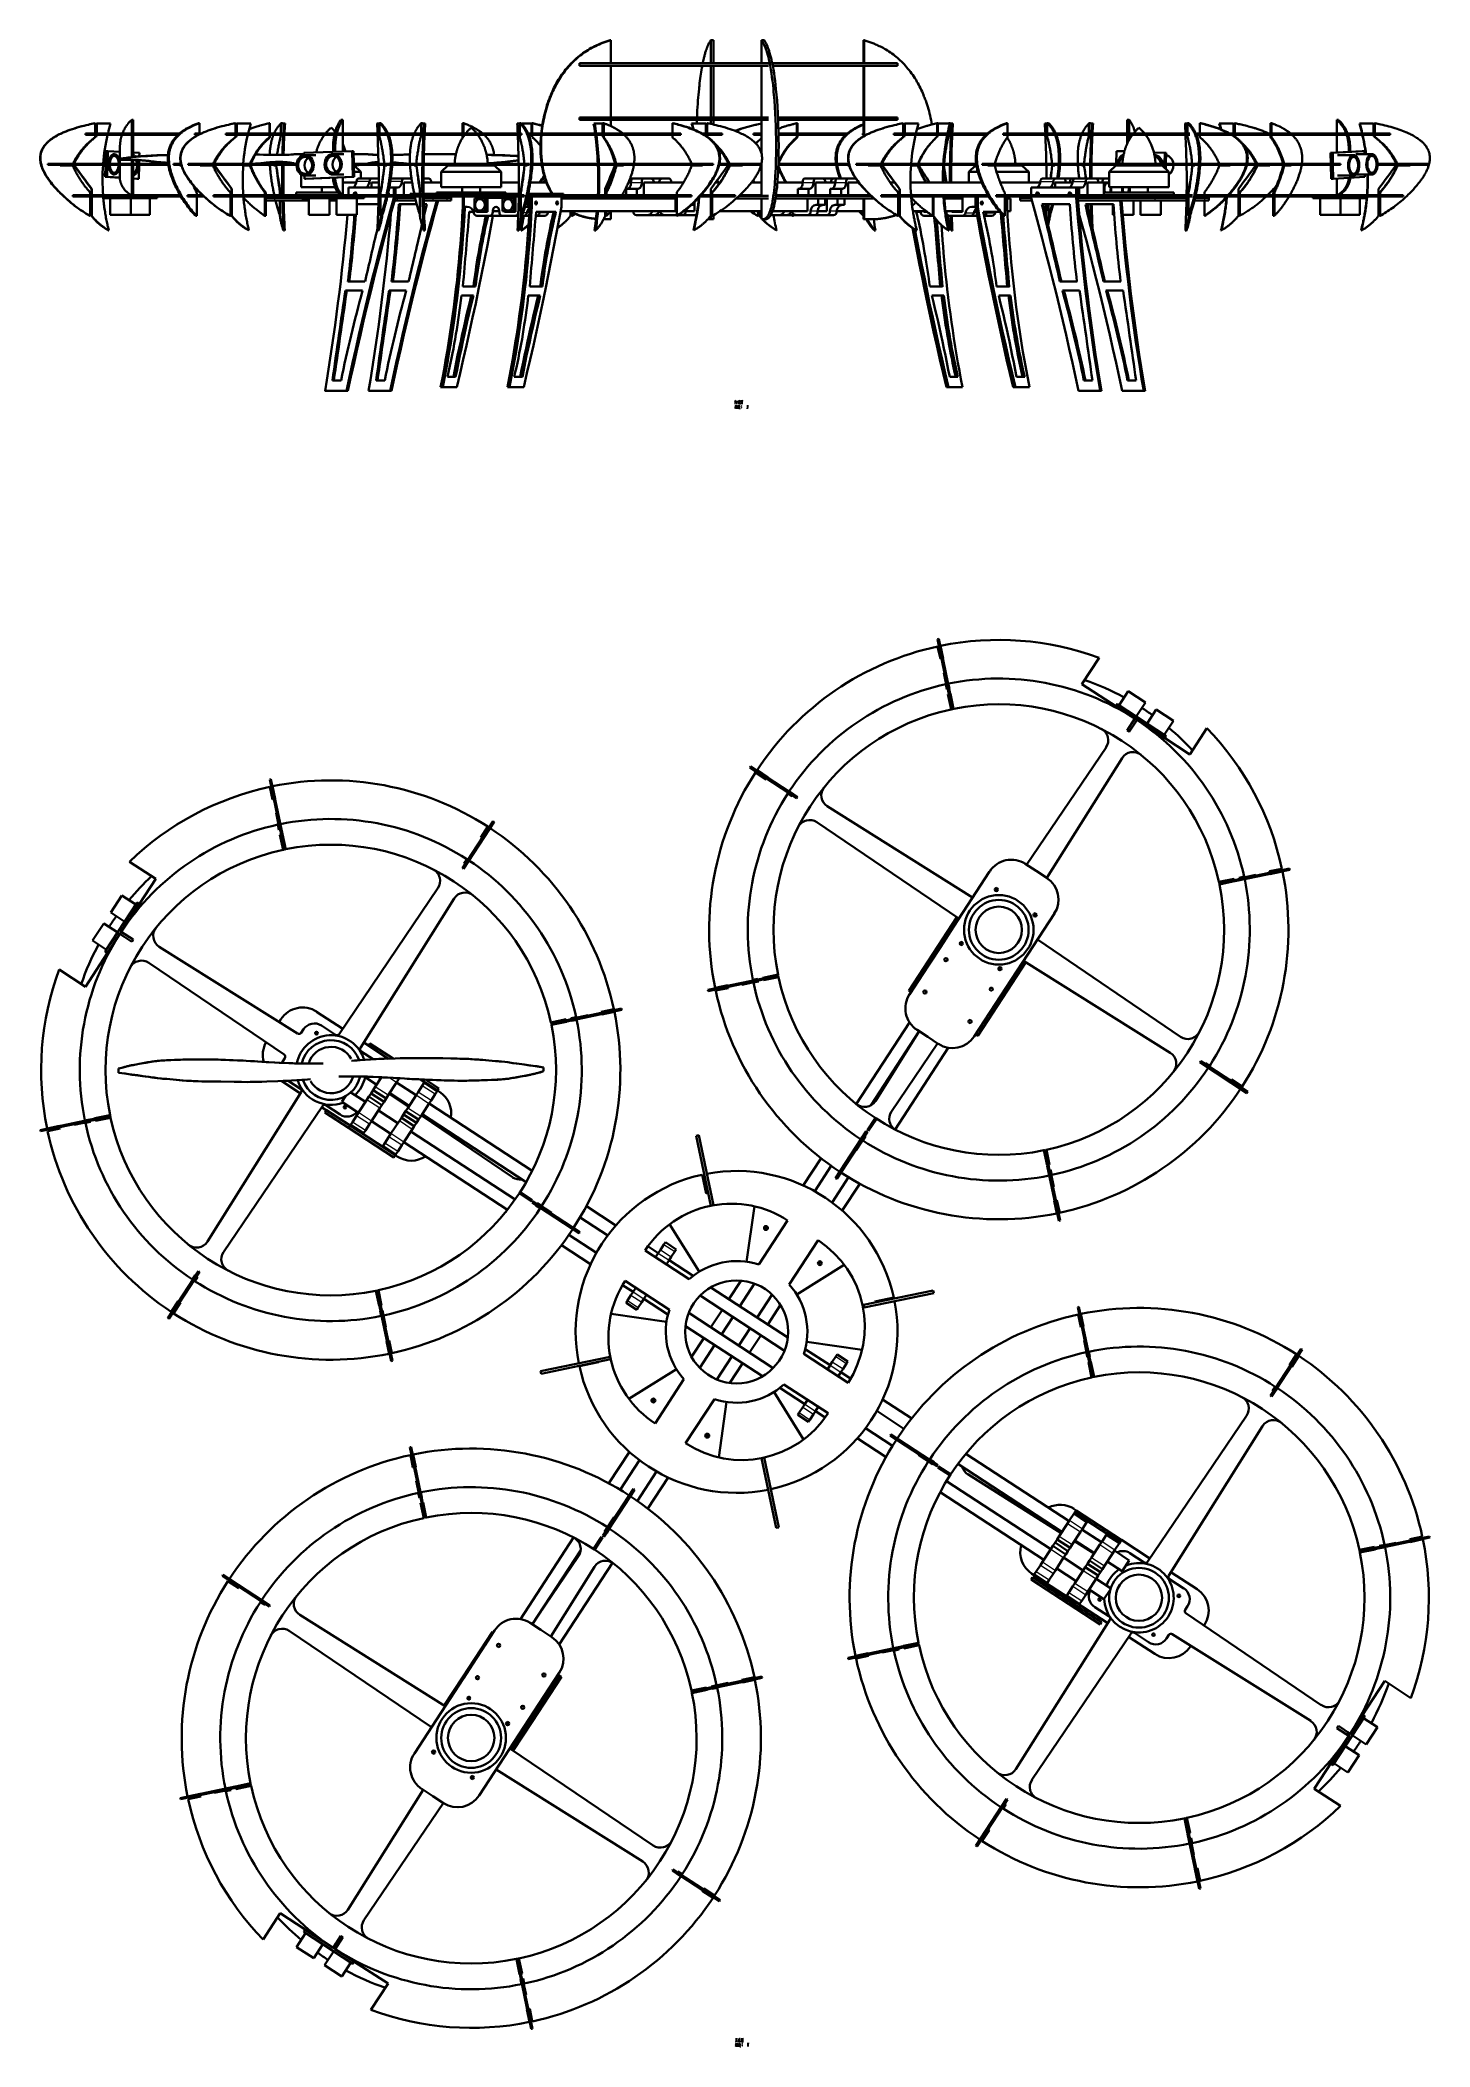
# Model space of a CAD drawing. Extents: x 174 to 1253, y 168 to 1727.
import ezdxf

# ---------------------------------------------------------------- set-up
doc = ezdxf.new("R2010")
doc.units = 0

msp = doc.modelspace()

# ---------------------------------------------------------------- linework, layer by layer
at = {"color": 7, "lineweight": 35, "ltscale": 0.01019}
msp.add_line((617, 1727), (616.6, 1727), dxfattribs=at)
at = {"color": 7, "lineweight": 35, "ltscale": 0.45}
for p, q in [((617, 1709), (617, 1727)), ((694.7, 1709), (694.7, 1727)), ((696.7, 1709), (696.7, 1727)), ((734.1, 1709), (734.1, 1727)), ((813.2, 1709), (813.2, 1727)), ((813.7, 1709), (813.7, 1727))]:
    msp.add_line(p, q, dxfattribs=at)
at = {"color": 7, "lineweight": 35, "ltscale": 0.04895}
for p, q in [((694.7, 1727), (696.7, 1727)), ((694.7, 1707), (696.7, 1707)), ((694.7, 1665), (696.7, 1665)), ((694.7, 1588), (696.7, 1588)), ((738.1, 1588), (736.2, 1588))]:
    msp.add_line(p, q, dxfattribs=at)
at = {"color": 7, "lineweight": 35, "ltscale": 0.048952}
msp.add_line((736.1, 1727), (734.1, 1727), dxfattribs=at)
at = {"color": 7, "lineweight": 35, "ltscale": 0.010191}
for p, q in [((813.2, 1727), (813.7, 1727)), ((813.2, 1707), (813.7, 1707)), ((813.2, 1665), (813.7, 1665)), ((813.2, 1604), (813.7, 1604)), ((813.2, 1588), (813.7, 1588))]:
    msp.add_line(p, q, dxfattribs=at)
at = {"color": 7, "lineweight": 35, "ltscale": 0.05}
for p, q in [((592.6, 1707), (592.6, 1709)), ((839.7, 1707), (839.7, 1709)), ((216.5, 1653.5), (216.5, 1651.5)), ((325.4, 1653.5), (325.4, 1651.5)), ((351.7, 1653.5), (351.7, 1651.5)), ((352.2, 1653.5), (352.2, 1651.5)), ((437.3, 1653.5), (437.3, 1651.5)), ((501.8, 1653.5), (501.8, 1651.5)), ((546.2, 1653.5), (546.2, 1651.5)), ((555.9, 1653.5), (555.9, 1651.5)), ((592.6, 1665), (592.6, 1667)), ((611.5, 1653.5), (611.5, 1651.5)), ((664.8, 1653.5), (664.8, 1651.5)), ((761.6, 1653.5), (761.6, 1651.5)), ((762.1, 1653.5), (762.1, 1651.5)), ((839.7, 1665), (839.7, 1667)), ((844.2, 1653.5), (844.2, 1651.5)), ((925.2, 1653.5), (925.2, 1651.5)), ((956.1, 1653.5), (956.1, 1651.5)), ((1065, 1653.5), (1065, 1651.5)), ((1074.7, 1653.5), (1074.7, 1651.5)), ((1129.5, 1653.5), (1129.5, 1651.5)), ((1130.3, 1653.5), (1130.3, 1651.5)), ((1210.6, 1653.5), (1210.6, 1651.5)), ((212.6, 1608.5), (212.6, 1606.5)), ((295.3, 1608.5), (295.3, 1606.5)), ((321.5, 1608.5), (321.5, 1606.5)), ((348.3, 1608.5), (348.3, 1606.5)), ((348.9, 1608.5), (348.9, 1606.5)), ((438.1, 1608.5), (438.1, 1606.5)), ((547, 1608.5), (547, 1606.5)), ((612.8, 1608.5), (612.8, 1606.5)), ((613.7, 1608.5), (613.7, 1606.5)), ((668.2, 1608.5), (668.2, 1606.5)), ((695.5, 1608.5), (695.5, 1606.5)), ((695.8, 1608.5), (695.8, 1606.5)), ((840.3, 1608.5), (840.3, 1606.5)), ((923, 1608.5), (923, 1606.5)), ((1065.8, 1608.5), (1065.8, 1606.5)), ((1078.1, 1608.5), (1078.1, 1606.5)), ((1105.5, 1608.5), (1105.5, 1606.5)), ((1105.7, 1608.5), (1105.7, 1606.5)), ((1131.6, 1608.5), (1131.6, 1606.5)), ((1132.5, 1608.5), (1132.5, 1606.5)), ((1214.4, 1608.5), (1214.4, 1606.5)), ((1214.6, 1608.5), (1214.6, 1606.5)), ((493, 1604.5), (493, 1602.5)), ((935.1, 1604.5), (935.1, 1602.5)), ((1081.5, 1604.5), (1081.5, 1602.5)), ((1009.2, 1209.7), (1010.3, 1211.4)), ((1047.4, 1184.8), (1048.5, 1186.4)), ((236.6, 1034.4), (235.5, 1032.7)), ((225.8, 1017.8), (224.2, 1018.9)), ((226.2, 1018.4), (224.5, 1019.5)), ((245.8, 1028.4), (244.8, 1026.7)), ((873, 1022.5), (871.3, 1023.6)), ((735.2, 998.6), (735.6, 996.7)), ((850, 987.4), (848.4, 988.4)), ((582.2, 966.4), (582.6, 964.5)), ((902, 953.5), (900.3, 954.6)), ((428.8, 946), (429.9, 947.7)), ((482.4, 911.1), (483.5, 912.7)), ((683.4, 875.9), (685.4, 876.3)), ((448.5, 859.1), (449.6, 860.8)), ((957.8, 853.4), (955.9, 852.9)), ((694.7, 821.6), (696.7, 822)), ((658.3, 791.5), (659.4, 793.2)), ((867.5, 755.8), (867.9, 753.8)), ((436.9, 743.8), (438.9, 744.2)), ((629.9, 747.9), (628.8, 746.3)), ((638.3, 742.5), (637.2, 740.8)), ((813.2, 744.5), (813.7, 742.5)), ((617, 702.4), (616.6, 704.3)), ((791.7, 704.4), (792.8, 706.1)), ((562.8, 691.1), (562.4, 693)), ((771.7, 655.4), (770.6, 653.8)), ((469.1, 590.8), (471.1, 591.2)), ((978.4, 585), (977.3, 583.3)), ((747.4, 571.7), (745.4, 571.3)), ((979.7, 510.1), (978.6, 508.5)), ((844.8, 477.7), (844.3, 479.7)), ((576.9, 456.8), (578.6, 455.7)), ((691.8, 445.5), (691.4, 447.5)), ((1200.7, 425.8), (1202.4, 424.7)), ((1201.1, 426.3), (1202.8, 425.2)), ((325.8, 368.5), (325.4, 370.5)), ((1067, 334.4), (1065, 334)), ((379.5, 259.4), (378.4, 257.7)), ((407.2, 254.4), (408.9, 253.4)), ((401.2, 245.2), (402.8, 244.1)), ((417.2, 234.8), (416.1, 233.1)), ((417.7, 234.4), (416.6, 232.8))]:
    msp.add_line(p, q, dxfattribs=at)
at = {"color": 7, "lineweight": 35}
for p, q in [((646.4, 1709), (592.6, 1709)), ((646.4, 1707), (592.6, 1707)), ((617, 1667), (617, 1707)), ((739.5, 1709), (646.4, 1709)), ((739.5, 1707), (646.4, 1707)), ((694.7, 1667), (694.7, 1707)), ((696.7, 1667), (696.7, 1707)), ((734.1, 1667), (734.1, 1707)), ((819.4, 1709), (742.4, 1709)), ((819.4, 1707), (742.8, 1707)), ((813.2, 1667), (813.2, 1707)), ((813.7, 1667), (813.7, 1707)), ((839.7, 1709), (819.4, 1709)), ((839.7, 1707), (819.4, 1707)), ((281.9, 1654.5), (208.8, 1654.5)), ((280.8, 1653.5), (208.8, 1653.5)), ((401.2, 1654.5), (317.9, 1654.5)), ((401.2, 1653.5), (317.9, 1653.5)), ((547.7, 1654.5), (402.9, 1654.5)), ((547.7, 1653.5), (402.9, 1653.5)), ((671.3, 1654.5), (552.7, 1654.5)), ((671.3, 1653.5), (553.2, 1653.5)), ((646.4, 1667), (592.6, 1667)), ((646.4, 1665), (592.6, 1665)), ((739.5, 1667), (646.4, 1667)), ((739.5, 1665), (646.4, 1665)), ((734.1, 1665), (734.1, 1638.8)), ((819.4, 1667), (746.8, 1667)), ((819.4, 1665), (746.9, 1665)), ((800.7, 1654.5), (747.3, 1654.5)), ((799.6, 1653.5), (747.3, 1653.5)), ((839.7, 1667), (819.4, 1667)), ((839.7, 1665), (819.4, 1665)), ((909.6, 1654.5), (836.9, 1654.5)), ((908.5, 1653.5), (836.9, 1653.5)), ((1066.7, 1654.5), (921.8, 1654.5)), ((1066.7, 1653.5), (921.8, 1653.5)), ((1190.3, 1654.5), (1071.5, 1654.5)), ((1190.3, 1653.5), (1072, 1653.5)), ((1222.5, 1654.5), (1191.4, 1654.5)), ((1222.5, 1653.5), (1191.4, 1653.5)), ((378.4, 1639.3), (416.1, 1640.8)), ((1176.2, 1639.3), (1200.7, 1640.8)), ((1177.8, 1639.3), (1202.4, 1640.8)), ((273.1, 1631), (179.5, 1631)), ((273.3, 1630), (179.5, 1630)), ((244.8, 1630), (244.8, 1606.5)), ((245.8, 1630), (245.8, 1606.5)), ((346.8, 1631), (288.6, 1631)), ((346.8, 1630), (288.6, 1630)), ((553.9, 1631), (430.6, 1631)), ((553.9, 1630), (430.6, 1630)), ((519.7, 1624.7), (485.3, 1624.7)), ((517.1, 1629.7), (490.5, 1629.7)), ((696.4, 1630), (556, 1630)), ((696.4, 1631), (556.1, 1631)), ((733.6, 1630), (701.2, 1630)), ((733.6, 1631), (701.4, 1631)), ((734.1, 1631.6), (734.1, 1606)), ((802.1, 1630), (747.1, 1630)), ((801.9, 1631), (747.2, 1631)), ((900.8, 1631), (807.6, 1631)), ((901, 1630), (807.6, 1630)), ((1072.7, 1631), (905.6, 1631)), ((1072.7, 1630), (905.6, 1630)), ((1050.6, 1624.7), (1006.9, 1624.7)), ((1045.3, 1629.7), (1011.5, 1629.7)), ((1183.9, 1630), (1074.8, 1630)), ((1183.9, 1631), (1074.9, 1631)), ((1238.6, 1631), (1218.2, 1631)), ((1238.6, 1630), (1218.2, 1630)), ((282.5, 1606.5), (199, 1606.5)), ((283.1, 1605.5), (199, 1605.5)), ((549.8, 1606.5), (308.2, 1606.5)), ((549.8, 1605.5), (308.2, 1605.5)), ((405.1, 1608.5), (375.9, 1608.5)), ((416.6, 1620.8), (379, 1619.3)), ((402.7, 1612.7), (379.2, 1612.7)), ((417.7, 1620.8), (380.1, 1619.3)), ((436.6, 1612.5), (413.3, 1612.5)), ((521.5, 1608.5), (481.5, 1608.5)), ((519.7, 1612.7), (485.3, 1612.7)), ((514.6, 1607.5), (487, 1607.5)), ((514.6, 1605.5), (487, 1605.5)), ((545.5, 1607.5), (514.6, 1607.5)), ((545.4, 1605.5), (514.6, 1605.5)), ((679.7, 1605.5), (552.3, 1605.5)), ((679.7, 1606.5), (552.5, 1606.5)), ((576.9, 1607.5), (552.7, 1607.5)), ((555.6, 1605.5), (578.6, 1605.5)), ((673.6, 1616.5), (642.6, 1616.5)), ((713.6, 1605.5), (686.2, 1605.5)), ((713.6, 1606.5), (687.1, 1606.5)), ((739.5, 1606), (716.7, 1606)), ((819.2, 1606), (745.3, 1606)), ((818.6, 1606.5), (745.4, 1606.5)), ((818.6, 1606.5), (745.4, 1606.5)), ((767.7, 1606.5), (745.4, 1606.5)), ((910.2, 1606.5), (827.1, 1606.5)), ((910.8, 1605.5), (827.1, 1605.5)), ((905.1, 1616.5), (849.8, 1616.5)), ((1068.8, 1606.5), (916.4, 1606.5)), ((1068.8, 1605.5), (916.4, 1605.5)), ((950.6, 1616.5), (919.5, 1616.5)), ((943.5, 1612.5), (978.6, 1612.5)), ((1054.3, 1608.5), (1003.6, 1608.5)), ((1050.6, 1612.7), (1006.9, 1612.7)), ((1232.5, 1605.5), (1071.1, 1605.5)), ((1232.5, 1606.5), (1071.3, 1606.5)), ((1202.8, 1620.8), (1178.2, 1619.3)), ((238.8, 1604.2), (264.6, 1604.2)), ((377, 1604.5), (355.6, 1604.5)), ((382.5, 1602.5), (355.6, 1602.5)), ((377, 1604.2), (413.9, 1604.2)), ((667.2, 1594), (577.9, 1594)), ((606.1, 1594), (577.9, 1594)), ((667.2, 1604), (578.6, 1604)), ((645.4, 1594), (616.9, 1594)), ((734.1, 1594), (701.6, 1594)), ((734.1, 1594), (701.6, 1594)), ((739.5, 1604), (714.5, 1604)), ((769.7, 1594), (742.6, 1594)), ((819.4, 1604), (745, 1604)), ((769.7, 1604), (745, 1604)), ((813.2, 1594), (792.7, 1594)), ((951.9, 1599.5), (973.6, 1599.5)), ((979.7, 1604.5), (1039.6, 1604.5)), ((979.9, 1602.5), (1039.6, 1602.5)), ((985.8, 1599.5), (1007.5, 1599.5)), ((1039.6, 1604.5), (1064.2, 1604.5)), ((1039.6, 1602.5), (1064.2, 1602.5)), ((1178.7, 1604.2), (1204.6, 1604.2)), ((879.7, 1219), (870.8, 1261.7)), ((880.7, 1219.2), (871.7, 1261.9)), ((996.4, 1247.2), (983, 1226.8)), ((1024.1, 1200), (983, 1226.8)), ((1048.5, 1186.4), (1010.9, 1211)), ((1025.8, 1198.9), (1066.8, 1172.1)), ((1047.4, 1184.8), (1025.8, 1198.9)), ((1080.1, 1192.5), (1066.8, 1172.1)), ((940, 1086.5), (1001.7, 1177.5)), ((955.7, 1076.2), (1014.2, 1169.3)), ((761.6, 1138.1), (725.1, 1161.9)), ((762.1, 1138.9), (725.6, 1162.7)), ((360.9, 1110.1), (352, 1152.8)), ((361.9, 1110.3), (352.9, 1153)), ((898.1, 1061), (785.2, 1131.9)), ((501.8, 1083.9), (525.6, 1120.4)), ((502.6, 1083.3), (526.4, 1119.8)), ((887.4, 1044.7), (777, 1119.5)), ((243, 1088.7), (263.4, 1075.4)), ((849, 985.8), (911.3, 1081.3)), ((1101.5, 1074.6), (1144.2, 1083.6)), ((1101.7, 1073.6), (1144.4, 1082.6)), ((250.8, 1056), (263.4, 1075.4)), ((405.9, 954.9), (482.7, 1068.3)), ((422.4, 944.2), (495.2, 1060.2)), ((249.1, 1057.1), (224.5, 1019.5)), ((250.8, 1056), (236.6, 1034.4)), ((871.3, 1023.6), (885.8, 1045.8)), ((873, 1022.5), (887.4, 1044.7)), ((899.3, 953.1), (961.6, 1048.5)), ((226, 1018.1), (208.8, 991.7)), ((373.7, 955.3), (266.2, 1022.8)), ((871.3, 1023.6), (848.4, 988.4)), ((873, 1022.5), (850, 987.4)), ((948.4, 1028.3), (1059.7, 952.8)), ((188.4, 1005), (208.8, 991.7)), ((363.2, 939.1), (258.1, 1010.3)), ((735.1, 998.2), (692.4, 989.3)), ((924.9, 988.6), (939.4, 1010.8)), ((937.7, 1011.9), (1051.6, 940.3)), ((735.3, 997.2), (692.6, 988.3)), ((924.9, 988.6), (902, 953.5)), ((408.7, 959.1), (388.4, 972.3)), ((582.7, 965.7), (625.4, 974.7)), ((582.9, 964.7), (625.6, 973.7)), ((849.1, 963.9), (807.7, 900.6)), ((856.5, 957.1), (819, 899.5)), ((856.6, 957.1), (822.6, 902.9)), ((444.4, 935.8), (425, 948.5)), ((447.9, 935.9), (429.9, 947.7)), ((870.9, 947.7), (835, 894.8)), ((879.2, 944.3), (837.9, 880.8)), ((1074.7, 933), (1111.2, 909.1)), ((1075.3, 933.8), (1111.8, 910)), ((376.4, 909.8), (303.6, 793.8)), ((216.3, 889.3), (173.6, 880.3)), ((392.9, 899), (316.1, 785.6)), ((414.4, 883.8), (392.3, 898.2)), ((413.3, 882.1), (394.9, 894.1)), ((414.4, 883.8), (396, 895.8)), ((469.8, 891.7), (540.7, 843.7)), ((551.2, 839.9), (470.4, 892.6)), ((555.9, 848.7), (475.8, 901)), ((216.5, 888.3), (173.8, 879.4)), ((448.5, 859.1), (413.3, 882.1)), ((449.6, 860.8), (414.4, 883.8)), ((542.6, 826.4), (461.6, 879.2)), ((694.7, 821.6), (683.4, 875.9)), ((696.7, 822), (685.4, 876.3)), ((815.4, 879.6), (791.6, 843.1)), ((816.3, 879.1), (792.5, 842.6)), ((536.6, 818.4), (456.1, 870.9)), ((780.3, 858.5), (766.5, 837.4)), ((788.3, 852.5), (775.5, 832.9)), ((801.7, 843.7), (789, 824.2)), ((956.1, 852.6), (965.1, 809.9)), ((957.1, 852.8), (966.1, 810.1)), ((810.4, 838.7), (796.8, 817.9)), ((555.9, 824.1), (592.4, 800.2)), ((556.4, 824.9), (593, 801.1)), ((614.6, 798.5), (593.1, 812.5)), ((620.9, 806.3), (598, 821.3)), ((728.6, 821.2), (722.5, 778.1)), ((605.9, 785.1), (584.5, 799.1)), ((662.7, 807.3), (685.7, 770.4)), ((731.9, 775.9), (754.3, 810.2)), ((601.3, 776.2), (578.6, 790.9)), ((677.9, 764.5), (643.6, 786.9)), ((755.6, 760.4), (778, 794.8)), ((296.6, 770.7), (272.8, 734.2)), ((297.5, 770.2), (273.7, 733.7)), ((681, 767.1), (662.3, 779.3)), ((798.4, 775.7), (761.4, 752.7)), ((662.5, 740.8), (628.1, 763.2)), ((661.3, 737), (642.6, 749.2)), ((751.9, 708.9), (686.3, 751.8)), ((754.5, 719.2), (694.6, 758.2)), ((728.7, 761.1), (717.2, 743.5)), ((742.3, 752.6), (730.6, 734.8)), ((813.2, 744.5), (867.5, 755.8)), ((813.7, 742.5), (867.9, 753.8)), ((437.3, 743.7), (446.3, 701)), ((438.3, 743.9), (447.3, 701.2)), ((617.2, 737.6), (660.3, 731.4)), ((743.2, 695.5), (677.5, 738.4)), ((988.6, 700.2), (979.7, 742.9)), ((989.6, 700.4), (980.6, 743.1)), ((734.8, 689.1), (675, 728.1)), ((616.6, 704.3), (562.4, 693)), ((617, 702.4), (562.8, 691.1)), ((697.5, 713.4), (686.1, 695.7)), ((710.9, 704.6), (699.3, 686.7)), ((767, 706.5), (801.3, 684.1)), ((787.4, 697.7), (768.1, 710.3)), ((812.2, 709.7), (769.2, 715.9)), ((1129.5, 674), (1153.3, 710.5)), ((1130.3, 673.4), (1154.1, 709.9)), ((631.1, 671.6), (668, 694.6)), ((673.8, 686.9), (651.4, 652.5)), ((697.5, 671.4), (675.1, 637.1)), ((766.7, 640), (743.8, 676.9)), ((767.7, 667.6), (748.4, 680.2)), ((751.5, 682.8), (785.8, 660.4)), ((850.8, 656.4), (828.1, 671.1)), ((700.8, 626.1), (706.9, 669.2)), ((844.7, 648.4), (823.6, 662.2)), ((1034, 545.1), (1110.9, 658.5)), ((830.8, 626.4), (808.5, 641)), ((835.9, 635), (814.8, 648.8)), ((870.5, 619.3), (834, 643.1)), ((871, 620.1), (834.5, 643.9)), ((1050.5, 534.4), (1123.3, 650.4)), ((469.8, 591.3), (460.9, 634)), ((470.8, 591.5), (461.8, 634.2)), ((631.5, 630.4), (615.5, 606)), ((639.2, 624), (624.2, 601)), ((734.1, 625.5), (745.4, 571.3)), ((736.1, 626), (747.4, 571.7)), ((973, 576.6), (892.9, 628.9)), ((652.6, 615.2), (637.7, 592.3)), ((661.5, 610.5), (645.7, 586.4)), ((967.5, 568.3), (886.7, 621)), ((966.9, 567.4), (894.3, 613)), ((610.7, 565.1), (634.5, 601.6)), ((611.5, 564.5), (635.3, 601)), ((953.3, 546.5), (872.8, 599)), ((958.8, 554.9), (877.8, 607.7)), ((977.3, 583.3), (1012.5, 560.4)), ((978.4, 585), (1013.6, 562.1)), ((588.1, 563.9), (546.7, 500.5)), ((1013.7, 562), (1035.7, 547.6)), ((1210.4, 555.8), (1253.1, 564.8)), ((1210.6, 554.8), (1253.3, 563.8)), ((593.6, 554), (556, 496.4)), ((556, 496.4), (591.9, 549.3)), ((351.7, 510.4), (315.2, 534.2)), ((352.2, 511.2), (315.7, 535)), ((570.4, 487.1), (604.4, 541.2)), ((618.3, 544.3), (576.9, 480.8)), ((943.5, 531.4), (978.6, 508.5)), ((944.1, 535.8), (1003, 497.4)), ((944.6, 533.1), (979.7, 510.1)), ((1052.1, 536.9), (1072.4, 523.7)), ((488.3, 432.9), (375.4, 503.8)), ((1004.6, 500), (931.7, 384)), ((978.6, 508.5), (997.1, 496.4)), ((979.7, 510.1), (998.2, 498.1)), ((1063.8, 505.1), (1168.9, 433.8)), ((477.6, 416.5), (367.2, 491.3)), ((526.7, 491.7), (464.4, 396.2)), ((502, 455.5), (525, 490.7)), ((1021, 489.2), (944.2, 375.8)), ((1019.3, 486.7), (1039.6, 473.5)), ((1053.2, 488.9), (1160.7, 421.4)), ((844, 479.4), (801.3, 470.4)), ((844.2, 478.4), (801.5, 469.5)), ((502, 455.5), (487.6, 433.3)), ((576.9, 458.9), (514.6, 363.5)), ((554, 421.6), (576.9, 456.8)), ((555.6, 420.5), (578.6, 455.7)), ((691.6, 446.9), (734.3, 455.9)), ((691.8, 445.9), (734.5, 454.9)), ((1191.4, 411.5), (1218.2, 452.5)), ((1238.6, 439.2), (1218.2, 452.5)), ((554, 421.6), (539.5, 399.5)), ((1177.8, 387), (1202.4, 424.7)), ((555.6, 420.5), (541.2, 398.4)), ((1190.3, 409.8), (1163.5, 368.7)), ((1176.2, 388.1), (1190.3, 409.8)), ((538.6, 400.1), (649.9, 324.7)), ((527.9, 383.7), (641.8, 312.2)), ((325.2, 370.5), (282.5, 361.5)), ((325.4, 369.5), (282.7, 360.6)), ((471.2, 367.9), (412.8, 274.8)), ((924.3, 360.8), (900.5, 324.3)), ((925.2, 360.3), (901.4, 323.8)), ((1183.9, 355.4), (1163.5, 368.7)), ((486.9, 357.7), (425.2, 266.7)), ((1065, 333.8), (1074, 291.1)), ((1066, 334), (1075, 291.3)), ((664.8, 305.2), (701.3, 281.4)), ((665.3, 306.1), (701.9, 282.3)), ((346.8, 251.6), (360.1, 272)), ((379.5, 259.4), (360.1, 272)), ((378.4, 257.7), (416.1, 233.1)), ((379.5, 259.4), (401.2, 245.2)), ((417.4, 234.6), (443.9, 217.4)), ((546.2, 224.9), (555.2, 182.2)), ((547.2, 225.1), (556.2, 182.4)), ((430.6, 197), (443.9, 217.4))]:
    msp.add_line(p, q, dxfattribs=at)
at = {"color": 7, "lineweight": 35, "ltscale": 0.244753}
for p, q in [((617, 1707), (607.2, 1707)), ((813.7, 1707), (823.4, 1707)), ((607.2, 1665), (617, 1665)), ((823.4, 1665), (813.7, 1665)), ((813.7, 1588), (823.4, 1588))]:
    msp.add_line(p, q, dxfattribs=at)
at = {"color": 7, "lineweight": 35, "ltscale": 0.050951}
for p, q in [((694.7, 1707), (692.7, 1707)), ((734.1, 1707), (736.2, 1707)), ((692.7, 1665), (694.7, 1665)), ((736.2, 1665), (734.1, 1665)), ((736.2, 1604), (734.1, 1604)), ((694.7, 1588), (692.7, 1588)), ((734.1, 1588), (736.2, 1588))]:
    msp.add_line(p, q, dxfattribs=at)
at = {"color": 7, "lineweight": 35, "ltscale": 0.025}
for p, q in [((208.8, 1653.5), (208.8, 1654.5)), ((217.4, 1653.5), (217.4, 1652.5)), ((217.6, 1653.5), (217.6, 1652.5)), ((293.7, 1653.5), (293.7, 1654.5)), ((317.9, 1653.5), (317.9, 1654.5)), ((326.3, 1653.5), (326.3, 1652.5)), ((326.5, 1653.5), (326.5, 1652.5)), ((360.7, 1653.5), (360.7, 1652.5)), ((401.2, 1653.5), (401.2, 1654.5)), ((402.9, 1653.5), (402.9, 1654.5)), ((469.6, 1653.5), (469.6, 1652.5)), ((547.7, 1653.5), (547.7, 1654.5)), ((555.3, 1653.5), (555.3, 1652.5)), ((555.9, 1653.5), (555.9, 1652.5)), ((610.5, 1653.5), (610.5, 1652.5)), ((671.3, 1653.5), (671.3, 1654.5)), ((703.6, 1653.5), (703.6, 1654.5)), ((727.8, 1653.5), (727.8, 1654.5)), ((812.7, 1653.5), (812.7, 1654.5)), ((836.9, 1653.5), (836.9, 1654.5)), ((845.1, 1653.5), (845.1, 1652.5)), ((845.3, 1653.5), (845.3, 1652.5)), ((871.1, 1653.5), (871.1, 1652.5)), ((879.5, 1653.5), (879.5, 1652.5)), ((921.8, 1653.5), (921.8, 1654.5)), ((988.4, 1653.5), (988.4, 1652.5)), ((1190.3, 1653.5), (1190.3, 1654.5)), ((1191.4, 1653.5), (1191.4, 1654.5)), ((1209.6, 1653.5), (1209.6, 1652.5)), ((1222.5, 1653.5), (1222.5, 1654.5)), ((179.5, 1630), (179.5, 1631)), ((277.3, 1630), (277.3, 1631)), ((288.6, 1630), (288.6, 1631)), ((346.8, 1630), (346.8, 1631)), ((360.1, 1630), (360.1, 1631)), ((430.6, 1630), (430.6, 1631)), ((553.9, 1630), (553.9, 1631)), ((696.4, 1630), (696.4, 1631)), ((733.6, 1630), (733.6, 1631)), ((807.6, 1630), (807.6, 1631)), ((905.6, 1630), (905.6, 1631)), ((1072.7, 1630), (1072.7, 1631)), ((1183.9, 1630), (1183.9, 1631)), ((1218.2, 1630), (1218.2, 1631)), ((1238.6, 1630), (1238.6, 1631)), ((1252.5, 1630), (1252.5, 1631)), ((199, 1605.5), (199, 1606.5)), ((288.2, 1605.5), (288.2, 1606.5)), ((308.2, 1605.5), (308.2, 1606.5)), ((457.2, 1604.5), (457.2, 1605.5)), ((482.4, 1604.5), (482.4, 1605.5)), ((482.4, 1604.5), (482.4, 1605.5)), ((483.5, 1604.5), (483.5, 1605.5)), ((529.2, 1604.5), (529.2, 1605.5)), ((535.7, 1604.5), (535.7, 1605.5)), ((549.8, 1605.5), (549.8, 1606.5)), ((679.7, 1605.5), (679.7, 1606.5)), ((713.6, 1605.5), (713.6, 1606.5)), ((827.1, 1605.5), (827.1, 1606.5)), ((876.5, 1604.5), (876.5, 1605.5)), ((883.1, 1604.5), (883.1, 1605.5)), ((916.4, 1605.5), (916.4, 1606.5)), ((980.9, 1604.5), (980.9, 1605.5)), ((997.1, 1605.5), (997.1, 1604.5)), ((1007.1, 1605.5), (1007.1, 1604.5)), ((1232.5, 1605.5), (1232.5, 1606.5)), ((525.3, 1593.5), (525.3, 1594.5)), ((530.3, 1593.5), (530.3, 1594.5)), ((871.7, 1261.9), (870.8, 1261.7)), ((880.4, 1218.2), (879.5, 1218)), ((880.7, 1219.2), (879.7, 1219)), ((882.7, 1207.4), (881.7, 1207.2)), ((352.9, 1153), (352, 1152.8)), ((762.1, 1138.9), (761.6, 1138.1)), ((361.6, 1109.3), (360.7, 1109.1)), ((361.9, 1110.3), (360.9, 1110.1)), ((526.4, 1119.8), (525.6, 1120.4)), ((363.9, 1098.5), (362.9, 1098.3)), ((503.8, 1086.9), (502.9, 1087.5)), ((746.9, 1000.2), (747.1, 999.2)), ((625.6, 973.7), (625.4, 974.7)), ((581.9, 965), (581.7, 966)), ((1078.3, 931.8), (1078.9, 932.6)), ((482.4, 911.1), (481.8, 910.2)), ((1111.2, 909.1), (1111.8, 910)), ((217.4, 889), (216.4, 888.8)), ((228.1, 891.3), (228.3, 890.3)), ((173.6, 880.3), (173.8, 879.4)), ((414.9, 884.6), (414.4, 883.8)), ((425, 878.1), (424.4, 877.2)), ((815.4, 879.6), (816.3, 879.1)), ((440.1, 868.2), (439.5, 867.4)), ((450.1, 861.6), (449.6, 860.8)), ((954.1, 864.4), (955.1, 864.7)), ((956.1, 852.6), (957.1, 852.8)), ((956.4, 853.7), (957.4, 853.9)), ((546.1, 831), (546.7, 831.9)), ((691.1, 831.1), (692.1, 831.3)), ((555.3, 825), (555.9, 825.9)), ((296.6, 770.7), (297.5, 770.2)), ((435.3, 755.5), (436.3, 755.8)), ((272.8, 734.2), (273.7, 733.7)), ((437.3, 743.7), (438.3, 743.9)), ((437.6, 744.8), (438.6, 745)), ((980.6, 743.1), (979.7, 742.9)), ((446.3, 701), (447.3, 701.2)), ((989.3, 699.4), (988.4, 699.2)), ((989.6, 700.4), (988.6, 700.2)), ((991.6, 688.6), (990.6, 688.4)), ((834.5, 643.9), (834, 643.1)), ((461.8, 634.2), (460.9, 634)), ((880.8, 613.1), (880.3, 612.3)), ((470.5, 590.5), (469.6, 590.3)), ((472.8, 579.7), (471.8, 579.5)), ((611.5, 564.5), (610.7, 565.1)), ((1013.1, 561.2), (1013.7, 562)), ((604.5, 554.7), (603.7, 555.3)), ((1198.8, 552.8), (1198.6, 553.8)), ((1210.6, 554.8), (1210.4, 555.8)), ((315.7, 535), (315.2, 534.2)), ((801.3, 470.4), (801.5, 469.5)), ((844, 479.4), (844.2, 478.4)), ((845.1, 479.1), (845.3, 478.2)), ((855.8, 481.4), (856.1, 480.4)), ((734.5, 454.9), (734.3, 455.9)), ((680, 443.9), (679.8, 444.9)), ((691.8, 445.9), (691.6, 446.9)), ((325.2, 370.5), (325.4, 369.5)), ((326.3, 370.2), (326.5, 369.3)), ((924.3, 360.8), (925.2, 360.3)), ((923.2, 357.2), (924, 356.7)), ((900.5, 324.3), (901.4, 323.8)), ((664.8, 305.2), (665.3, 306.1)), ((701.3, 281.4), (701.9, 282.3)), ((546.2, 224.9), (547.2, 225.1)), ((546.5, 226), (547.5, 226.2)), ((546.5, 226), (546.7, 225)), ((555.2, 182.2), (556.2, 182.4))]:
    msp.add_line(p, q, dxfattribs=at)
at = {"color": 7, "lineweight": 35, "ltscale": 0.097858}
for p, q in [((212.6, 1653.5), (216.5, 1653.5)), ((840.3, 1653.5), (844.2, 1653.5)), ((1214.6, 1653.5), (1210.6, 1653.5))]:
    msp.add_line(p, q, dxfattribs=at)
at = {"color": 7, "lineweight": 35, "ltscale": 0.005146}
for p, q in [((216.3, 1662.5), (216.5, 1662.5)), ((217.4, 1662.1), (217.6, 1662.1)), ((217.4, 1653.5), (217.6, 1653.5)), ((217.4, 1652.5), (217.6, 1652.5)), ((325.2, 1662.5), (325.4, 1662.5)), ((326.3, 1662.1), (326.5, 1662.1)), ((326.3, 1653.5), (326.5, 1653.5)), ((326.3, 1652.5), (326.5, 1652.5)), ((308.7, 1630), (308.9, 1630)), ((213.5, 1611.5), (213.7, 1611.5)), ((213.5, 1605.5), (213.7, 1605.5)), ((322.4, 1611.5), (322.6, 1611.5)), ((322.4, 1605.5), (322.6, 1605.5)), ((212.4, 1590.5), (212.6, 1590.5)), ((213.5, 1590.5), (213.7, 1590.5)), ((321.3, 1590.5), (321.5, 1590.5)), ((322.4, 1590.5), (322.6, 1590.5)), ((226.8, 1579.2), (227, 1579.2)), ((335.7, 1579.2), (335.9, 1579.2))]:
    msp.add_line(p, q, dxfattribs=at)
at = {"color": 7, "lineweight": 35, "ltscale": 0.2}
for p, q in [((216.5, 1654.5), (216.5, 1662.5)), ((297.5, 1654.5), (297.5, 1662.5)), ((325.4, 1654.5), (325.4, 1662.5)), ((351.7, 1654.5), (351.7, 1662.5)), ((352.2, 1654.5), (352.2, 1662.5)), ((437.3, 1654.5), (437.3, 1662.5)), ((501.8, 1654.5), (501.8, 1662.5)), ((502.6, 1654.5), (502.6, 1662.5)), ((546.2, 1654.5), (546.2, 1662.5)), ((555.9, 1654.5), (555.9, 1662.5)), ((610.7, 1654.5), (610.7, 1662.5)), ((611.5, 1654.5), (611.5, 1662.5)), ((664.8, 1654.5), (664.8, 1662.5)), ((691.6, 1654.5), (691.6, 1662.5)), ((691.8, 1654.5), (691.8, 1662.5)), ((761.6, 1654.5), (761.6, 1662.5)), ((762.1, 1654.5), (762.1, 1662.5)), ((844.2, 1654.5), (844.2, 1662.5)), ((870.5, 1654.5), (870.5, 1662.5)), ((871, 1654.5), (871, 1662.5)), ((925.2, 1654.5), (925.2, 1662.5)), ((956.1, 1654.5), (956.1, 1662.5)), ((1065, 1654.5), (1065, 1662.5)), ((1074.7, 1654.5), (1074.7, 1662.5)), ((1101.5, 1654.5), (1101.5, 1662.5)), ((1101.7, 1654.5), (1101.7, 1662.5)), ((1129.5, 1654.5), (1129.5, 1662.5)), ((1130.3, 1654.5), (1130.3, 1662.5)), ((1210.4, 1654.5), (1210.4, 1662.5)), ((1210.6, 1654.5), (1210.6, 1662.5)), ((502, 1597.5), (502, 1605.5)), ((554, 1597.5), (554, 1605.5)), ((555.6, 1597.5), (555.6, 1605.5)), ((578.6, 1605.5), (578.6, 1597.5)), ((900.3, 1605.5), (900.3, 1597.5)), ((902, 1605.5), (902, 1597.5)), ((924.9, 1597.5), (924.9, 1605.5))]:
    msp.add_line(p, q, dxfattribs=at)
at = {"color": 7, "lineweight": 35, "ltscale": 0.19072}
for p, q in [((217.4, 1662.1), (217.4, 1654.5)), ((217.6, 1662.1), (217.6, 1654.5)), ((326.3, 1662.1), (326.3, 1654.5)), ((326.5, 1662.1), (326.5, 1654.5)), ((360.7, 1662.1), (360.7, 1654.5)), ((469.6, 1662.1), (469.6, 1654.5)), ((555.3, 1662.1), (555.3, 1654.5)), ((555.9, 1662.1), (555.9, 1654.5)), ((610.5, 1662.1), (610.5, 1654.5)), ((690.8, 1662.1), (690.8, 1654.5)), ((845.1, 1662.1), (845.1, 1654.5)), ((845.3, 1662.1), (845.3, 1654.5)), ((871.1, 1662.1), (871.1, 1654.5)), ((988.4, 1662.1), (988.4, 1654.5)), ((1100.7, 1662.1), (1100.7, 1654.5)), ((1209.6, 1662.1), (1209.6, 1654.5))]:
    msp.add_line(p, q, dxfattribs=at)
at = {"color": 7, "lineweight": 35, "ltscale": 0.269111}
msp.add_line((228.3, 1662.1), (217.6, 1662.1), dxfattribs=at)
at = {"color": 7, "lineweight": 35, "ltscale": 0.122324}
for p, q in [((222.5, 1653.5), (217.6, 1653.5)), ((331.4, 1653.5), (326.5, 1653.5)), ((850.2, 1653.5), (845.3, 1653.5)), ((1204.7, 1653.5), (1209.6, 1653.5)), ((327.5, 1605.5), (322.6, 1605.5)), ((689.8, 1605.5), (694.7, 1605.5)), ((846.3, 1605.5), (841.4, 1605.5)), ((1208.6, 1605.5), (1213.5, 1605.5))]:
    msp.add_line(p, q, dxfattribs=at)
at = {"color": 7, "lineweight": 35, "ltscale": 0.146564}
msp.add_line((238.9, 1653.5), (244.8, 1653.5), dxfattribs=at)
at = {"color": 7, "lineweight": 35, "ltscale": 0.027321}
for p, q in [((245.8, 1665), (244.8, 1665)), ((245.8, 1653.5), (244.8, 1653.5)), ((417.2, 1640.8), (416.1, 1640.8)), ((245.8, 1630), (244.8, 1630)), ((380.1, 1619.3), (379, 1619.3)), ((417.7, 1620.8), (416.6, 1620.8)), ((638.3, 1611.5), (637.2, 1611.5)), ((771.7, 1611.5), (770.6, 1611.5)), ((797, 1611.5), (795.9, 1611.5)), ((962.3, 1616.5), (963.4, 1616.5)), ((979.7, 1612.5), (978.6, 1612.5)), ((987.4, 1616.5), (988.5, 1616.5)), ((979.7, 1604.5), (978.6, 1604.5)), ((411.6, 1454.5), (412.7, 1454.5)), ((445.5, 1454.5), (446.6, 1454.5))]:
    msp.add_line(p, q, dxfattribs=at)
at = {"color": 7, "lineweight": 35, "ltscale": 0.2625}
for p, q in [((244.8, 1654.5), (244.8, 1665)), ((245.8, 1654.5), (245.8, 1665)), ((408.9, 1654.5), (408.9, 1665)), ((1018.1, 1654.5), (1018.1, 1665)), ((1019.8, 1654.5), (1019.8, 1665)), ((1181.1, 1654.5), (1181.1, 1665))]:
    msp.add_line(p, q, dxfattribs=at)
at = {"color": 7, "lineweight": 35, "ltscale": 0.433603}
msp.add_line((244.8, 1653.5), (244.8, 1636.1), dxfattribs=at)
at = {"color": 7, "lineweight": 35, "ltscale": 0.430536}
msp.add_line((245.8, 1653.5), (245.8, 1636.2), dxfattribs=at)
at = {"color": 7, "lineweight": 35, "ltscale": 0.128456}
msp.add_line((298.8, 1654.5), (293.7, 1654.5), dxfattribs=at)
at = {"color": 7, "lineweight": 35, "ltscale": 0.07751}
msp.add_line((296.8, 1653.5), (293.7, 1653.5), dxfattribs=at)
at = {"color": 7, "lineweight": 35, "ltscale": 0.037372}
msp.add_line((295.3, 1653.5), (296.8, 1653.5), dxfattribs=at)
at = {"color": 7, "lineweight": 35, "ltscale": 0.020937}
for p, q in [((296.6, 1662.5), (297.5, 1662.5)), ((502.6, 1662.5), (501.8, 1662.5)), ((613.7, 1608.5), (612.8, 1608.5)), ((613.7, 1605.5), (612.8, 1605.5)), ((613.7, 1590.5), (612.8, 1590.5))]:
    msp.add_line(p, q, dxfattribs=at)
at = {"color": 7, "lineweight": 35, "ltscale": 0.097859}
for p, q in [((321.5, 1653.5), (325.4, 1653.5)), ((695.8, 1653.5), (691.8, 1653.5))]:
    msp.add_line(p, q, dxfattribs=at)
at = {"color": 7, "lineweight": 35, "ltscale": 0.269112}
for p, q in [((337.2, 1662.1), (326.5, 1662.1)), ((680, 1662.1), (690.8, 1662.1))]:
    msp.add_line(p, q, dxfattribs=at)
at = {"color": 7, "lineweight": 35, "ltscale": 0.083752}
for p, q in [((348.3, 1653.5), (351.7, 1653.5)), ((758.2, 1653.5), (761.6, 1653.5))]:
    msp.add_line(p, q, dxfattribs=at)
at = {"color": 7, "lineweight": 35, "ltscale": 0.01366}
for p, q in [((352.2, 1662.5), (351.7, 1662.5)), ((352.2, 1653.5), (351.7, 1653.5)), ((555.3, 1662.1), (555.9, 1662.1)), ((555.3, 1652.5), (555.9, 1652.5)), ((664.8, 1662.5), (665.3, 1662.5)), ((762.1, 1662.5), (761.6, 1662.5)), ((762.1, 1653.5), (761.6, 1653.5)), ((871, 1662.5), (870.5, 1662.5)), ((871, 1653.5), (870.5, 1653.5)), ((880.8, 1662.1), (880.3, 1662.1)), ((1074.7, 1662.5), (1075.3, 1662.5)), ((352.2, 1651.5), (351.7, 1651.5)), ((762.1, 1651.5), (761.6, 1651.5)), ((337.2, 1629.5), (336.6, 1629.5)), ((348.9, 1608.5), (348.3, 1608.5)), ((348.9, 1605.5), (348.3, 1605.5)), ((450.1, 1612.5), (449.6, 1612.5)), ((867.7, 1605.5), (867.1, 1605.5)), ((348.9, 1590.5), (348.3, 1590.5)), ((559.3, 1590.5), (559.8, 1590.5)), ((668.2, 1590.5), (668.7, 1590.5)), ((867.7, 1590.5), (867.1, 1590.5)), ((1078.1, 1590.5), (1078.6, 1590.5)), ((547.3, 1579.2), (547.8, 1579.2)), ((879.7, 1579.2), (879.1, 1579.2))]:
    msp.add_line(p, q, dxfattribs=at)
at = {"color": 7, "lineweight": 35, "ltscale": 0.056606}
for p, q in [((362.9, 1662.1), (360.7, 1662.1)), ((471.8, 1662.1), (469.6, 1662.1)), ((990.6, 1662.1), (988.4, 1662.1))]:
    msp.add_line(p, q, dxfattribs=at)
at = {"color": 7, "lineweight": 35, "ltscale": 0.024464}
for p, q in [((361.9, 1662.5), (360.9, 1662.5)), ((363.9, 1662.1), (362.9, 1662.1)), ((437.3, 1662.5), (438.3, 1662.5)), ((472.8, 1662.1), (471.8, 1662.1)), ((546.2, 1662.5), (547.2, 1662.5)), ((880.7, 1662.5), (879.7, 1662.5)), ((882.7, 1662.1), (881.7, 1662.1)), ((956.1, 1662.5), (957.1, 1662.5)), ((989.6, 1662.5), (988.6, 1662.5)), ((991.6, 1662.1), (990.6, 1662.1)), ((550.2, 1630), (551.2, 1630)), ((438.1, 1590.5), (439.1, 1590.5)), ((438.4, 1590.5), (439.4, 1590.5)), ((547.3, 1590.5), (548.3, 1590.5)), ((956.9, 1590.5), (957.9, 1590.5)), ((957.2, 1590.5), (958.2, 1590.5)), ((435.6, 1579.2), (436.6, 1579.2)), ((472.5, 1579.2), (471.5, 1579.2)), ((544.5, 1579.2), (545.5, 1579.2)), ((882.4, 1579.2), (881.4, 1579.2))]:
    msp.add_line(p, q, dxfattribs=at)
at = {"color": 7, "lineweight": 35, "ltscale": 0.00928}
for p, q in [((360.9, 1662.1), (360.9, 1662.5)), ((361.9, 1662.1), (361.9, 1662.5)), ((469.8, 1662.1), (469.8, 1662.5)), ((470.8, 1662.1), (470.8, 1662.5)), ((988.6, 1662.1), (988.6, 1662.5)), ((989.6, 1662.1), (989.6, 1662.5))]:
    msp.add_line(p, q, dxfattribs=at)
at = {"color": 7, "lineweight": 35, "ltscale": 0.032834}
msp.add_line((401.2, 1654.5), (402.5, 1654.5), dxfattribs=at)
at = {"color": 7, "lineweight": 35, "ltscale": 0.027089}
msp.add_line((401.2, 1653.5), (402.3, 1653.5), dxfattribs=at)
at = {"color": 7, "lineweight": 35, "ltscale": 0.095622}
msp.add_line((405, 1653.5), (408.9, 1653.5), dxfattribs=at)
at = {"color": 7, "lineweight": 35, "ltscale": 0.041875}
for p, q in [((407.2, 1665), (408.9, 1665)), ((226.2, 1640.8), (224.5, 1640.8)), ((401.2, 1641), (402.9, 1641)), ((250.4, 1619.3), (248.7, 1619.3)), ((401.2, 1619), (402.9, 1619)), ((554, 1605.5), (555.6, 1605.5)), ((502, 1597.5), (503.7, 1597.5)), ((554, 1597.5), (555.6, 1597.5)), ((484.8, 1457.5), (486.4, 1457.5)), ((879.3, 1457.5), (877.7, 1457.5))]:
    msp.add_line(p, q, dxfattribs=at)
at = {"color": 7, "lineweight": 35, "ltscale": 0.32294}
msp.add_line((408.9, 1653.5), (408.9, 1640.5), dxfattribs=at)
at = {"color": 7, "lineweight": 35, "ltscale": 0.049519}
for p, q in [((435.3, 1662.1), (437.3, 1662.1)), ((954.1, 1662.1), (956.1, 1662.1))]:
    msp.add_line(p, q, dxfattribs=at)
at = {"color": 7, "lineweight": 35, "ltscale": 0.013497}
msp.add_line((469, 1653.5), (469.6, 1653.5), dxfattribs=at)
at = {"color": 7, "lineweight": 35, "ltscale": 0.02573}
msp.add_line((470.6, 1653.5), (469.6, 1653.5), dxfattribs=at)
at = {"color": 7, "lineweight": 35, "ltscale": 0.024465}
for p, q in [((470.8, 1662.5), (469.8, 1662.5)), ((363.6, 1579.2), (362.6, 1579.2))]:
    msp.add_line(p, q, dxfattribs=at)
at = {"color": 7, "lineweight": 35, "ltscale": 0.030823}
msp.add_line((502.6, 1653.5), (502.6, 1652.2), dxfattribs=at)
at = {"color": 7, "lineweight": 35, "ltscale": 0.049521}
for p, q in [((544.2, 1662.1), (546.2, 1662.1)), ((1063, 1662.1), (1065, 1662.1))]:
    msp.add_line(p, q, dxfattribs=at)
at = {"color": 7, "lineweight": 35, "ltscale": 0.018645}
for p, q in [((545.5, 1653.5), (546.2, 1653.5)), ((546.3, 1605.5), (547, 1605.5))]:
    msp.add_line(p, q, dxfattribs=at)
at = {"color": 7, "lineweight": 35, "ltscale": 0.020584}
for p, q in [((547, 1653.5), (546.2, 1653.5)), ((1065.8, 1653.5), (1065, 1653.5))]:
    msp.add_line(p, q, dxfattribs=at)
at = {"color": 7, "lineweight": 35, "ltscale": 0.194162}
msp.add_line((547.6, 1662.1), (555.3, 1662.1), dxfattribs=at)
at = {"color": 7, "lineweight": 35, "ltscale": 0.013661}
for p, q in [((555.9, 1662.5), (556.4, 1662.5)), ((856, 1629.5), (855.4, 1629.5)), ((758.8, 1590.5), (758.2, 1590.5))]:
    msp.add_line(p, q, dxfattribs=at)
at = {"color": 7, "lineweight": 35, "ltscale": 0.000596851}
msp.add_line((555.9, 1652.5), (555.9, 1652.4), dxfattribs=at)
at = {"color": 7, "lineweight": 35, "ltscale": 0.020938}
for p, q in [((604.5, 1662.1), (603.7, 1662.1)), ((611.5, 1662.5), (610.7, 1662.5)), ((611.5, 1653.5), (610.7, 1653.5)), ((924.3, 1662.5), (925.2, 1662.5)), ((1130.3, 1662.5), (1129.5, 1662.5)), ((1130.3, 1653.5), (1129.5, 1653.5)), ((611.5, 1651.5), (610.7, 1651.5)), ((1130.3, 1651.5), (1129.5, 1651.5)), ((621.3, 1629.5), (620.5, 1629.5)), ((1140.1, 1629.5), (1139.3, 1629.5)), ((294.5, 1590.5), (295.3, 1590.5)), ((899.4, 1597.5), (900.3, 1597.5)), ((922.2, 1590.5), (923, 1590.5)), ((605.3, 1579.2), (604.4, 1579.2)), ((821.7, 1579.2), (822.5, 1579.2))]:
    msp.add_line(p, q, dxfattribs=at)
at = {"color": 7, "lineweight": 35, "ltscale": 0.150264}
msp.add_line((604.5, 1662.1), (610.5, 1662.1), dxfattribs=at)
at = {"color": 7, "lineweight": 35, "ltscale": 0.068301}
for p, q in [((607.8, 1653.5), (610.5, 1653.5)), ((610, 1605.5), (612.7, 1605.5))]:
    msp.add_line(p, q, dxfattribs=at)
at = {"color": 7, "lineweight": 35, "ltscale": 0.029333}
msp.add_line((610.7, 1653.5), (610.7, 1652.3), dxfattribs=at)
at = {"color": 7, "lineweight": 35, "ltscale": 0.05464}
msp.add_line((613.7, 1653.5), (611.5, 1653.5), dxfattribs=at)
at = {"color": 7, "lineweight": 35, "ltscale": 0.119495}
msp.add_line((617, 1665), (617, 1660.2), dxfattribs=at)
at = {"color": 7, "lineweight": 35, "ltscale": 0.083751}
for p, q in [((668.2, 1653.5), (664.8, 1653.5)), ((867.1, 1653.5), (870.5, 1653.5))]:
    msp.add_line(p, q, dxfattribs=at)
at = {"color": 7, "lineweight": 35, "ltscale": 0.005147}
for p, q in [((680, 1662.1), (679.8, 1662.1)), ((691.8, 1662.5), (691.6, 1662.5)), ((691.8, 1653.5), (691.6, 1653.5)), ((845.1, 1662.1), (845.3, 1662.1)), ((845.1, 1653.5), (845.3, 1653.5)), ((845.1, 1652.5), (845.3, 1652.5)), ((827.5, 1630), (827.7, 1630)), ((695.8, 1608.5), (695.5, 1608.5)), ((695.8, 1605.5), (695.5, 1605.5)), ((695.8, 1590.5), (695.5, 1590.5)), ((731.2, 1590.5), (731.4, 1590.5)), ((732.3, 1590.5), (732.5, 1590.5)), ((840.1, 1590.5), (840.3, 1590.5)), ((681.3, 1579.2), (681.1, 1579.2))]:
    msp.add_line(p, q, dxfattribs=at)
at = {"color": 7, "lineweight": 35, "ltscale": 0.391147}
msp.add_line((703.6, 1654.5), (687.9, 1654.5), dxfattribs=at)
at = {"color": 7, "lineweight": 35, "ltscale": 0.347615}
msp.add_line((703.6, 1653.5), (689.7, 1653.5), dxfattribs=at)
at = {"color": 7, "lineweight": 35, "ltscale": 0.027495}
msp.add_line((689.7, 1653.5), (690.8, 1653.5), dxfattribs=at)
at = {"color": 7, "lineweight": 35, "ltscale": 0.01713}
for p, q in [((690.8, 1653.5), (690.8, 1652.8)), ((1100.7, 1653.5), (1100.7, 1652.8))]:
    msp.add_line(p, q, dxfattribs=at)
at = {"color": 7, "lineweight": 35, "ltscale": 0.031653}
for p, q in [((691.6, 1653.5), (691.6, 1652.2)), ((1101.5, 1653.5), (1101.5, 1652.2))]:
    msp.add_line(p, q, dxfattribs=at)
at = {"color": 7, "lineweight": 35, "ltscale": 0.035196}
for p, q in [((691.8, 1653.5), (691.8, 1652.1)), ((1101.7, 1653.5), (1101.7, 1652.1))]:
    msp.add_line(p, q, dxfattribs=at)
at = {"color": 7, "lineweight": 35, "ltscale": 0.077737}
msp.add_line((694.7, 1665), (694.7, 1661.9), dxfattribs=at)
at = {"color": 7, "lineweight": 35, "ltscale": 0.088693}
msp.add_line((696.7, 1665), (696.7, 1661.4), dxfattribs=at)
at = {"color": 7, "lineweight": 35, "ltscale": 0.158951}
for p, q in [((734.1, 1654.5), (727.8, 1654.5)), ((734.1, 1653.5), (727.8, 1653.5))]:
    msp.add_line(p, q, dxfattribs=at)
at = {"color": 7, "lineweight": 35, "ltscale": 0.068172}
msp.add_line((731.4, 1653.5), (734.1, 1653.5), dxfattribs=at)
at = {"color": 7, "lineweight": 35, "ltscale": 0.002829}
msp.add_line((747.1, 1662.1), (747, 1662.1), dxfattribs=at)
at = {"color": 7, "lineweight": 35, "ltscale": 0.009059}
msp.add_line((747.1, 1662.1), (747, 1661.7), dxfattribs=at)
at = {"color": 7, "lineweight": 35, "ltscale": 0.01458}
for p, q in [((813.2, 1654.5), (812.7, 1654.5)), ((813.2, 1653.5), (812.7, 1653.5))]:
    msp.add_line(p, q, dxfattribs=at)
at = {"color": 7, "lineweight": 35, "ltscale": 0.319757}
msp.add_line((813.2, 1665), (813.2, 1652.2), dxfattribs=at)
at = {"color": 7, "lineweight": 35, "ltscale": 0.313876}
msp.add_line((813.7, 1665), (813.7, 1652.4), dxfattribs=at)
at = {"color": 7, "lineweight": 35, "ltscale": 0.005145}
for p, q in [((844, 1662.5), (844.2, 1662.5)), ((1089.9, 1662.1), (1089.7, 1662.1)), ((199.8, 1630), (200, 1630)), ((709.5, 1629.5), (709.2, 1629.5)), ((1228.3, 1629.5), (1228, 1629.5)), ((841.2, 1611.5), (841.4, 1611.5)), ((841.2, 1605.5), (841.4, 1605.5)), ((1105.7, 1608.5), (1105.5, 1608.5)), ((1214.6, 1608.5), (1214.4, 1608.5)), ((1214.6, 1605.5), (1214.4, 1605.5)), ((586.9, 1590.5), (586.6, 1590.5)), ((841.2, 1590.5), (841.4, 1590.5)), ((1105.7, 1590.5), (1105.5, 1590.5)), ((1214.6, 1590.5), (1214.4, 1590.5)), ((745.6, 1579.2), (745.8, 1579.2)), ((854.5, 1579.2), (854.7, 1579.2)), ((1091.2, 1579.2), (1091, 1579.2)), ((1200.1, 1579.2), (1199.9, 1579.2))]:
    msp.add_line(p, q, dxfattribs=at)
at = {"color": 7, "lineweight": 35, "ltscale": 0.26911}
for p, q in [((856.1, 1662.1), (845.3, 1662.1)), ((1198.8, 1662.1), (1209.6, 1662.1))]:
    msp.add_line(p, q, dxfattribs=at)
at = {"color": 7, "lineweight": 35, "ltscale": 0.037607}
msp.add_line((870.5, 1653.5), (870.5, 1652), dxfattribs=at)
at = {"color": 7, "lineweight": 35, "ltscale": 0.025394}
msp.add_line((871, 1653.5), (871, 1652.4), dxfattribs=at)
at = {"color": 7, "lineweight": 35, "ltscale": 0.230318}
msp.add_line((880.3, 1662.1), (871.1, 1662.1), dxfattribs=at)
at = {"color": 7, "lineweight": 35, "ltscale": 0.104691}
msp.add_line((875.2, 1653.5), (871.1, 1653.5), dxfattribs=at)
at = {"color": 7, "lineweight": 35, "ltscale": 0.044943}
msp.add_line((879.5, 1656.3), (879.5, 1654.5), dxfattribs=at)
at = {"color": 7, "lineweight": 35, "ltscale": 0.009268}
for p, q in [((879.7, 1662.1), (879.7, 1662.5)), ((880.7, 1662.1), (880.7, 1662.5))]:
    msp.add_line(p, q, dxfattribs=at)
at = {"color": 7, "lineweight": 35, "ltscale": 0.022774}
msp.add_line((881.7, 1662.1), (880.8, 1662.1), dxfattribs=at)
at = {"color": 7, "lineweight": 35, "ltscale": 0.054642}
msp.add_line((923, 1653.5), (925.2, 1653.5), dxfattribs=at)
at = {"color": 7, "lineweight": 35, "ltscale": 0.013498}
msp.add_line((987.8, 1653.5), (988.4, 1653.5), dxfattribs=at)
at = {"color": 7, "lineweight": 35, "ltscale": 0.025729}
msp.add_line((989.4, 1653.5), (988.4, 1653.5), dxfattribs=at)
at = {"color": 7, "lineweight": 35, "ltscale": 0.041876}
for p, q in [((1019.8, 1665), (1018.1, 1665)), ((1200.7, 1640.8), (1202.4, 1640.8)), ((225.8, 1620.8), (224.2, 1620.8)), ((1176.5, 1619.3), (1178.2, 1619.3)), ((776.4, 1599), (778.1, 1599)), ((791.4, 1599), (793.1, 1599)), ((902, 1597.5), (900.3, 1597.5)), ((536.7, 1457.5), (538.4, 1457.5)), ((931.3, 1457.5), (929.6, 1457.5))]:
    msp.add_line(p, q, dxfattribs=at)
at = {"color": 7, "lineweight": 35, "ltscale": 0.177734}
msp.add_line((1018.1, 1653.5), (1018.1, 1646.4), dxfattribs=at)
at = {"color": 7, "lineweight": 35, "ltscale": 0.096222}
msp.add_line((1019.8, 1653.5), (1019.8, 1649.6), dxfattribs=at)
at = {"color": 7, "lineweight": 35, "ltscale": 0.018643}
for p, q in [((1064.3, 1653.5), (1065, 1653.5)), ((1065.1, 1605.5), (1065.8, 1605.5))]:
    msp.add_line(p, q, dxfattribs=at)
at = {"color": 7, "lineweight": 35, "ltscale": 0.024466}
for p, q in [((1065, 1662.5), (1066, 1662.5)), ((1069, 1630), (1070, 1630)), ((1063.3, 1579.2), (1064.3, 1579.2))]:
    msp.add_line(p, q, dxfattribs=at)
at = {"color": 7, "lineweight": 35, "ltscale": 0.269113}
msp.add_line((1089.9, 1662.1), (1100.7, 1662.1), dxfattribs=at)
at = {"color": 7, "lineweight": 35, "ltscale": 0.005148}
for p, q in [((1101.7, 1662.5), (1101.5, 1662.5)), ((1198.8, 1662.1), (1198.6, 1662.1)), ((1210.6, 1662.5), (1210.4, 1662.5)), ((1210.6, 1653.5), (1210.4, 1653.5)), ((1210.6, 1651.5), (1210.4, 1651.5)), ((1119.4, 1629.5), (1119.1, 1629.5))]:
    msp.add_line(p, q, dxfattribs=at)
at = {"color": 7, "lineweight": 35, "ltscale": 0.000219748}
msp.add_line((1130.1, 1653.5), (1130.2, 1653.5), dxfattribs=at)
at = {"color": 7, "lineweight": 35, "ltscale": 0.054639}
msp.add_line((1132.5, 1653.5), (1130.3, 1653.5), dxfattribs=at)
at = {"color": 7, "lineweight": 35, "ltscale": 0.027322}
for p, q in [((1181.1, 1665), (1182.2, 1665)), ((1009.8, 1640.8), (1010.9, 1640.8)), ((1190.3, 1641), (1191.4, 1641)), ((1190.3, 1619), (1191.4, 1619)), ((998.2, 1454.5), (997.1, 1454.5)), ((1032, 1454.5), (1031, 1454.5))]:
    msp.add_line(p, q, dxfattribs=at)
at = {"color": 7, "lineweight": 35, "ltscale": 0.345721}
msp.add_line((1181.1, 1653.5), (1181.1, 1639.6), dxfattribs=at)
at = {"color": 7, "lineweight": 35, "ltscale": 0.146567}
msp.add_line((1187, 1653.5), (1181.1, 1653.5), dxfattribs=at)
at = {"color": 7, "lineweight": 35, "ltscale": 0.027319}
for p, q in [((1191.4, 1654.5), (1190.3, 1654.5)), ((1191.4, 1653.5), (1190.3, 1653.5)), ((1047.4, 1639.3), (1048.5, 1639.3))]:
    msp.add_line(p, q, dxfattribs=at)
at = {"color": 7, "lineweight": 35, "ltscale": 0.041821}
msp.add_line((1210.4, 1653.5), (1210.4, 1651.8), dxfattribs=at)
at = {"color": 7, "lineweight": 35, "ltscale": 0.027905}
msp.add_line((224.5, 1638.5), (223.4, 1638.5), dxfattribs=at)
at = {"color": 7, "lineweight": 35, "ltscale": 0.246797}
msp.add_line((224.3, 1631), (224.5, 1640.8), dxfattribs=at)
at = {"color": 7, "lineweight": 35, "ltscale": 0.246772}
msp.add_line((226, 1631), (226.2, 1640.8), dxfattribs=at)
at = {"color": 7, "lineweight": 35, "ltscale": 0.233967}
msp.add_line((235.5, 1640.3), (226.2, 1640.8), dxfattribs=at)
at = {"color": 7, "lineweight": 35, "ltscale": 0.156448}
msp.add_line((235.5, 1641), (235.5, 1634.7), dxfattribs=at)
at = {"color": 7, "lineweight": 35, "ltscale": 0.123433}
msp.add_line((250.8, 1639.3), (245.8, 1639.6), dxfattribs=at)
at = {"color": 7, "lineweight": 35, "ltscale": 0.066252}
msp.add_line((250.8, 1639.3), (250.7, 1636.7), dxfattribs=at)
at = {"color": 7, "lineweight": 35, "ltscale": 0.014426}
msp.add_line((312.3, 1638.4), (312.9, 1638.4), dxfattribs=at)
at = {"color": 7, "lineweight": 35, "ltscale": 0.04457}
msp.add_line((378.4, 1639.3), (378.5, 1637.6), dxfattribs=at)
at = {"color": 7, "lineweight": 35, "ltscale": 0.204906}
for p, q in [((387.7, 1637.7), (379.5, 1637.7)), ((409.5, 1638.5), (401.3, 1638.5))]:
    msp.add_line(p, q, dxfattribs=at)
at = {"color": 7, "lineweight": 35, "ltscale": 0.018088}
msp.add_line((401.2, 1641), (401.2, 1640.2), dxfattribs=at)
at = {"color": 7, "lineweight": 35, "ltscale": 0.016422}
msp.add_line((402.9, 1641), (402.9, 1640.3), dxfattribs=at)
at = {"color": 7, "lineweight": 35, "ltscale": 0.499917}
for p, q in [((416.6, 1620.8), (416.1, 1640.8)), ((417.7, 1620.8), (417.2, 1640.8))]:
    msp.add_line(p, q, dxfattribs=at)
at = {"color": 7, "lineweight": 35, "ltscale": 0.008142}
msp.add_line((502.1, 1651.5), (501.8, 1651.5), dxfattribs=at)
at = {"color": 7, "lineweight": 35, "ltscale": 0.007203}
msp.add_line((501.8, 1651.5), (501.9, 1651.2), dxfattribs=at)
at = {"color": 7, "lineweight": 35, "ltscale": 0.246815}
msp.add_line((1009.5, 1631), (1009.8, 1640.8), dxfattribs=at)
at = {"color": 7, "lineweight": 35, "ltscale": 0.155748}
msp.add_line((1016, 1640.6), (1009.8, 1640.8), dxfattribs=at)
at = {"color": 7, "lineweight": 35, "ltscale": 0.128718}
msp.add_line((1016, 1640.6), (1010.9, 1640.8), dxfattribs=at)
at = {"color": 7, "lineweight": 35, "ltscale": 0.21378}
msp.add_line((1047.4, 1639.3), (1038.9, 1639.7), dxfattribs=at)
at = {"color": 7, "lineweight": 35, "ltscale": 0.241408}
msp.add_line((1048.5, 1639.3), (1038.9, 1639.7), dxfattribs=at)
at = {"color": 7, "lineweight": 35, "ltscale": 0.209347}
for p, q in [((1047.4, 1639.3), (1047.2, 1631)), ((1048.5, 1639.3), (1048.3, 1631))]:
    msp.add_line(p, q, dxfattribs=at)
at = {"color": 7, "lineweight": 35, "ltscale": 0.041873}
msp.add_line((1176.2, 1639.3), (1177.8, 1639.3), dxfattribs=at)
at = {"color": 7, "lineweight": 35, "ltscale": 0.2093}
for p, q in [((1176.2, 1639.3), (1176.3, 1631)), ((1177.8, 1639.3), (1178, 1631))]:
    msp.add_line(p, q, dxfattribs=at)
at = {"color": 7, "lineweight": 35, "ltscale": 0.314066}
msp.add_line((1181.5, 1637.7), (1194.1, 1637.7), dxfattribs=at)
at = {"color": 7, "lineweight": 35, "ltscale": 0.019174}
msp.add_line((1190.3, 1641), (1190.3, 1640.2), dxfattribs=at)
at = {"color": 7, "lineweight": 35, "ltscale": 0.017508}
msp.add_line((1191.4, 1641), (1191.4, 1640.3), dxfattribs=at)
at = {"color": 7, "lineweight": 35, "ltscale": 0.314069}
for p, q in [((1195.7, 1638.5), (1208.3, 1638.5)), ((1181.5, 1621.7), (1194.1, 1621.7))]:
    msp.add_line(p, q, dxfattribs=at)
at = {"color": 7, "lineweight": 35, "ltscale": 0.057779}
msp.add_line((1202.5, 1638.5), (1202.4, 1640.8), dxfattribs=at)
at = {"color": 7, "lineweight": 35, "ltscale": 0.000219727}
msp.add_line((174.4, 1630), (174.4, 1630), dxfattribs=at)
at = {"color": 7, "lineweight": 35, "ltscale": 0.000442505}
msp.add_line((174.4, 1630), (174.4, 1630), dxfattribs=at)
at = {"color": 7, "lineweight": 35, "ltscale": 0.0125}
for p, q in [((189.1, 1630), (189.1, 1629.5)), ((282.2, 1630), (282.2, 1629.5)), ((298, 1630), (298, 1629.5)), ((552, 1630), (552, 1629.5)), ((688.3, 1630), (688.3, 1629.5)), ((801, 1630), (801, 1629.5)), ((816.8, 1630), (816.8, 1629.5)), ((909.9, 1630), (909.9, 1629.5)), ((1070.8, 1630), (1070.8, 1629.5)), ((813.2, 1606.5), (813.2, 1606)), ((813.7, 1606.5), (813.7, 1606)), ((512.7, 1593.5), (512.7, 1594)), ((519.3, 1593.5), (519.3, 1594)), ((534.5, 1604.5), (534.5, 1604)), ((534.5, 1594), (534.5, 1593.5)), ((541.1, 1604.5), (541.1, 1604)), ((541.1, 1594), (541.1, 1593.5)), ((860.1, 1593.5), (860.1, 1594)), ((881.9, 1604.5), (881.9, 1604)), ((881.9, 1594), (881.9, 1593.5)), ((888.4, 1604.5), (888.4, 1604)), ((888.4, 1594), (888.4, 1593.5)), ((876.2, 1235.7), (875.8, 1235.6)), ((807, 864.9), (807.4, 864.6)), ((570.7, 815.6), (571, 816)), ((619.9, 579.3), (619.5, 579.6)), ((708.3, 450.4), (708.2, 450.9)), ((308.8, 366), (308.9, 365.6))]:
    msp.add_line(p, q, dxfattribs=at)
at = {"color": 7, "lineweight": 35, "ltscale": 0.244652}
for p, q in [((189.1, 1629.5), (198.9, 1629.5)), ((298, 1629.5), (307.8, 1629.5)), ((719.2, 1629.5), (709.5, 1629.5)), ((816.8, 1629.5), (826.6, 1629.5))]:
    msp.add_line(p, q, dxfattribs=at)
at = {"color": 7, "lineweight": 35, "ltscale": 0.342506}
msp.add_line((213.7, 1630), (200, 1630), dxfattribs=at)
at = {"color": 7, "lineweight": 35, "ltscale": 0.052354}
msp.add_line((224.2, 1622.5), (222.1, 1622.5), dxfattribs=at)
at = {"color": 7, "lineweight": 35, "ltscale": 0.228029}
for p, q in [((224.2, 1620.8), (224.3, 1630)), ((225.8, 1620.8), (226, 1630))]:
    msp.add_line(p, q, dxfattribs=at)
at = {"color": 7, "lineweight": 35, "ltscale": 0.010739}
msp.add_line((234.5, 1634.5), (234.5, 1634.1), dxfattribs=at)
at = {"color": 7, "lineweight": 35, "ltscale": 2.74658e-05}
msp.add_line((234.5, 1634.1), (234.5, 1634.1), dxfattribs=at)
at = {"color": 7, "lineweight": 35, "ltscale": 0.01539}
msp.add_line((234.5, 1634.1), (235.1, 1634.1), dxfattribs=at)
at = {"color": 7, "lineweight": 35, "ltscale": 0.078485}
msp.add_line((235.5, 1634.1), (235.5, 1631), dxfattribs=at)
at = {"color": 7, "lineweight": 35, "ltscale": 0.275}
for p, q in [((235.5, 1630), (235.5, 1619)), ((521.1, 1604.5), (521.1, 1593.5)), ((746.9, 1000.2), (736.2, 997.9)), ((228.1, 891.3), (217.4, 889)), ((228.3, 890.3), (217.6, 888.1)), ((822.4, 889.4), (816.4, 880.2)), ((823.3, 888.9), (817.3, 879.7)), ((955.1, 864.7), (957.4, 853.9)), ((546.1, 831), (555.3, 825)), ((546.7, 831.9), (555.9, 825.9)), ((436.3, 755.8), (438.6, 745)), ((990.6, 688.4), (988.4, 699.2)), ((880.8, 613.1), (871.6, 619.1)), ((604.5, 554.7), (610.5, 563.9)), ((680, 443.9), (690.8, 446.2)), ((337.2, 371.5), (326.5, 369.3)), ((1063, 345.6), (1065.3, 334.9)), ((1064, 345.9), (1066.3, 335.1)), ((545.2, 236.9), (547.5, 226.2))]:
    msp.add_line(p, q, dxfattribs=at)
at = {"color": 7, "lineweight": 35, "ltscale": 0.125627}
msp.add_line((239.7, 1630), (244.8, 1630), dxfattribs=at)
at = {"color": 7, "lineweight": 35, "ltscale": 0.077399}
msp.add_line((244.8, 1634.1), (244.8, 1631), dxfattribs=at)
at = {"color": 7, "lineweight": 35, "ltscale": 0.076694}
msp.add_line((245.8, 1634), (245.8, 1631), dxfattribs=at)
at = {"color": 7, "lineweight": 35, "ltscale": 0.265501}
for p, q in [((250.6, 1630), (250.4, 1619.3)), ((1176.3, 1630), (1176.5, 1619.3)), ((1178, 1630), (1178.2, 1619.3))]:
    msp.add_line(p, q, dxfattribs=at)
at = {"color": 7, "lineweight": 35, "ltscale": 0.071032}
msp.add_line((250.7, 1633.8), (250.6, 1631), dxfattribs=at)
at = {"color": 7, "lineweight": 35, "ltscale": 0.143911}
msp.add_line((283.1, 1631), (277.3, 1631), dxfattribs=at)
at = {"color": 7, "lineweight": 35, "ltscale": 0.150368}
msp.add_line((283.3, 1630), (277.3, 1630), dxfattribs=at)
at = {"color": 7, "lineweight": 35, "ltscale": 0.031844}
for p, q in [((282.2, 1629.5), (283.5, 1629.5)), ((801, 1629.5), (802.3, 1629.5))]:
    msp.add_line(p, q, dxfattribs=at)
at = {"color": 7, "lineweight": 35, "ltscale": 0.342505}
for p, q in [((322.6, 1630), (308.9, 1630)), ((841.4, 1630), (827.7, 1630))]:
    msp.add_line(p, q, dxfattribs=at)
at = {"color": 7, "lineweight": 35, "ltscale": 0.131856}
for p, q in [((331.3, 1629.5), (336.6, 1629.5)), ((850.1, 1629.5), (855.4, 1629.5))]:
    msp.add_line(p, q, dxfattribs=at)
at = {"color": 7, "lineweight": 35, "ltscale": 0.332959}
for p, q in [((346.8, 1631), (360.1, 1631)), ((346.8, 1630), (360.1, 1630))]:
    msp.add_line(p, q, dxfattribs=at)
at = {"color": 7, "lineweight": 35, "ltscale": 0.012515}
for p, q in [((355.2, 1630), (355.2, 1629.5)), ((356.2, 1630), (356.2, 1629.5)), ((1128.9, 1630), (1128.9, 1629.5)), ((1129.1, 1630), (1129.1, 1629.5))]:
    msp.add_line(p, q, dxfattribs=at)
at = {"color": 7, "lineweight": 35, "ltscale": 0.04629}
msp.add_line((355.2, 1629.5), (357, 1629.5), dxfattribs=at)
at = {"color": 7, "lineweight": 35, "ltscale": 0.319714}
msp.add_line((372.9, 1631), (360.1, 1631), dxfattribs=at)
at = {"color": 7, "lineweight": 35, "ltscale": 0.317586}
msp.add_line((372.8, 1630), (360.1, 1630), dxfattribs=at)
at = {"color": 7, "lineweight": 35, "ltscale": 0.035556}
msp.add_line((361.7, 1632.4), (361.7, 1631), dxfattribs=at)
at = {"color": 7, "lineweight": 35, "ltscale": 0.034396}
msp.add_line((362.7, 1632.3), (362.7, 1631), dxfattribs=at)
at = {"color": 7, "lineweight": 35, "ltscale": 0.24646}
msp.add_line((376.4, 1612.7), (376.4, 1622.6), dxfattribs=at)
at = {"color": 7, "lineweight": 35, "ltscale": 0.058693}
msp.add_line((378.9, 1621.7), (379, 1619.3), dxfattribs=at)
at = {"color": 7, "lineweight": 35, "ltscale": 0.204905}
for p, q in [((387.7, 1621.7), (379.5, 1621.7)), ((409.5, 1622.5), (401.3, 1622.5))]:
    msp.add_line(p, q, dxfattribs=at)
at = {"color": 7, "lineweight": 35, "ltscale": 0.328162}
msp.add_line((417.4, 1631), (430.6, 1631), dxfattribs=at)
at = {"color": 7, "lineweight": 35, "ltscale": 0.327465}
msp.add_line((417.5, 1630), (430.6, 1630), dxfattribs=at)
at = {"color": 7, "lineweight": 35, "ltscale": 0.003479}
msp.add_line((417.6, 1629.7), (417.5, 1629.7), dxfattribs=at)
at = {"color": 7, "lineweight": 35, "ltscale": 0.18125}
for p, q in [((417.6, 1629.7), (422.9, 1624.7)), ((490.5, 1629.7), (485.3, 1624.7)), ((526.5, 1629.7), (531.8, 1624.7)), ((900.4, 1629.7), (895.2, 1624.7)), ((936.4, 1629.7), (941.7, 1624.7)), ((1009.3, 1629.7), (1004.1, 1624.7)), ((1045.3, 1629.7), (1050.6, 1624.7))]:
    msp.add_line(p, q, dxfattribs=at)
at = {"color": 7, "lineweight": 35, "ltscale": 0.13124}
msp.add_line((422.9, 1624.7), (417.6, 1624.7), dxfattribs=at)
at = {"color": 7, "lineweight": 35, "ltscale": 0.132141}
msp.add_line((422.9, 1619.5), (422.9, 1624.7), dxfattribs=at)
at = {"color": 7, "lineweight": 35, "ltscale": 0.051461}
msp.add_line((443.1, 1629.5), (441, 1629.5), dxfattribs=at)
at = {"color": 7, "lineweight": 35, "ltscale": 0.012646}
for p, q in [((441.3, 1630), (441.2, 1629.5)), ((442.3, 1630), (442.2, 1629.5)), ((550.2, 1630), (550.1, 1629.5)), ((551.2, 1630), (551.1, 1629.5)), ((960.1, 1630), (960, 1629.5)), ((961.1, 1630), (961, 1629.5)), ((1069, 1630), (1068.9, 1629.5)), ((1070, 1630), (1069.9, 1629.5))]:
    msp.add_line(p, q, dxfattribs=at)
at = {"color": 7, "lineweight": 35, "ltscale": 0.012509}
for p, q in [((443.1, 1630), (443.1, 1629.5)), ((464.1, 1630), (464.1, 1629.5)), ((465.1, 1630), (465.1, 1629.5)), ((961.9, 1630), (961.9, 1629.5)), ((982.9, 1630), (982.9, 1629.5)), ((983.9, 1630), (983.9, 1629.5))]:
    msp.add_line(p, q, dxfattribs=at)
at = {"color": 7, "lineweight": 35, "ltscale": 0.046289}
for p, q in [((464.1, 1629.5), (465.9, 1629.5)), ((982.9, 1629.5), (984.7, 1629.5))]:
    msp.add_line(p, q, dxfattribs=at)
at = {"color": 7, "lineweight": 35, "ltscale": 0.072044}
msp.add_line((468.7, 1630), (465.9, 1630), dxfattribs=at)
at = {"color": 7, "lineweight": 35, "ltscale": 0.3}
for p, q in [((485.3, 1612.7), (485.3, 1624.7)), ((531.8, 1612.7), (531.8, 1624.7)), ((1004.1, 1612.7), (1004.1, 1624.7)), ((1050.6, 1612.7), (1050.6, 1624.7)), ((542.9, 1593.5), (542.9, 1605.5)), ((890.2, 1593.5), (890.2, 1605.5)), ((881.4, 1207.2), (878.9, 1218.9)), ((883.3, 1207.6), (880.9, 1219.3)), ((362.4, 1098), (359.9, 1109.8)), ((364.4, 1098.4), (361.9, 1110.2)), ((1089.4, 1073.1), (1101.2, 1075.6)), ((1089.8, 1071.2), (1101.6, 1073.7)), ((746.9, 1001.1), (735.2, 998.6)), ((747.3, 999.1), (735.6, 996.7)), ((850, 987.4), (856.6, 997.4)), ((570.4, 964), (582.2, 966.4)), ((570.9, 962), (582.6, 964.5)), ((227.9, 891.9), (216.2, 889.5)), ((228.4, 890), (216.6, 887.5)), ((466, 885.9), (455.9, 892.5)), ((953.4, 864.7), (955.9, 852.9)), ((955.4, 865.1), (957.8, 853.4)), ((434.4, 755.5), (436.9, 743.8)), ((436.4, 755.9), (438.9, 744.2)), ((990.5, 688.2), (988.1, 700)), ((992.5, 688.6), (990, 700.4)), ((471.6, 579), (469.1, 590.8)), ((473.5, 579.5), (471.1, 591.2)), ((962.1, 559.9), (972.1, 553.3)), ((1198.6, 554.2), (1210.3, 556.6)), ((1199, 552.2), (1210.7, 554.7)), ((987.2, 543.5), (997.3, 536.9)), ((856.5, 480.2), (844.8, 477.7)), ((509.2, 465), (502.7, 455)), ((679.6, 445), (691.4, 447.5)), ((680, 443), (691.8, 445.5)), ((337.1, 373), (325.4, 370.5)), ((337.5, 371), (325.8, 368.5)), ((1062.6, 345.7), (1065, 334)), ((1064.5, 346.1), (1067, 334.4)), ((543.6, 236.5), (546.1, 224.8)), ((545.6, 237), (548, 225.2))]:
    msp.add_line(p, q, dxfattribs=at)
at = {"color": 7, "lineweight": 35, "ltscale": 0.005364}
for p, q in [((495.5, 1629.7), (495.6, 1630)), ((521.5, 1629.7), (521.5, 1630)), ((1014.3, 1629.7), (1014.4, 1630))]:
    msp.add_line(p, q, dxfattribs=at)
at = {"color": 7, "lineweight": 35, "ltscale": 0.234258}
msp.add_line((526.5, 1629.7), (517.1, 1629.7), dxfattribs=at)
at = {"color": 7, "lineweight": 35, "ltscale": 0.302583}
for p, q in [((531.8, 1624.7), (519.7, 1624.7)), ((531.8, 1612.7), (519.7, 1612.7))]:
    msp.add_line(p, q, dxfattribs=at)
at = {"color": 7, "lineweight": 35, "ltscale": 0.005437}
msp.add_line((526, 1630), (525.9, 1629.7), dxfattribs=at)
at = {"color": 7, "lineweight": 35, "ltscale": 0.072043}
for p, q in [((547.3, 1630), (550.2, 1630)), ((987.5, 1630), (984.7, 1630)), ((1066.1, 1630), (1069, 1630))]:
    msp.add_line(p, q, dxfattribs=at)
at = {"color": 7, "lineweight": 35, "ltscale": 0.05146}
msp.add_line((552, 1629.5), (549.9, 1629.5), dxfattribs=at)
at = {"color": 7, "lineweight": 35, "ltscale": 0.008638}
msp.add_line((551.2, 1629.8), (551.2, 1629.5), dxfattribs=at)
at = {"color": 7, "lineweight": 35, "ltscale": 0.013568}
msp.add_line((556, 1630), (556, 1630.5), dxfattribs=at)
at = {"color": 7, "lineweight": 35, "ltscale": 0.000761414}
msp.add_line((556, 1630), (556, 1630), dxfattribs=at)
at = {"color": 7, "lineweight": 35, "ltscale": 0.191246}
msp.add_line((612.7, 1630), (620.4, 1630), dxfattribs=at)
at = {"color": 7, "lineweight": 35, "ltscale": 0.090793}
msp.add_line((617, 1621.8), (617, 1618.1), dxfattribs=at)
at = {"color": 7, "lineweight": 35, "ltscale": 0.136606}
for p, q in [((626.8, 1629.5), (621.3, 1629.5)), ((1145.6, 1629.5), (1140.1, 1629.5))]:
    msp.add_line(p, q, dxfattribs=at)
at = {"color": 7, "lineweight": 35, "ltscale": 0.012506}
for p, q in [((626, 1630), (626, 1629.5)), ((626.8, 1630), (626.8, 1629.5)), ((1144.8, 1630), (1144.8, 1629.5)), ((1145.6, 1630), (1145.6, 1629.5)), ((758.2, 1591), (758.2, 1590.5)), ((758.8, 1591), (758.8, 1590.5))]:
    msp.add_line(p, q, dxfattribs=at)
at = {"color": 7, "lineweight": 35, "ltscale": 0.209384}
for p, q in [((688.3, 1629.5), (679.9, 1629.5)), ((1098.2, 1629.5), (1089.8, 1629.5))]:
    msp.add_line(p, q, dxfattribs=at)
at = {"color": 7, "lineweight": 35, "ltscale": 0.012202}
msp.add_line((683.7, 1630), (683.7, 1629.5), dxfattribs=at)
at = {"color": 7, "lineweight": 35, "ltscale": 0.012543}
for p, q in [((685.7, 1630), (685.7, 1629.5)), ((685.9, 1630), (685.9, 1629.5))]:
    msp.add_line(p, q, dxfattribs=at)
at = {"color": 7, "lineweight": 35, "ltscale": 0.179422}
msp.add_line((701.2, 1630), (708.4, 1630), dxfattribs=at)
at = {"color": 7, "lineweight": 35, "ltscale": 0.030951}
msp.add_line((708, 1629.5), (709.2, 1629.5), dxfattribs=at)
at = {"color": 7, "lineweight": 35, "ltscale": 0.015461}
msp.add_line((718.6, 1630), (718.9, 1629.5), dxfattribs=at)
at = {"color": 7, "lineweight": 35, "ltscale": 0.011108}
msp.add_line((718.8, 1630), (719, 1629.6), dxfattribs=at)
at = {"color": 7, "lineweight": 35, "ltscale": 0.012503}
for p, q in [((719, 1630), (719, 1629.5)), ((719.2, 1630), (719.2, 1629.5)), ((1237.8, 1630), (1237.8, 1629.5)), ((1238, 1630), (1238, 1629.5))]:
    msp.add_line(p, q, dxfattribs=at)
at = {"color": 7, "lineweight": 35, "ltscale": 0.009775}
msp.add_line((734.1, 1630), (733.7, 1630), dxfattribs=at)
at = {"color": 7, "lineweight": 35, "ltscale": 0.003343}
msp.add_line((734.1, 1631), (734, 1631), dxfattribs=at)
at = {"color": 7, "lineweight": 35, "ltscale": 0.29313}
msp.add_line((867.7, 1630), (856, 1630), dxfattribs=at)
at = {"color": 7, "lineweight": 35, "ltscale": 0.001886}
msp.add_line((875.8, 1629.5), (875.8, 1629.5), dxfattribs=at)
at = {"color": 7, "lineweight": 35, "ltscale": 0.17363}
msp.add_line((902.1, 1624.7), (895.2, 1624.7), dxfattribs=at)
at = {"color": 7, "lineweight": 35, "ltscale": 0.207129}
for p, q in [((895.2, 1616.5), (895.2, 1624.7)), ((941.7, 1616.5), (941.7, 1624.7))]:
    msp.add_line(p, q, dxfattribs=at)
at = {"color": 7, "lineweight": 35, "ltscale": 0.014423}
msp.add_line((901, 1629.7), (900.4, 1629.7), dxfattribs=at)
at = {"color": 7, "lineweight": 35, "ltscale": 0.429018}
msp.add_line((927, 1629.7), (909.9, 1629.7), dxfattribs=at)
at = {"color": 7, "lineweight": 35, "ltscale": 0.136607}
msp.add_line((909.9, 1629.5), (915.4, 1629.5), dxfattribs=at)
at = {"color": 7, "lineweight": 35, "ltscale": 0.322919}
msp.add_line((929.6, 1624.7), (916.6, 1624.7), dxfattribs=at)
at = {"color": 7, "lineweight": 35, "ltscale": 0.234259}
msp.add_line((936.4, 1629.7), (927, 1629.7), dxfattribs=at)
at = {"color": 7, "lineweight": 35, "ltscale": 0.302585}
msp.add_line((941.7, 1624.7), (929.6, 1624.7), dxfattribs=at)
at = {"color": 7, "lineweight": 35, "ltscale": 0.001826}
msp.add_line((931.4, 1629.7), (931.4, 1629.7), dxfattribs=at)
at = {"color": 7, "lineweight": 35, "ltscale": 0.051462}
for p, q in [((961.9, 1629.5), (959.8, 1629.5)), ((1070.8, 1629.5), (1068.7, 1629.5))]:
    msp.add_line(p, q, dxfattribs=at)
at = {"color": 7, "lineweight": 35, "ltscale": 0.071155}
for p, q in [((1006.9, 1624.7), (1004.1, 1624.7)), ((379.2, 1612.7), (376.4, 1612.7)), ((1006.9, 1612.7), (1004.1, 1612.7))]:
    msp.add_line(p, q, dxfattribs=at)
at = {"color": 7, "lineweight": 35, "ltscale": 0.055087}
msp.add_line((1011.5, 1629.7), (1009.3, 1629.7), dxfattribs=at)
at = {"color": 7, "lineweight": 35, "ltscale": 0.005367}
for p, q in [((1009.5, 1629.7), (1009.5, 1630)), ((1040.3, 1629.7), (1040.3, 1630))]:
    msp.add_line(p, q, dxfattribs=at)
at = {"color": 7, "lineweight": 35, "ltscale": 0.048246}
msp.add_line((1047.2, 1630), (1047.1, 1628), dxfattribs=at)
at = {"color": 7, "lineweight": 35, "ltscale": 0.073604}
msp.add_line((1048.3, 1630), (1048.2, 1627), dxfattribs=at)
at = {"color": 7, "lineweight": 35, "ltscale": 0.003735}
msp.add_line((1070.8, 1630), (1070.6, 1630), dxfattribs=at)
at = {"color": 7, "lineweight": 35, "ltscale": 0.009128}
msp.add_line((1074.8, 1630), (1074.8, 1630.3), dxfattribs=at)
at = {"color": 7, "lineweight": 35, "ltscale": 0.000515747}
msp.add_line((1074.8, 1630), (1074.8, 1630), dxfattribs=at)
at = {"color": 7, "lineweight": 35, "ltscale": 0.012546}
for p, q in [((1095.6, 1630), (1095.6, 1629.5)), ((1095.8, 1630), (1095.8, 1629.5))]:
    msp.add_line(p, q, dxfattribs=at)
at = {"color": 7, "lineweight": 35, "ltscale": 0.012512}
msp.add_line((1098.2, 1630), (1098.2, 1629.5), dxfattribs=at)
at = {"color": 7, "lineweight": 35, "ltscale": 0.24465}
for p, q in [((1129.1, 1629.5), (1119.4, 1629.5)), ((1238, 1629.5), (1228.3, 1629.5))]:
    msp.add_line(p, q, dxfattribs=at)
at = {"color": 7, "lineweight": 35, "ltscale": 0.305527}
msp.add_line((1196.1, 1622.5), (1208.3, 1622.5), dxfattribs=at)
at = {"color": 7, "lineweight": 35, "ltscale": 0.04196}
msp.add_line((1202.8, 1620.8), (1202.7, 1622.5), dxfattribs=at)
at = {"color": 7, "lineweight": 35, "ltscale": 0.13779}
msp.add_line((1212.7, 1631), (1218.2, 1631), dxfattribs=at)
at = {"color": 7, "lineweight": 35, "ltscale": 0.137891}
msp.add_line((1212.7, 1630), (1218.2, 1630), dxfattribs=at)
at = {"color": 7, "lineweight": 35, "ltscale": 0.342508}
msp.add_line((1213.5, 1630), (1227.2, 1630), dxfattribs=at)
at = {"color": 7, "lineweight": 35, "ltscale": 0.348752}
for p, q in [((1252.5, 1631), (1238.6, 1631)), ((1252.5, 1630), (1238.6, 1630))]:
    msp.add_line(p, q, dxfattribs=at)
at = {"color": 7, "lineweight": 35, "ltscale": 0.146729}
for p, q in [((206.7, 1605.5), (212.6, 1605.5)), ((834.4, 1605.5), (840.3, 1605.5)), ((1220.4, 1605.5), (1214.6, 1605.5))]:
    msp.add_line(p, q, dxfattribs=at)
at = {"color": 7, "lineweight": 35, "ltscale": 0.375}
for p, q in [((212.6, 1605.5), (212.6, 1590.5)), ((213.5, 1605.5), (213.5, 1590.5)), ((213.7, 1605.5), (213.7, 1590.5)), ((295.3, 1605.5), (295.3, 1590.5)), ((321.5, 1605.5), (321.5, 1590.5)), ((322.4, 1605.5), (322.4, 1590.5)), ((322.6, 1605.5), (322.6, 1590.5)), ((348.3, 1605.5), (348.3, 1590.5)), ((348.9, 1605.5), (348.9, 1590.5)), ((438.1, 1605.5), (438.1, 1590.5)), ((468.7, 1605.5), (468.7, 1590.5)), ((547, 1605.5), (547, 1590.5)), ((668.2, 1605.5), (668.2, 1590.5)), ((694.7, 1605.5), (694.7, 1590.5)), ((695.5, 1605.5), (695.5, 1590.5)), ((695.8, 1605.5), (695.8, 1590.5)), ((840.3, 1605.5), (840.3, 1590.5)), ((841.2, 1605.5), (841.2, 1590.5)), ((841.4, 1605.5), (841.4, 1590.5)), ((867.1, 1605.5), (867.1, 1590.5)), ((867.7, 1605.5), (867.7, 1590.5)), ((867.7, 1605.5), (867.7, 1590.5)), ((923, 1605.5), (923, 1590.5)), ((1065.8, 1605.5), (1065.8, 1590.5)), ((1104.6, 1605.5), (1104.6, 1590.5)), ((1105.5, 1605.5), (1105.5, 1590.5)), ((1105.7, 1605.5), (1105.7, 1590.5)), ((1131.6, 1605.5), (1131.6, 1590.5)), ((1132.5, 1605.5), (1132.5, 1590.5)), ((1213.5, 1605.5), (1213.5, 1590.5)), ((1214.4, 1605.5), (1214.4, 1590.5)), ((1214.6, 1605.5), (1214.6, 1590.5)), ((688, 845.8), (691.1, 831.1)), ((836.8, 750.4), (822.1, 747.3)), ((592.6, 696.9), (607.3, 700)), ((741.4, 601.5), (738.3, 616.2))]:
    msp.add_line(p, q, dxfattribs=at)
at = {"color": 7, "lineweight": 35, "ltscale": 0.125}
for p, q in [((213.5, 1611.5), (213.5, 1606.5)), ((213.7, 1611.5), (213.7, 1606.5)), ((322.4, 1611.5), (322.4, 1606.5)), ((322.6, 1611.5), (322.6, 1606.5)), ((359.8, 1611.5), (359.8, 1606.5)), ((612.7, 1611.5), (612.7, 1606.5)), ((628.8, 1611.5), (628.8, 1606.5)), ((637.2, 1611.5), (637.2, 1606.5)), ((694.7, 1611.5), (694.7, 1606.5)), ((762.2, 1611.5), (762.2, 1606.5)), ((770.6, 1611.5), (770.6, 1606.5)), ((787.5, 1611.5), (787.5, 1606.5)), ((795.9, 1611.5), (795.9, 1606.5)), ((841.2, 1611.5), (841.2, 1606.5)), ((841.4, 1611.5), (841.4, 1606.5)), ((980.9, 1606.5), (980.9, 1611.5)), ((1104.6, 1611.5), (1104.6, 1606.5)), ((1213.5, 1611.5), (1213.5, 1606.5)), ((778.1, 1599), (778.1, 1604)), ((783.5, 1599), (783.5, 1604)), ((793.1, 1599), (793.1, 1604)), ((798.5, 1599), (798.5, 1604)), ((797.4, 694.8), (800.1, 699)), ((771.7, 655.4), (774.4, 659.6))]:
    msp.add_line(p, q, dxfattribs=at)
at = {"color": 7, "lineweight": 35, "ltscale": 0.122323}
msp.add_line((218.6, 1605.5), (213.7, 1605.5), dxfattribs=at)
at = {"color": 7, "lineweight": 35, "ltscale": 0.285038}
msp.add_line((224.2, 1620.8), (235.5, 1620.1), dxfattribs=at)
at = {"color": 7, "lineweight": 35, "ltscale": 0.243084}
msp.add_line((225.8, 1620.8), (235.5, 1620.3), dxfattribs=at)
at = {"color": 7, "lineweight": 35, "ltscale": 0.032352}
for p, q in [((238.8, 1605.5), (238.8, 1604.2)), ((264.6, 1605.5), (264.6, 1604.2)), ((377, 1605.5), (377, 1604.2)), ((413.9, 1605.5), (413.9, 1604.2)), ((425.4, 1605.5), (425.4, 1604.2)), ((1162.3, 1605.5), (1162.3, 1604.2)), ((1178.7, 1605.5), (1178.7, 1604.2)), ((1204.6, 1605.5), (1204.6, 1604.2))]:
    msp.add_line(p, q, dxfattribs=at)
at = {"color": 7, "lineweight": 35, "ltscale": 0.114316}
msp.add_line((245.8, 1619.6), (250.4, 1619.3), dxfattribs=at)
at = {"color": 7, "lineweight": 35, "ltscale": 0.072363}
msp.add_line((245.8, 1619.5), (248.7, 1619.3), dxfattribs=at)
at = {"color": 7, "lineweight": 35, "ltscale": 0.290092}
msp.add_line((299.8, 1606.5), (288.2, 1606.5), dxfattribs=at)
at = {"color": 7, "lineweight": 35, "ltscale": 0.316525}
msp.add_line((300.9, 1605.5), (288.2, 1605.5), dxfattribs=at)
at = {"color": 7, "lineweight": 35, "ltscale": 0.081929}
for p, q in [((292, 1605.5), (295.3, 1605.5)), ((617, 1605.5), (613.7, 1605.5)), ((919.7, 1605.5), (923, 1605.5))]:
    msp.add_line(p, q, dxfattribs=at)
at = {"color": 7, "lineweight": 35, "ltscale": 0.146728}
msp.add_line((315.6, 1605.5), (321.5, 1605.5), dxfattribs=at)
at = {"color": 7, "lineweight": 35, "ltscale": 0.125577}
for p, q in [((343.3, 1605.5), (348.3, 1605.5)), ((862.1, 1605.5), (867.1, 1605.5))]:
    msp.add_line(p, q, dxfattribs=at)
at = {"color": 7, "lineweight": 35, "ltscale": 0.025643}
msp.add_line((355.8, 1605.5), (356.1, 1604.5), dxfattribs=at)
at = {"color": 7, "lineweight": 35, "ltscale": 0.024997}
for p, q in [((359.8, 1605.5), (359.8, 1604.5)), ((461.1, 1606.5), (461.1, 1607.5))]:
    msp.add_line(p, q, dxfattribs=at)
at = {"color": 7, "lineweight": 35, "ltscale": 0.025132}
for p, q in [((361.7, 1605.5), (361.7, 1604.5)), ((362.7, 1605.5), (362.7, 1604.5))]:
    msp.add_line(p, q, dxfattribs=at)
at = {"color": 7, "lineweight": 35, "ltscale": 0.082632}
msp.add_line((375.9, 1608.5), (372.6, 1608.5), dxfattribs=at)
at = {"color": 7, "lineweight": 35, "ltscale": 0.051715}
msp.add_line((372.6, 1606.5), (372.6, 1608.5), dxfattribs=at)
at = {"color": 7, "lineweight": 35, "ltscale": 0.105411}
for p, q in [((392.6, 1608.5), (392.6, 1612.7)), ((501.5, 1608.5), (501.5, 1612.7)), ((515.5, 1608.5), (515.5, 1612.7)), ((1005.6, 1612.7), (1005.6, 1608.5)), ((1014.3, 1608.5), (1014.3, 1612.7)), ((1019.8, 1612.7), (1019.8, 1608.5)), ((1020.3, 1608.5), (1020.3, 1612.7)), ((1034.3, 1608.5), (1034.3, 1612.7))]:
    msp.add_line(p, q, dxfattribs=at)
at = {"color": 7, "lineweight": 35, "ltscale": 0.030548}
msp.add_line((401.2, 1620.2), (401.2, 1619), dxfattribs=at)
at = {"color": 7, "lineweight": 35, "ltscale": 0.032214}
msp.add_line((402.9, 1620.3), (402.9, 1619), dxfattribs=at)
at = {"color": 7, "lineweight": 35, "ltscale": 0.350693}
msp.add_line((408.9, 1620.5), (408.9, 1606.5), dxfattribs=at)
at = {"color": 7, "lineweight": 35, "ltscale": 0.261279}
msp.add_line((419.3, 1616.5), (408.9, 1616.5), dxfattribs=at)
at = {"color": 7, "lineweight": 35, "ltscale": 0.149988}
msp.add_line((413.3, 1612.5), (413.3, 1606.5), dxfattribs=at)
at = {"color": 7, "lineweight": 13, "ltscale": 0.251254}
for p, q in [((429.5, 1617.1), (419.4, 1617.1)), ((950.7, 1617.1), (960.8, 1617.1)), ((975.9, 1617.1), (986, 1617.1))]:
    msp.add_line(p, q, dxfattribs=at)
at = {"color": 7, "lineweight": 35, "ltscale": 0.251254}
for p, q in [((431.1, 1619.5), (421, 1619.5)), ((456.2, 1619.5), (446.2, 1619.5)), ((952.3, 1619.5), (962.4, 1619.5)), ((977.5, 1619.5), (987.5, 1619.5))]:
    msp.add_line(p, q, dxfattribs=at)
at = {"color": 7, "lineweight": 35, "ltscale": 0.142364}
msp.add_line((436.7, 1616.5), (431, 1616.5), dxfattribs=at)
at = {"color": 7, "lineweight": 35, "ltscale": 0.1}
for p, q in [((431, 1616.5), (431, 1612.5)), ((962.3, 1616.5), (962.3, 1612.5)), ((208.4, 887.8), (212.3, 888.6)), ((208.8, 885.9), (212.7, 886.7)), ((811, 873.4), (813.2, 876.7)), ((562.2, 819.6), (558.8, 821.8)), ((563.3, 821.3), (559.9, 823.5)), ((863.7, 622.9), (867, 620.7)), ((614.3, 571.9), (612.1, 568.5)), ((616, 570.8), (613.8, 567.4)), ((344.7, 513.7), (348.1, 511.5)), ((836.9, 476), (840.8, 476.9)), ((699.6, 447.2), (695.7, 446.3)), ((317.9, 366.9), (321.9, 367.7)), ((921.8, 353.3), (924, 356.7)), ((1068.7, 326.5), (1067.8, 330.5)), ((671.3, 300.6), (668, 302.8)), ((672.4, 302.3), (669.1, 304.5)), ((401.2, 245.2), (403.4, 248.6))]:
    msp.add_line(p, q, dxfattribs=at)
at = {"color": 7, "lineweight": 35, "ltscale": 0.139858}
msp.add_line((436.7, 1619.5), (431.1, 1619.5), dxfattribs=at)
at = {"color": 7, "lineweight": 35, "ltscale": 0.0064}
for p, q in [((438.4, 1611.5), (438.7, 1611.5)), ((547.3, 1611.5), (547.6, 1611.5)), ((1066.1, 1611.5), (1066.4, 1611.5))]:
    msp.add_line(p, q, dxfattribs=at)
at = {"color": 7, "lineweight": 35, "ltscale": 0.037189}
for p, q in [((438.4, 1611.5), (438.4, 1610)), ((547.3, 1611.5), (547.3, 1610)), ((1066.1, 1611.5), (1066.1, 1610))]:
    msp.add_line(p, q, dxfattribs=at)
at = {"color": 7, "lineweight": 35, "ltscale": 0.091217}
msp.add_line((448.5, 1612.5), (444.8, 1612.5), dxfattribs=at)
at = {"color": 7, "lineweight": 13, "ltscale": 0.224912}
msp.add_line((454.6, 1617.1), (445.7, 1617.1), dxfattribs=at)
at = {"color": 7, "lineweight": 35, "ltscale": 0.004775}
msp.add_line((446, 1619.5), (446.2, 1619.5), dxfattribs=at)
at = {"color": 7, "lineweight": 35, "ltscale": 0.02732}
for p, q in [((448.5, 1612.5), (449.6, 1612.5)), ((448.5, 1604.5), (449.6, 1604.5))]:
    msp.add_line(p, q, dxfattribs=at)
at = {"color": 7, "lineweight": 35, "ltscale": 0.149997}
for p, q in [((448.5, 1606.5), (448.5, 1612.5)), ((449.6, 1606.5), (449.6, 1612.5)), ((943.5, 1606.5), (943.5, 1612.5)), ((978.6, 1612.5), (978.6, 1606.5)), ((979.7, 1612.5), (979.7, 1606.5))]:
    msp.add_line(p, q, dxfattribs=at)
at = {"color": 7, "lineweight": 35, "ltscale": 0.025003}
for p, q in [((448.5, 1604.5), (448.5, 1605.5)), ((449.6, 1604.5), (449.6, 1605.5)), ((456.1, 1605.5), (456.1, 1604.5)), ((943.5, 1604.5), (943.5, 1605.5)), ((978.6, 1605.5), (978.6, 1604.5)), ((979.7, 1605.5), (979.7, 1604.5)), ((987.4, 1605.5), (987.4, 1604.5)), ((1013.7, 1604.5), (1013.7, 1605.5)), ((725.6, 1162.7), (725.1, 1161.9))]:
    msp.add_line(p, q, dxfattribs=at)
at = {"color": 7, "lineweight": 35, "ltscale": 0.124988}
msp.add_line((449.6, 1606.5), (449.6, 1611.5), dxfattribs=at)
at = {"color": 7, "lineweight": 35, "ltscale": 0.025012}
for p, q in [((449.6, 1604.5), (449.6, 1605.5)), ((475.8, 1605.5), (475.8, 1604.5))]:
    msp.add_line(p, q, dxfattribs=at)
at = {"color": 7, "lineweight": 35, "ltscale": 0.032952}
msp.add_line((450.1, 1612.5), (451.5, 1612.5), dxfattribs=at)
at = {"color": 7, "lineweight": 35, "ltscale": 0.161118}
msp.add_line((462.6, 1616.5), (456.1, 1616.5), dxfattribs=at)
at = {"color": 7, "lineweight": 35, "ltscale": 0.25}
for p, q in [((456.1, 1616.5), (456.1, 1606.5)), ((642.6, 1616.5), (642.6, 1606.5)), ((776.1, 1616.5), (776.1, 1606.5)), ((801.4, 1616.5), (801.4, 1606.5)), ((1000.1, 1606.5), (1000.1, 1616.5)), ((511.1, 1604), (511.1, 1594)), ((519.5, 1594), (519.5, 1604)), ((532.9, 1604), (532.9, 1594)), ((541.3, 1594), (541.3, 1604)), ((667.2, 1594), (667.2, 1604)), ((769.7, 1594), (769.7, 1604)), ((784.7, 1594), (784.7, 1604)), ((927.6, 1594), (927.6, 1604)), ((729.4, 1158.2), (737.8, 1152.8)), ((955.8, 1076.2), (947.4, 1081.7)), ((1106.3, 912.4), (1097.9, 917.8)), ((1149.6, 706.2), (1144.2, 697.8)), ((762.2, 659.2), (770.6, 653.8)), ((554.3, 497.5), (562.7, 492.1)), ((571.1, 486.6), (562.7, 492.1)), ((288.6, 360.7), (298.4, 362.8)), ((470.2, 368.6), (478.6, 363.1)), ((1074.8, 297.2), (1072.8, 307))]:
    msp.add_line(p, q, dxfattribs=at)
at = {"color": 7, "lineweight": 35, "ltscale": 0.147038}
msp.add_line((462.1, 1619.5), (456.2, 1619.5), dxfattribs=at)
at = {"color": 7, "lineweight": 35, "ltscale": 0.226793}
for p, q in [((470.2, 1607.5), (461.1, 1607.5)), ((470.2, 1605.5), (461.1, 1605.5))]:
    msp.add_line(p, q, dxfattribs=at)
at = {"color": 7, "lineweight": 35, "ltscale": 0.099997}
msp.add_line((468.7, 1611.5), (468.7, 1607.5), dxfattribs=at)
at = {"color": 7, "lineweight": 13, "ltscale": 0.024997}
for p, q in [((470.2, 1606.5), (470.2, 1607.5)), ((487, 1606.5), (487, 1607.5)), ((514.6, 1606.5), (514.6, 1607.5)), ((576.9, 1606.5), (576.9, 1607.5))]:
    msp.add_line(p, q, dxfattribs=at)
at = {"color": 7, "lineweight": 35, "ltscale": 0.209379}
for p, q in [((470.2, 1607.5), (478.6, 1607.5)), ((470.2, 1605.5), (478.6, 1605.5))]:
    msp.add_line(p, q, dxfattribs=at)
at = {"color": 7, "lineweight": 35, "ltscale": 0.105968}
msp.add_line((471.5, 1619.5), (475.7, 1619.5), dxfattribs=at)
at = {"color": 7, "lineweight": 35, "ltscale": 0.344775}
for p, q in [((485.3, 1616.5), (471.5, 1616.5)), ((545.6, 1616.5), (531.8, 1616.5))]:
    msp.add_line(p, q, dxfattribs=at)
at = {"color": 7, "lineweight": 35, "ltscale": 0.209378}
for p, q in [((487, 1607.5), (478.6, 1607.5)), ((487, 1605.5), (478.6, 1605.5)), ((628.8, 1611.5), (637.2, 1611.5)), ((762.2, 1611.5), (770.6, 1611.5)), ((762.2, 1606.5), (770.6, 1606.5)), ((793, 1619.5), (801.4, 1619.5)), ((511.1, 1604), (519.5, 1604)), ((519.5, 1594), (511.1, 1594)), ((512.7, 1593.5), (521.1, 1593.5)), ((532.9, 1604), (541.3, 1604)), ((541.3, 1594), (532.9, 1594)), ((542.9, 1593.5), (534.5, 1593.5)), ((673.8, 1591), (682.1, 1591)), ((761.3, 1594), (769.7, 1594)), ((761.3, 1591), (769.7, 1591)), ((776.3, 1591), (784.7, 1591))]:
    msp.add_line(p, q, dxfattribs=at)
at = {"color": 7, "lineweight": 35, "ltscale": 0.026727}
for p, q in [((481.5, 1607.5), (481.5, 1608.5)), ((535.5, 1607.5), (535.5, 1608.5))]:
    msp.add_line(p, q, dxfattribs=at)
at = {"color": 7, "lineweight": 35, "ltscale": 0.016582}
msp.add_line((502, 1605.5), (502.7, 1605.5), dxfattribs=at)
at = {"color": 7, "lineweight": 35, "ltscale": 0.251255}
msp.add_line((512.7, 1605.5), (502.7, 1605.5), dxfattribs=at)
at = {"color": 7, "lineweight": 35, "ltscale": 0.175}
for p, q in [((502.7, 1605.5), (502.7, 1598.5)), ((552.9, 1605.5), (552.9, 1598.5)), ((900.3, 1605.5), (900.3, 1598.5))]:
    msp.add_line(p, q, dxfattribs=at)
at = {"color": 7, "lineweight": 35, "ltscale": 0.163924}
for p, q in [((519.3, 1605.5), (512.7, 1605.5)), ((535.7, 1605.5), (529.2, 1605.5)), ((529.3, 1590.5), (522.8, 1590.5)), ((541.1, 1604.5), (534.5, 1604.5)), ((565.7, 1590.5), (559.2, 1590.5)), ((890.1, 1590.5), (896.6, 1590.5))]:
    msp.add_line(p, q, dxfattribs=at)
at = {"color": 7, "lineweight": 35, "ltscale": 0.0375}
for p, q in [((512.7, 1604), (512.7, 1605.5)), ((519.3, 1604), (519.3, 1605.5)), ((612.7, 1605.5), (612.7, 1604)), ((612.8, 1605.5), (612.8, 1604)), ((613.7, 1605.5), (613.7, 1604))]:
    msp.add_line(p, q, dxfattribs=at)
at = {"color": 7, "lineweight": 35, "ltscale": 0.019643}
msp.add_line((519.3, 1605.5), (520.1, 1605.5), dxfattribs=at)
at = {"color": 7, "lineweight": 35, "ltscale": 0.227161}
msp.add_line((529.2, 1605.5), (520.1, 1605.5), dxfattribs=at)
at = {"color": 7, "lineweight": 35, "ltscale": 0.351387}
msp.add_line((535.5, 1608.5), (521.5, 1608.5), dxfattribs=at)
at = {"color": 7, "lineweight": 35, "ltscale": 0.063901}
msp.add_line((542.9, 1605.5), (545.4, 1605.5), dxfattribs=at)
at = {"color": 7, "lineweight": 35, "ltscale": 0.030862}
for p, q in [((548.3, 1605.5), (547, 1605.5)), ((1067.1, 1605.5), (1065.8, 1605.5))]:
    msp.add_line(p, q, dxfattribs=at)
at = {"color": 7, "lineweight": 35, "ltscale": 0.041092}
msp.add_line((554, 1605.5), (552.3, 1605.5), dxfattribs=at)
at = {"color": 7, "lineweight": 35, "ltscale": 0.015799}
msp.add_line((552.3, 1605.5), (552.9, 1605.5), dxfattribs=at)
at = {"color": 7, "lineweight": 35, "ltscale": 0.025293}
msp.add_line((554, 1605.5), (552.9, 1605.5), dxfattribs=at)
at = {"color": 7, "lineweight": 35, "ltscale": 0.311533}
msp.add_line((566.9, 1616.5), (554.4, 1616.5), dxfattribs=at)
at = {"color": 7, "lineweight": 35, "ltscale": 0.081242}
for p, q in [((580.2, 1607.5), (576.9, 1607.5)), ((489.7, 1604.5), (493, 1604.5)), ((489.7, 1602.5), (493, 1602.5))]:
    msp.add_line(p, q, dxfattribs=at)
at = {"color": 7, "lineweight": 35, "ltscale": 0.039694}
msp.add_line((580.2, 1605.5), (578.6, 1605.5), dxfattribs=at)
at = {"color": 7, "lineweight": 35, "ltscale": 0.024994}
msp.add_line((580.2, 1606.5), (580.2, 1607.5), dxfattribs=at)
at = {"color": 7, "lineweight": 35, "ltscale": 0.037509}
msp.add_line((592.6, 1604), (592.6, 1605.5), dxfattribs=at)
at = {"color": 7, "lineweight": 35, "ltscale": 0.008392}
msp.add_line((617, 1619.5), (617.3, 1619.5), dxfattribs=at)
at = {"color": 7, "lineweight": 35, "ltscale": 0.003506}
msp.add_line((617.5, 1619.5), (617.3, 1619.5), dxfattribs=at)
at = {"color": 7, "lineweight": 35, "ltscale": 0.046864}
msp.add_line((632.6, 1616.5), (630.7, 1616.5), dxfattribs=at)
at = {"color": 7, "lineweight": 35, "ltscale": 0.057132}
msp.add_line((632, 1619.5), (634.2, 1619.5), dxfattribs=at)
at = {"color": 7, "lineweight": 13, "ltscale": 0.209378}
msp.add_line((632.6, 1616.5), (641, 1616.5), dxfattribs=at)
at = {"color": 7, "lineweight": 35, "ltscale": 0.20938}
for p, q in [((634.3, 1619.5), (642.6, 1619.5)), ((648.5, 1619.5), (656.8, 1619.5)), ((767.7, 1619.5), (776.1, 1619.5)), ((781.9, 1619.5), (790.3, 1619.5)), ((787.5, 1611.5), (795.9, 1611.5)), ((787.5, 1606.5), (795.9, 1606.5)), ((645.4, 1594), (637, 1594)), ((645.4, 1591), (637, 1591)), ((658.8, 1594), (667.2, 1594)), ((658.8, 1591), (667.2, 1591)), ((769.7, 1604), (778.1, 1604)), ((784.7, 1604), (793.1, 1604)), ((890.2, 1593.5), (881.9, 1593.5))]:
    msp.add_line(p, q, dxfattribs=at)
at = {"color": 7, "lineweight": 35, "ltscale": 0.136603}
for p, q in [((648.1, 1619.5), (642.6, 1619.5)), ((656.8, 1619.5), (662.3, 1619.5)), ((781.5, 1619.5), (776.1, 1619.5)), ((776.1, 1606.5), (781.5, 1606.5)), ((801.4, 1606.5), (795.9, 1606.5)), ((987.4, 1605.5), (992.9, 1605.5)), ((478.8, 1604.5), (484.2, 1604.5)), ((478.8, 1602.5), (484.2, 1602.5)), ((650.8, 1591), (645.4, 1591)), ((798.5, 1604), (793.1, 1604)), ((798.5, 1599), (793.1, 1599)), ((1078.2, 1604.5), (1072.8, 1604.5)), ((1078.2, 1602.5), (1072.8, 1602.5))]:
    msp.add_line(p, q, dxfattribs=at)
at = {"color": 7, "lineweight": 35, "ltscale": 0.125575}
msp.add_line((673.2, 1605.5), (668.2, 1605.5), dxfattribs=at)
at = {"color": 7, "lineweight": 35, "ltscale": 0.146727}
msp.add_line((701.6, 1605.5), (695.8, 1605.5), dxfattribs=at)
at = {"color": 7, "lineweight": 35, "ltscale": 0.086398}
msp.add_line((701.9, 1616.5), (698.4, 1616.5), dxfattribs=at)
at = {"color": 7, "lineweight": 35, "ltscale": 0.422704}
msp.add_line((734.1, 1606.5), (717.2, 1606.5), dxfattribs=at)
at = {"color": 7, "lineweight": 35, "ltscale": 0.422705}
msp.add_line((734.1, 1606.5), (717.2, 1606.5), dxfattribs=at)
at = {"color": 7, "lineweight": 35, "ltscale": 0.012494}
msp.add_line((718, 1606), (718, 1606.5), dxfattribs=at)
at = {"color": 7, "lineweight": 35, "ltscale": 0.403598}
msp.add_line((734.1, 1606.5), (718, 1606.5), dxfattribs=at)
at = {"color": 7, "lineweight": 35, "ltscale": 0.195006}
msp.add_line((734.1, 1616.5), (726.3, 1616.5), dxfattribs=at)
at = {"color": 7, "lineweight": 35, "ltscale": 0.045872}
msp.add_line((727.4, 1617.9), (728.5, 1616.5), dxfattribs=at)
at = {"color": 7, "lineweight": 35, "ltscale": 0.050226}
msp.add_line((727.5, 1618.1), (728.7, 1616.5), dxfattribs=at)
at = {"color": 7, "lineweight": 35, "ltscale": 0.490825}
msp.add_line((766.1, 1616.5), (746.4, 1616.5), dxfattribs=at)
at = {"color": 7, "lineweight": 13, "ltscale": 0.20938}
for p, q in [((766.1, 1616.5), (774.4, 1616.5)), ((791.3, 1616.5), (799.7, 1616.5))]:
    msp.add_line(p, q, dxfattribs=at)
at = {"color": 7, "lineweight": 35, "ltscale": 0.136604}
for p, q in [((776.1, 1606.5), (770.6, 1606.5)), ((806.8, 1619.5), (801.4, 1619.5)), ((801.4, 1606.5), (806.8, 1606.5)), ((489.7, 1604.5), (484.2, 1604.5)), ((489.7, 1602.5), (484.2, 1602.5)), ((753.4, 1591), (747.9, 1591)), ((775.2, 1591), (769.7, 1591)), ((783.5, 1604), (778.1, 1604)), ((783.5, 1599), (778.1, 1599)), ((790.1, 1591), (784.7, 1591))]:
    msp.add_line(p, q, dxfattribs=at)
at = {"color": 7, "lineweight": 35, "ltscale": 0.381895}
msp.add_line((791.3, 1616.5), (776.1, 1616.5), dxfattribs=at)
at = {"color": 7, "lineweight": 35, "ltscale": 0.057422}
for p, q in [((780.7, 1606.5), (783, 1606.5)), ((806, 1606.5), (808.3, 1606.5))]:
    msp.add_line(p, q, dxfattribs=at)
at = {"color": 7, "lineweight": 35, "ltscale": 0.109283}
for p, q in [((785.9, 1606.5), (781.5, 1606.5)), ((811.2, 1606.5), (815.6, 1606.5)), ((992.9, 1605.5), (997.3, 1605.5)), ((1001.7, 1605.5), (997.3, 1605.5))]:
    msp.add_line(p, q, dxfattribs=at)
at = {"color": 7, "lineweight": 35, "ltscale": 0.040387}
msp.add_line((785.9, 1606.5), (787.5, 1606.5), dxfattribs=at)
at = {"color": 7, "lineweight": 35, "ltscale": 0.067586}
msp.add_line((790.3, 1619.5), (793, 1619.5), dxfattribs=at)
at = {"color": 7, "lineweight": 35, "ltscale": 0.014358}
msp.add_line((801.3, 1606.5), (801.6, 1606), dxfattribs=at)
at = {"color": 7, "lineweight": 35, "ltscale": 0.20419}
msp.add_line((809.5, 1616.5), (801.4, 1616.5), dxfattribs=at)
at = {"color": 7, "lineweight": 35, "ltscale": 0.014506}
msp.add_line((802.1, 1606.5), (802.4, 1606), dxfattribs=at)
at = {"color": 7, "lineweight": 35, "ltscale": 0.109282}
msp.add_line((811.2, 1606.5), (806.8, 1606.5), dxfattribs=at)
at = {"color": 7, "lineweight": 35, "ltscale": 0.003641}
msp.add_line((807.2, 1619.5), (807.3, 1619.5), dxfattribs=at)
at = {"color": 7, "lineweight": 35, "ltscale": 0.012497}
for p, q in [((807.2, 1606), (807.2, 1606.5)), ((541.7, 1593.5), (541.7, 1594)), ((877.7, 1593.5), (877.7, 1594)), ((889.1, 1593.5), (889.1, 1594))]:
    msp.add_line(p, q, dxfattribs=at)
at = {"color": 7, "lineweight": 35, "ltscale": 0.076715}
msp.add_line((815.6, 1606.5), (818.6, 1606.5), dxfattribs=at)
at = {"color": 7, "lineweight": 35, "ltscale": 0.0864}
msp.add_line((837.4, 1616.5), (834, 1616.5), dxfattribs=at)
at = {"color": 7, "lineweight": 35, "ltscale": 0.104689}
msp.add_line((871.9, 1605.5), (867.7, 1605.5), dxfattribs=at)
at = {"color": 7, "lineweight": 35, "ltscale": 0.338251}
msp.add_line((975.8, 1616.5), (962.3, 1616.5), dxfattribs=at)
at = {"color": 7, "lineweight": 35, "ltscale": 0.161366}
msp.add_line((968.8, 1619.5), (962.4, 1619.5), dxfattribs=at)
at = {"color": 7, "lineweight": 35, "ltscale": 0.163913}
for p, q in [((968.8, 1619.5), (975.4, 1619.5)), ((994, 1619.5), (1000.6, 1619.5))]:
    msp.add_line(p, q, dxfattribs=at)
at = {"color": 7, "lineweight": 35, "ltscale": 0.052951}
msp.add_line((975.4, 1619.5), (977.5, 1619.5), dxfattribs=at)
at = {"color": 7, "lineweight": 35, "ltscale": 0.042386}
msp.add_line((979.7, 1612.5), (981.4, 1612.5), dxfattribs=at)
at = {"color": 7, "lineweight": 13, "ltscale": 0.028725}
msp.add_line((979.7, 1611.5), (980.9, 1611.5), dxfattribs=at)
at = {"color": 7, "lineweight": 35, "ltscale": 0.032951}
msp.add_line((981.4, 1612.5), (982.8, 1612.5), dxfattribs=at)
at = {"color": 7, "lineweight": 35, "ltscale": 0.317337}
msp.add_line((1000.1, 1616.5), (987.4, 1616.5), dxfattribs=at)
at = {"color": 7, "lineweight": 35, "ltscale": 0.249997}
msp.add_line((987.4, 1616.5), (987.4, 1606.5), dxfattribs=at)
at = {"color": 7, "lineweight": 35, "ltscale": 0.161365}
msp.add_line((994, 1619.5), (987.5, 1619.5), dxfattribs=at)
at = {"color": 7, "lineweight": 35, "ltscale": 0.056752}
msp.add_line((991.2, 1605.5), (993.5, 1605.5), dxfattribs=at)
at = {"color": 7, "lineweight": 35, "ltscale": 0.000669861}
msp.add_line((993.5, 1605.5), (993.5, 1605.5), dxfattribs=at)
at = {"color": 7, "lineweight": 35, "ltscale": 0.098273}
msp.add_line((1004.1, 1616.5), (1000.1, 1616.5), dxfattribs=at)
at = {"color": 7, "lineweight": 35, "ltscale": 0.082631}
msp.add_line((1003.6, 1608.5), (1000.3, 1608.5), dxfattribs=at)
at = {"color": 7, "lineweight": 35, "ltscale": 0.087759}
msp.add_line((1000.6, 1619.5), (1004.1, 1619.5), dxfattribs=at)
at = {"color": 7, "lineweight": 35, "ltscale": 0.024988}
for p, q in [((1038.4, 1605.5), (1038.4, 1604.5)), ((1049.9, 1605.5), (1049.9, 1604.5))]:
    msp.add_line(p, q, dxfattribs=at)
at = {"color": 7, "lineweight": 35, "ltscale": 0.051724}
msp.add_line((1054.3, 1606.5), (1054.3, 1608.5), dxfattribs=at)
at = {"color": 7, "lineweight": 35, "ltscale": 0.024991}
msp.add_line((1078.1, 1605.5), (1078.1, 1604.5), dxfattribs=at)
at = {"color": 7, "lineweight": 35, "ltscale": 0.020935}
for p, q in [((1132.5, 1608.5), (1131.6, 1608.5)), ((1132.5, 1605.5), (1131.6, 1605.5)), ((1132.5, 1590.5), (1131.6, 1590.5))]:
    msp.add_line(p, q, dxfattribs=at)
at = {"color": 7, "lineweight": 35, "ltscale": 0.081931}
msp.add_line((1135.8, 1605.5), (1132.5, 1605.5), dxfattribs=at)
at = {"color": 7, "lineweight": 35, "ltscale": 0.326447}
msp.add_line((1181.1, 1619.5), (1181.1, 1606.5), dxfattribs=at)
at = {"color": 7, "lineweight": 35, "ltscale": 0.027994}
msp.add_line((1190.3, 1620.1), (1190.3, 1619), dxfattribs=at)
at = {"color": 7, "lineweight": 35, "ltscale": 0.02966}
msp.add_line((1191.4, 1620.1), (1191.4, 1619), dxfattribs=at)
at = {"color": 7, "lineweight": 35, "ltscale": 0.401415}
msp.add_line((238.8, 1604.2), (222.7, 1604.2), dxfattribs=at)
at = {"color": 7, "lineweight": 35, "ltscale": 0.325003}
for p, q in [((228, 1604.2), (228, 1591.2)), ((244, 1604.2), (244, 1591.2)), ((258.9, 1604.2), (258.9, 1591.2)), ((382.5, 1604.2), (382.5, 1591.2)), ((398.5, 1604.2), (398.5, 1591.2)), ((403.8, 1604.2), (403.8, 1591.2)), ((1168, 1604.2), (1168, 1591.2)), ((1184, 1604.2), (1184, 1591.2)), ((1198.9, 1604.2), (1198.9, 1591.2))]:
    msp.add_line(p, q, dxfattribs=at)
at = {"color": 7, "lineweight": 35, "ltscale": 0.085198}
msp.add_line((228, 1591.2), (231.4, 1591.2), dxfattribs=at)
at = {"color": 7, "lineweight": 35, "ltscale": 0.314802}
msp.add_line((231.4, 1591.2), (244, 1591.2), dxfattribs=at)
at = {"color": 7, "lineweight": 35, "ltscale": 0.071638}
msp.add_line((243.5, 1591.2), (246.4, 1591.2), dxfattribs=at)
at = {"color": 7, "lineweight": 35, "ltscale": 0.314801}
for p, q in [((246.4, 1591.2), (258.9, 1591.2)), ((1171.4, 1591.2), (1184, 1591.2)), ((1186.3, 1591.2), (1198.9, 1591.2))]:
    msp.add_line(p, q, dxfattribs=at)
at = {"color": 7, "lineweight": 35, "ltscale": 0.168857}
for p, q in [((348.9, 1604.5), (355.6, 1604.5)), ((348.9, 1602.5), (355.6, 1602.5))]:
    msp.add_line(p, q, dxfattribs=at)
at = {"color": 7, "lineweight": 13, "ltscale": 0.05}
for p, q in [((355.6, 1604.5), (355.6, 1602.5)), ((451.1, 1604.5), (451.1, 1602.5)), ((478.8, 1604.5), (478.8, 1602.5)), ((489.7, 1604.5), (489.7, 1602.5)), ((1039.6, 1604.5), (1039.6, 1602.5)), ((1078.2, 1604.5), (1078.2, 1602.5))]:
    msp.add_line(p, q, dxfattribs=at)
at = {"color": 7, "lineweight": 35, "ltscale": 0.300003}
msp.add_line((359.8, 1602.5), (359.8, 1590.5), dxfattribs=at)
at = {"color": 7, "lineweight": 35, "ltscale": 0.36377}
for p, q in [((382.5, 1591.2), (397.1, 1591.2)), ((403.8, 1591.2), (418.4, 1591.2)), ((1028.4, 1591.2), (1042.9, 1591.2))]:
    msp.add_line(p, q, dxfattribs=at)
at = {"color": 7, "lineweight": 35, "ltscale": 0.03623}
for p, q in [((397.1, 1591.2), (398.5, 1591.2)), ((418.4, 1591.2), (419.8, 1591.2)), ((1021.7, 1591.2), (1023.1, 1591.2)), ((1042.9, 1591.2), (1044.4, 1591.2))]:
    msp.add_line(p, q, dxfattribs=at)
at = {"color": 7, "lineweight": 35, "ltscale": 0.132253}
msp.add_line((403.8, 1602.5), (398.5, 1602.5), dxfattribs=at)
at = {"color": 7, "lineweight": 35, "ltscale": 0.287003}
msp.add_line((425.4, 1604.2), (413.9, 1604.2), dxfattribs=at)
at = {"color": 7, "lineweight": 35, "ltscale": 0.325}
for p, q in [((419.8, 1604.2), (419.8, 1591.2)), ((1033.6, 1196.2), (1040.7, 1207.1)), ((248.1, 1055.6), (237.2, 1062.7)), ((239.4, 1042.2), (228.5, 1049.3)), ((233.9, 1033.8), (223, 1040.9)), ((225.2, 1020.4), (214.3, 1027.5)), ((1201.8, 423.7), (1212.7, 416.6)), ((1193, 410.3), (1203.9, 403.2)), ((1187.6, 401.9), (1198.5, 394.8)), ((1178.8, 388.5), (1189.7, 381.4)), ((379.9, 256.7), (372.8, 245.8)), ((393.3, 248), (386.2, 237.1)), ((401.7, 242.5), (394.6, 231.6))]:
    msp.add_line(p, q, dxfattribs=at)
at = {"color": 7, "lineweight": 35, "ltscale": 0.414421}
msp.add_line((436.4, 1599.5), (419.8, 1599.5), dxfattribs=at)
at = {"color": 7, "lineweight": 35, "ltscale": 0.018091}
for p, q in [((439.4, 1591.2), (439.4, 1590.5)), ((548.3, 1591.2), (548.3, 1590.5)), ((958.2, 1591.2), (958.2, 1590.5)), ((1067.1, 1591.2), (1067.1, 1590.5))]:
    msp.add_line(p, q, dxfattribs=at)
at = {"color": 7, "lineweight": 35, "ltscale": 0.051878}
msp.add_line((451.1, 1602.5), (449, 1602.5), dxfattribs=at)
at = {"color": 7, "lineweight": 35, "ltscale": 0.037861}
msp.add_line((451.1, 1604.5), (449.6, 1604.5), dxfattribs=at)
at = {"color": 7, "lineweight": 35, "ltscale": 0.346355}
msp.add_line((451.1, 1604.5), (465, 1604.5), dxfattribs=at)
at = {"color": 7, "lineweight": 35, "ltscale": 0.35823}
msp.add_line((451.1, 1602.5), (465.4, 1602.5), dxfattribs=at)
at = {"color": 7, "lineweight": 35, "ltscale": 0.349973}
msp.add_line((466.2, 1599.5), (452.2, 1599.5), dxfattribs=at)
at = {"color": 7, "lineweight": 35, "ltscale": 0.179321}
msp.add_line((471.6, 1604.5), (478.8, 1604.5), dxfattribs=at)
at = {"color": 7, "lineweight": 35, "ltscale": 0.178298}
msp.add_line((471.6, 1602.5), (478.8, 1602.5), dxfattribs=at)
at = {"color": 7, "lineweight": 35, "ltscale": 0.056283}
msp.add_line((474, 1599.5), (471.7, 1599.5), dxfattribs=at)
at = {"color": 7, "lineweight": 35, "ltscale": 0.217206}
msp.add_line((474, 1599.5), (472, 1591), dxfattribs=at)
at = {"color": 7, "lineweight": 35, "ltscale": 0.050507}
for p, q in [((503.5, 1597.5), (505.5, 1597.5)), ((899.4, 1597.5), (897.4, 1597.5))]:
    msp.add_line(p, q, dxfattribs=at)
at = {"color": 7, "lineweight": 35, "ltscale": 0.081184}
msp.add_line((507, 1593.5), (510.3, 1593.5), dxfattribs=at)
at = {"color": 7, "lineweight": 35, "ltscale": 0.247333}
for p, q in [((522.8, 1590.5), (512.9, 1590.5)), ((532.8, 1590.5), (542.7, 1590.5)), ((880.2, 1590.5), (890.1, 1590.5))]:
    msp.add_line(p, q, dxfattribs=at)
at = {"color": 7, "lineweight": 35, "ltscale": 0.04084}
for p, q in [((521.1, 1604), (519.5, 1604)), ((521.1, 1594), (519.5, 1594)), ((542.9, 1604), (541.3, 1604)), ((542.9, 1594), (541.3, 1594))]:
    msp.add_line(p, q, dxfattribs=at)
at = {"color": 7, "lineweight": 35, "ltscale": 0.167503}
for p, q in [((521.1, 1604.5), (527.8, 1604.5)), ((534.5, 1604.5), (527.8, 1604.5)), ((407.5, 1462.5), (400.8, 1462.5)), ((441.3, 1462.5), (434.6, 1462.5)), ((984.5, 1462.5), (991.2, 1462.5)), ((1018.4, 1462.5), (1025.1, 1462.5))]:
    msp.add_line(p, q, dxfattribs=at)
at = {"color": 7, "lineweight": 13, "ltscale": 0.12657}
for p, q in [((530.3, 1594.5), (525.3, 1594.5)), ((530.3, 1593.5), (525.3, 1593.5))]:
    msp.add_line(p, q, dxfattribs=at)
at = {"color": 7, "lineweight": 35, "ltscale": 0.000927734}
msp.add_line((527.9, 1597.5), (527.8, 1597.5), dxfattribs=at)
at = {"color": 7, "lineweight": 35, "ltscale": 0.087335}
msp.add_line((532.8, 1590.5), (529.3, 1590.5), dxfattribs=at)
at = {"color": 7, "lineweight": 35, "ltscale": 0.045454}
msp.add_line((541.1, 1604.5), (542.9, 1604.5), dxfattribs=at)
at = {"color": 7, "lineweight": 13, "ltscale": 0.029439}
for p, q in [((542.9, 1593.5), (541.7, 1593.5)), ((889.1, 1593.5), (890.2, 1593.5))]:
    msp.add_line(p, q, dxfattribs=at)
at = {"color": 7, "lineweight": 35, "ltscale": 0.057365}
msp.add_line((545, 1590.5), (542.7, 1590.5), dxfattribs=at)
at = {"color": 7, "lineweight": 35, "ltscale": 0.024463}
for p, q in [((547, 1590.5), (548, 1590.5)), ((1065.8, 1590.5), (1066.8, 1590.5)), ((1066.1, 1590.5), (1067.1, 1590.5))]:
    msp.add_line(p, q, dxfattribs=at)
at = {"color": 7, "lineweight": 35, "ltscale": 0.024722}
msp.add_line((549.3, 1590.5), (548.3, 1590.5), dxfattribs=at)
at = {"color": 7, "lineweight": 13, "ltscale": 0.07209}
msp.add_line((551.7, 1592.8), (548.9, 1592.8), dxfattribs=at)
at = {"color": 7, "lineweight": 35, "ltscale": 0.106874}
msp.add_line((549.3, 1590.5), (553.6, 1590.5), dxfattribs=at)
at = {"color": 7, "lineweight": 35, "ltscale": 0.045215}
msp.add_line((552.1, 1597.5), (550.3, 1597.5), dxfattribs=at)
at = {"color": 7, "lineweight": 35, "ltscale": 0.045877}
msp.add_line((553.7, 1593.5), (551.9, 1593.5), dxfattribs=at)
at = {"color": 7, "lineweight": 35, "ltscale": 0.04623}
msp.add_line((554, 1597.5), (552.1, 1597.5), dxfattribs=at)
at = {"color": 7, "lineweight": 35, "ltscale": 0.042329}
msp.add_line((553.8, 1594), (552.1, 1594), dxfattribs=at)
at = {"color": 7, "lineweight": 13, "ltscale": 0.025293}
msp.add_line((554, 1598.5), (552.9, 1598.5), dxfattribs=at)
at = {"color": 7, "lineweight": 35, "ltscale": 0.013104}
msp.add_line((558.7, 1590.5), (559.2, 1590.5), dxfattribs=at)
at = {"color": 7, "lineweight": 35, "ltscale": 0.011317}
msp.add_line((558.7, 1590.5), (559.2, 1590.5), dxfattribs=at)
at = {"color": 7, "lineweight": 35, "ltscale": 0.382489}
msp.add_line((559, 1593.5), (574.3, 1593.5), dxfattribs=at)
at = {"color": 7, "lineweight": 13, "ltscale": 0.163924}
for p, q in [((568.2, 1592.8), (561.6, 1592.8)), ((892.5, 1592.8), (899.1, 1592.8))]:
    msp.add_line(p, q, dxfattribs=at)
at = {"color": 7, "lineweight": 35, "ltscale": 0.081577}
msp.add_line((585.8, 1593.7), (585.8, 1590.5), dxfattribs=at)
at = {"color": 7, "lineweight": 35, "ltscale": 0.069904}
msp.add_line((586.6, 1593.3), (586.6, 1590.5), dxfattribs=at)
at = {"color": 7, "lineweight": 35, "ltscale": 0.067258}
msp.add_line((586.9, 1593.2), (586.9, 1590.5), dxfattribs=at)
at = {"color": 7, "lineweight": 35, "ltscale": 0.0875}
for p, q in [((612.7, 1594), (612.7, 1590.5)), ((612.8, 1594), (612.8, 1590.5)), ((613.7, 1594), (613.7, 1590.5))]:
    msp.add_line(p, q, dxfattribs=at)
at = {"color": 7, "lineweight": 35, "ltscale": 0.003191}
msp.add_line((612.8, 1594), (612.7, 1594), dxfattribs=at)
at = {"color": 7, "lineweight": 35, "ltscale": 0.150003}
for p, q in [((617, 1594), (617, 1588)), ((694.7, 1594), (694.7, 1588))]:
    msp.add_line(p, q, dxfattribs=at)
at = {"color": 7, "lineweight": 35, "ltscale": 0.169955}
for p, q in [((658.8, 1591), (652, 1591)), ((761.3, 1591), (754.5, 1591))]:
    msp.add_line(p, q, dxfattribs=at)
at = {"color": 7, "lineweight": 35, "ltscale": 0.006499}
for p, q in [((654.9, 1594), (654.7, 1594)), ((654.9, 1594), (654.7, 1594)), ((757.5, 1594), (757.2, 1594))]:
    msp.add_line(p, q, dxfattribs=at)
at = {"color": 7, "lineweight": 35, "ltscale": 0.024976}
for p, q in [((667.2, 1604), (668.2, 1604)), ((668.2, 1591), (667.2, 1591))]:
    msp.add_line(p, q, dxfattribs=at)
at = {"color": 7, "lineweight": 35, "ltscale": 0.078806}
msp.add_line((672.6, 1591), (669.5, 1591), dxfattribs=at)
at = {"color": 7, "lineweight": 13, "ltscale": 0.036369}
msp.add_line((675.1, 1594), (673.7, 1594), dxfattribs=at)
at = {"color": 7, "lineweight": 35, "ltscale": 0.175011}
for p, q in [((682.1, 1594), (675.1, 1594)), ((675.1, 1594), (682.1, 1594))]:
    msp.add_line(p, q, dxfattribs=at)
at = {"color": 7, "lineweight": 35, "ltscale": 0.03372}
msp.add_line((681, 1599), (679.6, 1599), dxfattribs=at)
at = {"color": 7, "lineweight": 35, "ltscale": 0.031329}
msp.add_line((681, 1599), (681, 1600.2), dxfattribs=at)
at = {"color": 7, "lineweight": 35, "ltscale": 0.183676}
msp.add_line((682.1, 1594), (682.1, 1601.3), dxfattribs=at)
at = {"color": 7, "lineweight": 35, "ltscale": 0.037885}
msp.add_line((683.6, 1591), (682.1, 1591), dxfattribs=at)
at = {"color": 7, "lineweight": 35, "ltscale": 0.016522}
msp.add_line((685.4, 1604), (684.7, 1604), dxfattribs=at)
at = {"color": 7, "lineweight": 35, "ltscale": 0.016461}
msp.add_line((684.8, 1604), (685.4, 1604), dxfattribs=at)
at = {"color": 7, "lineweight": 35, "ltscale": 0.021921}
msp.add_line((695.5, 1604), (694.7, 1604), dxfattribs=at)
at = {"color": 7, "lineweight": 35, "ltscale": 0.021892}
for p, q in [((695.5, 1604), (694.7, 1604)), ((695.5, 1599), (694.7, 1599)), ((695.5, 1594), (694.7, 1594)), ((695.5, 1594), (694.7, 1594))]:
    msp.add_line(p, q, dxfattribs=at)
at = {"color": 7, "lineweight": 35, "ltscale": 0.075589}
msp.add_line((696.7, 1591), (696.7, 1588), dxfattribs=at)
at = {"color": 7, "lineweight": 35, "ltscale": 0.490138}
msp.add_line((734.1, 1604), (714.5, 1604), dxfattribs=at)
at = {"color": 7, "lineweight": 35, "ltscale": 0.087506}
msp.add_line((731.4, 1594), (731.4, 1590.5), dxfattribs=at)
at = {"color": 7, "lineweight": 35, "ltscale": 0.087503}
for p, q in [((732.3, 1594), (732.3, 1590.5)), ((732.5, 1594), (732.5, 1590.5))]:
    msp.add_line(p, q, dxfattribs=at)
at = {"color": 7, "lineweight": 35, "ltscale": 0.4}
for p, q in [((734.1, 1604), (734.1, 1588)), ((813.2, 1604), (813.2, 1588)), ((813.7, 1604), (813.7, 1588))]:
    msp.add_line(p, q, dxfattribs=at)
at = {"color": 7, "lineweight": 35, "ltscale": 0.167912}
msp.add_line((747.9, 1591), (741.2, 1591), dxfattribs=at)
at = {"color": 7, "lineweight": 35, "ltscale": 0.133589}
msp.add_line((747.9, 1594), (742.6, 1594), dxfattribs=at)
msp.add_line((747.9, 1594), (742.6, 1594), dxfattribs=at)
at = {"color": 7, "lineweight": 35, "ltscale": 0.0065}
msp.add_line((757.5, 1594), (757.2, 1594), dxfattribs=at)
at = {"color": 7, "lineweight": 13, "ltscale": 0.136604}
msp.add_line((777.7, 1594), (772.2, 1594), dxfattribs=at)
at = {"color": 7, "lineweight": 35, "ltscale": 0.175012}
for p, q in [((784.7, 1594), (777.7, 1594)), ((777.7, 1594), (784.7, 1594))]:
    msp.add_line(p, q, dxfattribs=at)
at = {"color": 7, "lineweight": 35, "ltscale": 0.028447}
msp.add_line((784.7, 1604), (783.5, 1604), dxfattribs=at)
at = {"color": 7, "lineweight": 13, "ltscale": 0.136603}
msp.add_line((792.7, 1594), (787.2, 1594), dxfattribs=at)
at = {"color": 7, "lineweight": 35, "ltscale": 0.434113}
msp.add_line((810, 1594), (792.7, 1594), dxfattribs=at)
at = {"color": 7, "lineweight": 35, "ltscale": 0.368269}
msp.add_line((813.2, 1604), (798.5, 1604), dxfattribs=at)
at = {"color": 7, "lineweight": 35, "ltscale": 0.191858}
msp.add_line((821.3, 1604), (813.7, 1604), dxfattribs=at)
at = {"color": 7, "lineweight": 35, "ltscale": 0.048178}
msp.add_line((821.3, 1604), (819.4, 1604), dxfattribs=at)
at = {"color": 7, "lineweight": 35, "ltscale": 0.261845}
msp.add_line((862.2, 1594), (851.7, 1594), dxfattribs=at)
msp.add_line((862.2, 1594), (851.7, 1594), dxfattribs=at)
at = {"color": 7, "lineweight": 35, "ltscale": 0.082054}
msp.add_line((857.6, 1593.5), (854.3, 1593.5), dxfattribs=at)
at = {"color": 7, "lineweight": 35, "ltscale": 0.068454}
msp.add_line((860.1, 1593.5), (862.8, 1593.5), dxfattribs=at)
at = {"color": 7, "lineweight": 35, "ltscale": 0.186517}
msp.add_line((867.7, 1590.5), (860.2, 1590.5), dxfattribs=at)
at = {"color": 7, "lineweight": 35, "ltscale": 0.000448608}
for p, q in [((867.7, 1604), (867.7, 1604)), ((867.7, 1594), (867.7, 1594))]:
    msp.add_line(p, q, dxfattribs=at)
at = {"color": 7, "lineweight": 35, "ltscale": 0.000447083}
for p, q in [((867.7, 1594), (867.7, 1594)), ((867.7, 1593.5), (867.7, 1593.5))]:
    msp.add_line(p, q, dxfattribs=at)
at = {"color": 7, "lineweight": 35, "ltscale": 0.147516}
msp.add_line((881.9, 1604.5), (876, 1604.5), dxfattribs=at)
at = {"color": 7, "lineweight": 35, "ltscale": 0.355908}
msp.add_line((890.2, 1604), (876, 1604), dxfattribs=at)
at = {"color": 7, "lineweight": 35, "ltscale": 0.328909}
msp.add_line((890.2, 1594), (877.1, 1594), dxfattribs=at)
at = {"color": 7, "lineweight": 13, "ltscale": 0.013603}
msp.add_line((877.1, 1593.5), (877.7, 1593.5), dxfattribs=at)
at = {"color": 7, "lineweight": 35, "ltscale": 0.064984}
msp.add_line((880.2, 1590.5), (877.6, 1590.5), dxfattribs=at)
at = {"color": 7, "lineweight": 35, "ltscale": 0.163925}
msp.add_line((881.9, 1604.5), (888.4, 1604.5), dxfattribs=at)
at = {"color": 7, "lineweight": 35, "ltscale": 0.045453}
msp.add_line((888.4, 1604.5), (890.2, 1604.5), dxfattribs=at)
at = {"color": 7, "lineweight": 35, "ltscale": 0.123251}
msp.add_line((896.6, 1590.5), (901.6, 1590.5), dxfattribs=at)
at = {"color": 7, "lineweight": 35, "ltscale": 0.044214}
msp.add_line((901, 1593.5), (899.2, 1593.5), dxfattribs=at)
at = {"color": 7, "lineweight": 35, "ltscale": 0.037685}
msp.add_line((900.9, 1594), (899.4, 1594), dxfattribs=at)
at = {"color": 7, "lineweight": 35, "ltscale": 0.326826}
msp.add_line((919.3, 1593.5), (906.3, 1593.5), dxfattribs=at)
at = {"color": 7, "lineweight": 35, "ltscale": 0.152347}
msp.add_line((907, 1590.5), (913.1, 1590.5), dxfattribs=at)
at = {"color": 7, "lineweight": 13, "ltscale": 0.163925}
msp.add_line((909, 1592.8), (915.5, 1592.8), dxfattribs=at)
at = {"color": 7, "lineweight": 35, "ltscale": 0.066502}
msp.add_line((927.6, 1604), (924.9, 1604), dxfattribs=at)
at = {"color": 7, "lineweight": 35, "ltscale": 0.061818}
msp.add_line((927.6, 1594), (925.1, 1594), dxfattribs=at)
at = {"color": 7, "lineweight": 35, "ltscale": 0.210013}
msp.add_line((935.1, 1604.5), (943.5, 1604.5), dxfattribs=at)
at = {"color": 7, "lineweight": 35, "ltscale": 0.224022}
msp.add_line((935.1, 1602.5), (944, 1602.5), dxfattribs=at)
at = {"color": 7, "lineweight": 35, "ltscale": 0.225006}
msp.add_line((956.9, 1599.5), (956.9, 1590.5), dxfattribs=at)
at = {"color": 7, "lineweight": 35, "ltscale": 0.028725}
msp.add_line((979.7, 1604.5), (980.9, 1604.5), dxfattribs=at)
at = {"color": 7, "lineweight": 35, "ltscale": 0.073944}
msp.add_line((987.5, 1599.5), (987.5, 1596.5), dxfattribs=at)
at = {"color": 7, "lineweight": 35, "ltscale": 0.207364}
msp.add_line((1007.1, 1599.5), (1007.1, 1591.2), dxfattribs=at)
at = {"color": 7, "lineweight": 35, "ltscale": 0.024924}
msp.add_line((1007.1, 1591.2), (1008.1, 1591.2), dxfattribs=at)
at = {"color": 7, "lineweight": 35, "ltscale": 0.173833}
msp.add_line((1014.7, 1591.2), (1021.7, 1591.2), dxfattribs=at)
at = {"color": 7, "lineweight": 35, "ltscale": 0.282364}
for p, q in [((1023.1, 1602.5), (1023.1, 1591.2)), ((1028.4, 1602.5), (1028.4, 1591.2)), ((1044.4, 1602.5), (1044.4, 1591.2))]:
    msp.add_line(p, q, dxfattribs=at)
at = {"color": 7, "lineweight": 35, "ltscale": 0.058557}
msp.add_line((1070.4, 1602.5), (1072.8, 1602.5), dxfattribs=at)
at = {"color": 7, "lineweight": 35, "ltscale": 0.046695}
msp.add_line((1070.9, 1604.5), (1072.8, 1604.5), dxfattribs=at)
at = {"color": 7, "lineweight": 35, "ltscale": 0.300009}
msp.add_line((1078.1, 1602.5), (1078.1, 1590.5), dxfattribs=at)
at = {"color": 7, "lineweight": 35, "ltscale": 0.081244}
for p, q in [((1078.2, 1604.5), (1081.5, 1604.5)), ((1078.2, 1602.5), (1081.5, 1602.5))]:
    msp.add_line(p, q, dxfattribs=at)
at = {"color": 7, "lineweight": 35, "ltscale": 0.409427}
msp.add_line((1178.7, 1604.2), (1162.3, 1604.2), dxfattribs=at)
at = {"color": 7, "lineweight": 35, "ltscale": 0.085199}
msp.add_line((1168, 1591.2), (1171.4, 1591.2), dxfattribs=at)
at = {"color": 7, "lineweight": 35, "ltscale": 0.07164}
msp.add_line((1183.5, 1591.2), (1186.3, 1591.2), dxfattribs=at)
at = {"color": 7, "lineweight": 35, "ltscale": 0.137444}
msp.add_line((617, 1588), (611.5, 1588), dxfattribs=at)
at = {"color": 7, "lineweight": 35, "ltscale": 0.003615}
msp.add_line((692.6, 1588), (692.7, 1588), dxfattribs=at)
at = {"color": 7, "lineweight": 35, "ltscale": 0.335006}
for p, q in [((424.2, 1532.5), (410.8, 1532.5)), ((458.1, 1532.5), (444.7, 1532.5))]:
    msp.add_line(p, q, dxfattribs=at)
at = {"color": 7, "lineweight": 35, "ltscale": 0.331696}
for p, q in [((426, 1539.5), (412.8, 1539.5)), ((459.9, 1539.5), (446.6, 1539.5)), ((965.9, 1539.5), (979.2, 1539.5)), ((999.8, 1539.5), (1013.1, 1539.5))]:
    msp.add_line(p, q, dxfattribs=at)
at = {"color": 7, "lineweight": 35, "ltscale": 0.232227}
for p, q in [((501, 1528.5), (510.3, 1528.5)), ((875.7, 1528.5), (866.4, 1528.5)), ((927.6, 1528.5), (918.4, 1528.5))]:
    msp.add_line(p, q, dxfattribs=at)
at = {"color": 7, "lineweight": 35, "ltscale": 0.245886}
for p, q in [((502, 1535.5), (511.9, 1535.5)), ((554, 1535.5), (563.8, 1535.5)), ((874.6, 1535.5), (864.8, 1535.5)), ((926.6, 1535.5), (916.7, 1535.5))]:
    msp.add_line(p, q, dxfattribs=at)
at = {"color": 7, "lineweight": 35, "ltscale": 0.232225}
msp.add_line((552.9, 1528.5), (562.2, 1528.5), dxfattribs=at)
at = {"color": 7, "lineweight": 35, "ltscale": 0.335007}
for p, q in [((967.8, 1532.5), (981.2, 1532.5)), ((1001.6, 1532.5), (1015, 1532.5))]:
    msp.add_line(p, q, dxfattribs=at)
at = {"color": 7, "lineweight": 35, "ltscale": 0.158229}
for p, q in [((490.1, 1465.5), (496.4, 1465.5)), ((542, 1465.5), (548.3, 1465.5)), ((938.6, 1465.5), (932.2, 1465.5))]:
    msp.add_line(p, q, dxfattribs=at)
at = {"color": 7, "lineweight": 35, "ltscale": 0.158228}
msp.add_line((886.6, 1465.5), (880.3, 1465.5), dxfattribs=at)
at = {"color": 7, "lineweight": 35, "ltscale": 0.418758}
for p, q in [((411.6, 1454.5), (394.9, 1454.5)), ((445.5, 1454.5), (428.8, 1454.5))]:
    msp.add_line(p, q, dxfattribs=at)
at = {"color": 7, "lineweight": 35, "ltscale": 0.273207}
for p, q in [((486.4, 1457.5), (497.4, 1457.5)), ((538.4, 1457.5), (549.3, 1457.5)), ((942.2, 1457.5), (931.3, 1457.5))]:
    msp.add_line(p, q, dxfattribs=at)
at = {"color": 7, "lineweight": 35, "ltscale": 0.273209}
msp.add_line((890.3, 1457.5), (879.3, 1457.5), dxfattribs=at)
at = {"color": 7, "lineweight": 35, "ltscale": 0.418756}
for p, q in [((980.3, 1454.5), (997.1, 1454.5)), ((1014.2, 1454.5), (1031, 1454.5))]:
    msp.add_line(p, q, dxfattribs=at)
at = {"color": 7, "lineweight": 35, "ltscale": 0.249976}
for p, q in [((870.9, 1256.1), (873, 1246.3)), ((354.2, 1147.4), (356.3, 1137.6)), ((1138.8, 1081.3), (1129, 1079.2))]:
    msp.add_line(p, q, dxfattribs=at)
at = {"color": 7, "lineweight": 35, "ltscale": 0.249998}
msp.add_line((873, 1256.5), (875.1, 1246.7), dxfattribs=at)
at = {"color": 7, "lineweight": 35, "ltscale": 0.025709}
for p, q in [((874, 1246.5), (873, 1246.3)), ((553, 197.6), (554, 197.9))]:
    msp.add_line(p, q, dxfattribs=at)
at = {"color": 7, "lineweight": 35, "ltscale": 0.003901}
for p, q in [((875.1, 1246.7), (874.9, 1246.7)), ((879.9, 1223.2), (880, 1223.3)), ((956.7, 849), (956.9, 849.1))]:
    msp.add_line(p, q, dxfattribs=at)
at = {"color": 7, "lineweight": 35, "ltscale": 0.323449}
for p, q in [((878.4, 1222.9), (875.8, 1235.6)), ((212.6, 887), (200, 884.4))]:
    msp.add_line(p, q, dxfattribs=at)
at = {"color": 7, "lineweight": 35, "ltscale": 0.099999}
for p, q in [((877.3, 1226.8), (878.1, 1222.8)), ((879.2, 1227.2), (880, 1223.3)), ((358.3, 1117.6), (359.1, 1113.7)), ((1109, 1077.3), (1105.1, 1076.4)), ((235.5, 1032.7), (238.9, 1030.5)), ((727.3, 997), (731.3, 997.8)), ((727.8, 995), (731.7, 995.8)), ((590, 968.1), (586.1, 967.3)), ((1218.2, 558.3), (1214.2, 557.5)), ((1218.6, 556.3), (1214.7, 555.5)), ((836.5, 478), (840.4, 478.8))]:
    msp.add_line(p, q, dxfattribs=at)
at = {"color": 7, "lineweight": 35, "ltscale": 0.021098}
for p, q in [((878.1, 1222.8), (878.9, 1223)), ((879.7, 1219.1), (878.9, 1218.9)), ((463.3, 618.2), (464.2, 618.4)), ((817.3, 471.9), (817.2, 472.8)), ((840.7, 477.7), (840.8, 476.9)), ((547.2, 225), (548, 225.2))]:
    msp.add_line(p, q, dxfattribs=at)
at = {"color": 7, "lineweight": 35, "ltscale": 0.026545}
for p, q in [((879.5, 1218), (879.2, 1219)), ((217.6, 888.1), (216.5, 887.8)), ((1209.4, 556.1), (1210.4, 556.3))]:
    msp.add_line(p, q, dxfattribs=at)
at = {"color": 7, "lineweight": 35, "ltscale": 0.274999}
for p, q in [((881.7, 1207.2), (879.5, 1218)), ((882.7, 1207.4), (880.4, 1218.2)), ((362.9, 1098.3), (360.7, 1109.1)), ((363.9, 1098.5), (361.6, 1109.3)), ((747.1, 999.2), (736.4, 997)), ((571.1, 962.7), (581.9, 965)), ((954.1, 864.4), (956.4, 853.7)), ((435.3, 755.5), (437.6, 744.8)), ((991.6, 688.6), (989.3, 699.4)), ((472.8, 579.7), (470.5, 590.5)), ((1198.8, 552.8), (1209.6, 555.1)), ((856.1, 480.4), (845.3, 478.2))]:
    msp.add_line(p, q, dxfattribs=at)
at = {"color": 7, "lineweight": 35, "ltscale": 0.001544}
for p, q in [((879.7, 1219.1), (879.7, 1219)), ((216.4, 888.3), (216.5, 888.3)), ((1210.7, 554.8), (1210.6, 554.8))]:
    msp.add_line(p, q, dxfattribs=at)
at = {"color": 7, "lineweight": 35, "ltscale": 0.025001}
for p, q in [((880.4, 1218.2), (880.2, 1219.1)), ((502.6, 1083.3), (501.8, 1083.9)), ((1089.9, 1071.6), (1089.7, 1072.6)), ((735.1, 998.2), (735.3, 997.2)), ((736.2, 997.9), (736.4, 997)), ((692.4, 989.3), (692.6, 988.3)), ((582.9, 964.7), (582.7, 965.7)), ((216.3, 889.3), (216.5, 888.3)), ((217.4, 889), (217.6, 888.1)), ((822.4, 889.4), (823.3, 888.9)), ((816.4, 880.2), (817.3, 879.7)), ((791.6, 843.1), (792.5, 842.6)), ((555.9, 824.1), (556.4, 824.9)), ((965.1, 809.9), (966.1, 810.1)), ((1154.1, 709.9), (1153.3, 710.5)), ((1130.3, 673.4), (1129.5, 674)), ((871.6, 619.1), (871.1, 618.3)), ((635.3, 601), (634.5, 601.6)), ((470.8, 591.5), (469.8, 591.3)), ((1253.3, 563.8), (1253.1, 564.8)), ((1209.6, 555.1), (1209.4, 556.1)), ((1209.6, 555.1), (1210.5, 555.3)), ((945.7, 534.8), (946.2, 535.6)), ((955.7, 528.2), (956.3, 529)), ((970.8, 518.3), (971.4, 519.2)), ((348.6, 512.4), (348.1, 511.5)), ((980.9, 511.8), (981.4, 512.6)), ((690.8, 446.2), (690.6, 447.2)), ((282.5, 361.5), (282.7, 360.6)), ((337, 372.5), (337.2, 371.5)), ((1063, 345.6), (1064, 345.9)), ((1065, 333.8), (1066, 334)), ((1065.3, 334.9), (1066.3, 335.1)), ((1074, 291.1), (1075, 291.3)), ((544.2, 236.7), (545.2, 236.9))]:
    msp.add_line(p, q, dxfattribs=at)
at = {"color": 7, "lineweight": 35, "ltscale": 0.298348}
for p, q in [((882.8, 1207.5), (880.4, 1219.2)), ((1198.9, 552.7), (1210.6, 555.2)), ((544.1, 236.6), (546.6, 225))]:
    msp.add_line(p, q, dxfattribs=at)
at = {"color": 7, "lineweight": 35, "ltscale": 0.003903}
for p, q in [((880.9, 1219.3), (880.7, 1219.3)), ((586.5, 965.3), (586.5, 965.5)), ((212.3, 888.5), (212.3, 888.6)), ((216.2, 889.5), (216.2, 889.3)), ((188.8, 883.7), (188.8, 883.5)), ((1210.7, 554.7), (1210.7, 554.8)), ((1214.6, 555.7), (1214.7, 555.5)), ((546.1, 224.8), (546.2, 224.8)), ((547.1, 220.9), (546.9, 220.9))]:
    msp.add_line(p, q, dxfattribs=at)
at = {"color": 7, "lineweight": 35, "ltscale": 0.324999}
msp.add_line((1011.8, 1210.4), (1018.9, 1221.3), dxfattribs=at)
at = {"color": 7, "lineweight": 35, "ltscale": 0.399891}
for p, q in [((1032.3, 1212.5), (1018.9, 1221.3)), ((237.2, 1062.7), (228.5, 1049.3))]:
    msp.add_line(p, q, dxfattribs=at)
at = {"color": 7, "lineweight": 35, "ltscale": 0.000111306}
for p, q in [((1018.9, 1221.3), (1018.9, 1221.3)), ((1212.7, 416.6), (1212.7, 416.6)), ((1198.5, 394.8), (1198.5, 394.8)), ((386.2, 237.1), (386.2, 237.1)), ((408, 222.9), (408, 222.9))]:
    msp.add_line(p, q, dxfattribs=at)
at = {"color": 7, "lineweight": 35, "ltscale": 0.008224}
msp.add_line((1009.5, 1209.5), (1009.8, 1209.3), dxfattribs=at)
at = {"color": 7, "lineweight": 35, "ltscale": 0.050001}
for p, q in [((1009.8, 1209.3), (1010.9, 1211)), ((1019.8, 1189.7), (1018.1, 1190.8)), ((1025.8, 1198.9), (1024.1, 1200)), ((359.9, 1109.8), (361.9, 1110.2)), ((924.9, 988.6), (923.2, 989.7)), ((990, 700.4), (988.1, 700)), ((736.1, 626), (734.1, 625.5)), ((944.6, 533.1), (943.5, 531.4)), ((998.2, 498.1), (997.1, 496.4)), ((1181.1, 415.8), (1182.2, 417.5)), ((1190.3, 409.8), (1191.4, 411.4))]:
    msp.add_line(p, q, dxfattribs=at)
at = {"color": 7, "lineweight": 35, "ltscale": 0.427394}
msp.add_line((1024.1, 1200), (1009.8, 1209.3), dxfattribs=at)
at = {"color": 7, "lineweight": 35, "ltscale": 0.016656}
msp.add_line((1010.3, 1211.4), (1010.9, 1211), dxfattribs=at)
at = {"color": 7, "lineweight": 35, "ltscale": 0.398237}
msp.add_line((1024.1, 1200), (1010.7, 1208.7), dxfattribs=at)
at = {"color": 7, "lineweight": 35, "ltscale": 0.324912}
for p, q in [((1022.9, 1200.8), (1012, 1207.9)), ((1044.6, 1186.6), (1033.8, 1193.7))]:
    msp.add_line(p, q, dxfattribs=at)
at = {"color": 7, "lineweight": 35, "ltscale": 0.325002}
msp.add_line((1025.2, 1201.6), (1032.3, 1212.5), dxfattribs=at)
at = {"color": 7, "lineweight": 35, "ltscale": 0.000110033}
msp.add_line((1040.7, 1207.1), (1040.7, 1207.1), dxfattribs=at)
at = {"color": 7, "lineweight": 35, "ltscale": 0.399889}
for p, q in [((1054.1, 1198.3), (1040.7, 1207.1)), ((1189.7, 381.4), (1198.5, 394.8)), ((394.6, 231.6), (408, 222.9))]:
    msp.add_line(p, q, dxfattribs=at)
at = {"color": 7, "lineweight": 35, "ltscale": 0.275462}
for p, q in [((1024.1, 1200), (1018.1, 1190.8)), ((1025.8, 1198.9), (1019.8, 1189.7)), ((1190.3, 409.8), (1181.1, 415.8)), ((1191.4, 411.4), (1182.2, 417.5)), ((401.2, 245.2), (407.2, 254.4))]:
    msp.add_line(p, q, dxfattribs=at)
at = {"color": 7, "lineweight": 35, "ltscale": 0.100001}
for p, q in [((1024.1, 1200), (1021.9, 1196.6)), ((755.6, 1143.5), (759, 1141.3)), ((505.1, 1090.8), (502.9, 1087.5)), ((590.4, 966.1), (586.5, 965.3)), ((812.7, 872.3), (814.8, 875.6)), ((957.5, 845.1), (956.7, 849)), ((959.5, 845.5), (958.7, 849.4)), ((292, 764.2), (294.2, 767.6)), ((293.7, 763.1), (295.9, 766.5)), ((438.6, 735.9), (437.7, 739.9)), ((440.5, 736.4), (439.7, 740.3)), ((986.4, 707.8), (987.2, 703.9)), ((988.4, 708.2), (989.2, 704.3)), ((1133.2, 681), (1131.1, 677.7)), ((1134.9, 679.9), (1132.7, 676.6)), ((864.8, 624.6), (868.1, 622.4)), ((467.4, 598.6), (468.3, 594.7)), ((469.4, 599), (470.2, 595.1)), ((699.2, 449.1), (695.3, 448.3)), ((1190.3, 409.8), (1187, 412)), ((547.7, 217), (546.9, 220.9)), ((549.7, 217.4), (548.9, 221.3))]:
    msp.add_line(p, q, dxfattribs=at)
at = {"color": 7, "lineweight": 35, "ltscale": 0.060509}
msp.add_line((1025.8, 1198.9), (1024.4, 1196.9), dxfattribs=at)
at = {"color": 7, "lineweight": 35, "ltscale": 0.397199}
for p, q in [((1045.8, 1185.8), (1032.5, 1194.5)), ((1177.2, 389.7), (1185.9, 403))]:
    msp.add_line(p, q, dxfattribs=at)
at = {"color": 7, "lineweight": 35, "ltscale": 0.324998}
msp.add_line((1047, 1187.4), (1054.1, 1198.3), dxfattribs=at)
at = {"color": 7, "lineweight": 35, "ltscale": 0.249977}
for p, q in [((730.6, 1160.1), (739, 1154.6)), ((698.4, 988.7), (708.2, 990.7)), ((619.8, 972.1), (610, 970.1)), ((1107.5, 914.2), (1099.1, 919.7)), ((179.5, 879.5), (189.3, 881.6)), ((275.5, 739.2), (280.9, 747.6)), ((980.1, 737.1), (982.1, 727.3)), ((446.9, 707), (444.8, 716.8)), ((1151.5, 705), (1146, 696.6)), ((807.1, 472), (816.9, 474.1)), ((728.5, 455.5), (718.7, 453.4)), ((1072.7, 296.7), (1070.6, 306.5)), ((696.4, 284.1), (688, 289.5)), ((556, 188.1), (554, 197.9))]:
    msp.add_line(p, q, dxfattribs=at)
at = {"color": 7, "lineweight": 35, "ltscale": 0.012417}
for p, q in [((738.7, 1154.2), (739, 1154.6)), ((281.3, 747.3), (280.9, 747.6)), ((1145.6, 696.9), (1146, 696.6))]:
    msp.add_line(p, q, dxfattribs=at)
at = {"color": 7, "lineweight": 35, "ltscale": 0.250001}
for p, q in [((352.1, 1147), (354.2, 1137.2)), ((1138.3, 1083.4), (1128.6, 1081.4)), ((871.6, 947.2), (863.2, 952.7)), ((179, 881.6), (188.8, 883.7)), ((965.7, 816.2), (963.6, 826)), ((659.4, 793.2), (667.8, 787.7)), ((277.3, 738), (282.8, 746.4)), ((982.2, 737.6), (984.3, 727.8)), ((444.7, 706.6), (442.7, 716.4)), ((792.8, 706.1), (801.2, 700.7)), ((461.3, 628), (463.3, 618.2)), ((1247.9, 562.5), (1238.1, 560.4)), ((807.6, 469.9), (817.3, 471.9)), ((728.9, 453.3), (719.2, 451.3))]:
    msp.add_line(p, q, dxfattribs=at)
at = {"color": 7, "lineweight": 35, "ltscale": 0.017198}
msp.add_line((737.8, 1152.8), (738.1, 1153.4), dxfattribs=at)
at = {"color": 7, "lineweight": 35, "ltscale": 0.099998}
for p, q in [((754.5, 1141.9), (757.9, 1139.7)), ((1082.2, 930.4), (1078.9, 932.6))]:
    msp.add_line(p, q, dxfattribs=at)
at = {"color": 7, "lineweight": 35, "ltscale": 0.017193}
msp.add_line((757.9, 1139.7), (758.2, 1140.2), dxfattribs=at)
at = {"color": 7, "lineweight": 35, "ltscale": 0.007803}
for p, q in [((758.8, 1141.1), (759, 1141.3)), ((613.8, 567.4), (613.5, 567.6))]:
    msp.add_line(p, q, dxfattribs=at)
at = {"color": 7, "lineweight": 35, "ltscale": 0.026618}
msp.add_line((354.2, 1137.2), (355.2, 1137.4), dxfattribs=at)
at = {"color": 7, "lineweight": 35, "ltscale": 0.002995}
for p, q in [((356.2, 1137.6), (356.3, 1137.6)), ((298, 364.8), (297.9, 364.9))]:
    msp.add_line(p, q, dxfattribs=at)
at = {"color": 7, "lineweight": 35, "ltscale": 0.012499}
for p, q in [((357.4, 1126.8), (357, 1126.7)), ((1118.2, 1078.1), (1118.1, 1078.6)), ((599.4, 969.2), (599.3, 969.7)), ((960.6, 836.2), (961.1, 836.3)), ((441.8, 727.3), (442.3, 727.4)), ((985.1, 716.9), (984.7, 716.8)), ((1227.1, 559.3), (1227, 559.8)), ((1069.5, 317.4), (1070, 317.5)), ((550.7, 208.5), (551.2, 208.6))]:
    msp.add_line(p, q, dxfattribs=at)
at = {"color": 7, "lineweight": 35, "ltscale": 0.328968}
msp.add_line((359.7, 1113.8), (357, 1126.7), dxfattribs=at)
at = {"color": 7, "lineweight": 35, "ltscale": 0.026617}
for p, q in [((360.1, 1113.9), (359.1, 1113.7)), ((1105.3, 1075.4), (1105.1, 1076.4)), ((298.4, 362.8), (298.2, 363.8)), ((321.6, 368.8), (321.9, 367.7)), ((1066.8, 330.2), (1067.8, 330.5))]:
    msp.add_line(p, q, dxfattribs=at)
at = {"color": 7, "lineweight": 35, "ltscale": 0.003967}
for p, q in [((360.1, 1114.1), (360.1, 1113.9)), ((731.4, 996.4), (731.5, 996.5)), ((438.1, 739.8), (438.1, 739.9)), ((987.8, 704.2), (987.9, 704)), ((695.8, 446.7), (695.6, 446.7)), ((321.5, 368.7), (321.6, 368.8))]:
    msp.add_line(p, q, dxfattribs=at)
at = {"color": 7, "lineweight": 35, "ltscale": 0.299947}
for p, q in [((362.9, 1098.1), (360.4, 1109.9)), ((1089.5, 1072.7), (1101.3, 1075.1)), ((992, 688.5), (989.5, 700.3))]:
    msp.add_line(p, q, dxfattribs=at)
at = {"color": 7, "lineweight": 35, "ltscale": 0.021025}
for p, q in [((360.7, 1109.1), (360.5, 1109.9)), ((1100.5, 1074.9), (1101.3, 1075.1)), ((1100.7, 1073.9), (1101.5, 1074.1)), ((736.2, 997.9), (735.4, 997.8)), ((438.6, 745), (438.8, 744.2)), ((988.4, 699.2), (988.2, 700)), ((690.6, 447.2), (691.4, 447.4)), ((690.8, 446.2), (691.6, 446.4))]:
    msp.add_line(p, q, dxfattribs=at)
at = {"color": 7, "lineweight": 35, "ltscale": 0.021028}
msp.add_line((361.6, 1109.3), (361.5, 1110.1), dxfattribs=at)
at = {"color": 7, "lineweight": 35, "ltscale": 0.249978}
for p, q in [((521.4, 1116.1), (515.9, 1107.7)), ((319.5, 530), (327.9, 524.5)), ((288.1, 362.8), (297.9, 364.9)), ((905.6, 328.1), (911.1, 336.5))]:
    msp.add_line(p, q, dxfattribs=at)
at = {"color": 7, "lineweight": 35, "ltscale": 0.029612}
for p, q in [((516.9, 1107), (515.9, 1107.7)), ((1098.4, 918.7), (1099.1, 919.7))]:
    msp.add_line(p, q, dxfattribs=at)
at = {"color": 7, "lineweight": 35, "ltscale": 0.00392}
for p, q in [((363.8, 1098.5), (363.9, 1098.3)), ((435.9, 755.7), (435.9, 755.8)), ((991, 688.5), (991, 688.3)), ((1063.1, 345.7), (1063.1, 345.8))]:
    msp.add_line(p, q, dxfattribs=at)
at = {"color": 7, "lineweight": 35, "ltscale": 0.007867}
msp.add_line((503.9, 1087.2), (503.8, 1086.9), dxfattribs=at)
at = {"color": 7, "lineweight": 35, "ltscale": 0.249999}
for p, q in [((939, 1087.1), (947.4, 1081.7)), ((698, 990.8), (707.8, 992.9)), ((619.4, 974.3), (609.6, 972.2)), ((854.9, 958.2), (863.2, 952.7)), ((628.8, 746.3), (637.2, 740.8)), ((1019.8, 546.1), (1014.3, 537.7)), ((487, 357.6), (478.6, 363.1)), ((697.5, 285.9), (689.2, 291.4)), ((553.9, 187.6), (551.8, 197.4))]:
    msp.add_line(p, q, dxfattribs=at)
at = {"color": 7, "lineweight": 35, "ltscale": 0.049999}
for p, q in [((1101.2, 1075.6), (1101.6, 1073.7)), ((250.8, 1056), (249.1, 1057.1)), ((394.9, 894.1), (396, 895.8)), ((413.3, 882.1), (414.4, 883.8)), ((666.7, 786), (667.8, 787.7)), ((800.1, 699), (801.2, 700.7)), ((763.3, 660.9), (762.2, 659.2)), ((1013.6, 562.1), (1012.5, 560.4)), ((554, 421.6), (555.6, 420.5))]:
    msp.add_line(p, q, dxfattribs=at)
at = {"color": 7, "lineweight": 35, "ltscale": 0.328965}
for p, q in [((1105.2, 1075.9), (1118.1, 1078.6)), ((439.6, 740.2), (442.3, 727.4))]:
    msp.add_line(p, q, dxfattribs=at)
at = {"color": 7, "lineweight": 35, "ltscale": 0.026614}
for p, q in [((1128.6, 1081.4), (1128.8, 1080.3)), ((1072.8, 307), (1071.7, 306.8))]:
    msp.add_line(p, q, dxfattribs=at)
at = {"color": 7, "lineweight": 35, "ltscale": 0.002997}
for p, q in [((1129, 1079.4), (1129, 1079.2)), ((1070.8, 306.6), (1070.6, 306.5))]:
    msp.add_line(p, q, dxfattribs=at)
at = {"color": 7, "lineweight": 35, "ltscale": 0.024999}
for p, q in [((1144.4, 1082.6), (1144.2, 1083.6)), ((1074.7, 933), (1075.3, 933.8)), ((472.3, 917.6), (471.8, 916.8)), ((592.4, 800.2), (593, 801.1)), ((871, 620.1), (870.5, 619.3)), ((977.9, 584.2), (978.4, 585)), ((610.5, 563.9), (609.7, 564.5)), ((352.2, 511.2), (351.7, 510.4))]:
    msp.add_line(p, q, dxfattribs=at)
at = {"color": 7, "lineweight": 35, "ltscale": 0.275002}
for p, q in [((1089.7, 1072.6), (1100.5, 1074.9)), ((1089.9, 1071.6), (1100.7, 1073.9)), ((603.7, 555.3), (609.7, 564.5)), ((1198.6, 553.8), (1209.4, 556.1))]:
    msp.add_line(p, q, dxfattribs=at)
at = {"color": 7, "lineweight": 35, "ltscale": 0.003923}
msp.add_line((1089.9, 1071.7), (1089.7, 1071.7), dxfattribs=at)
at = {"color": 7, "lineweight": 35, "ltscale": 0.024998}
for p, q in [((1100.7, 1073.9), (1100.5, 1074.9)), ((571.1, 962.7), (570.9, 963.7))]:
    msp.add_line(p, q, dxfattribs=at)
at = {"color": 7, "lineweight": 35, "ltscale": 0.025002}
msp.add_line((1101.7, 1073.6), (1101.5, 1074.6), dxfattribs=at)
at = {"color": 7, "lineweight": 35, "ltscale": 0.000109611}
msp.add_line((228.5, 1049.3), (228.5, 1049.3), dxfattribs=at)
at = {"color": 7, "lineweight": 35, "ltscale": 0.399888}
for p, q in [((223, 1040.9), (214.3, 1027.5)), ((1203.9, 403.2), (1212.7, 416.6))]:
    msp.add_line(p, q, dxfattribs=at)
at = {"color": 7, "lineweight": 35, "ltscale": 0.427393}
msp.add_line((235.5, 1032.7), (226.2, 1018.4), dxfattribs=at)
at = {"color": 7, "lineweight": 35, "ltscale": 0.275461}
for p, q in [((235.5, 1032.7), (244.8, 1026.7)), ((236.6, 1034.4), (245.8, 1028.4)), ((402.8, 244.1), (408.9, 253.4))]:
    msp.add_line(p, q, dxfattribs=at)
at = {"color": 7, "lineweight": 35, "ltscale": 0.06051}
for p, q in [((236.6, 1034.4), (238.7, 1033)), ((1191.4, 411.5), (1189.4, 412.8))]:
    msp.add_line(p, q, dxfattribs=at)
at = {"color": 7, "lineweight": 35, "ltscale": 0.000112173}
msp.add_line((214.3, 1027.5), (214.3, 1027.5), dxfattribs=at)
at = {"color": 7, "lineweight": 35, "ltscale": 0.016654}
for p, q in [((224.2, 1018.9), (224.5, 1019.5)), ((225.8, 1017.8), (226.2, 1018.4)), ((1202.8, 425.2), (1202.4, 424.7)), ((417.7, 234.4), (417.2, 234.8)), ((416.6, 232.8), (416.1, 233.1))]:
    msp.add_line(p, q, dxfattribs=at)
at = {"color": 7, "lineweight": 35, "ltscale": 0.300002}
msp.add_line((866.5, 1012.5), (873, 1022.6), dxfattribs=at)
at = {"color": 7, "lineweight": 35, "ltscale": 0.040894}
msp.add_line((889.6, 1026), (888.7, 1024.7), dxfattribs=at)
at = {"color": 7, "lineweight": 35, "ltscale": 0.009421}
for p, q in [((731.3, 997.4), (731.3, 997.8)), ((984.3, 727.8), (983.9, 727.7)), ((988.8, 704.2), (989.2, 704.3)), ((695.6, 446.7), (695.7, 446.3)), ((719.2, 451.3), (719.1, 451.6))]:
    msp.add_line(p, q, dxfattribs=at)
at = {"color": 7, "lineweight": 35, "ltscale": 0.299946}
for p, q in [((747, 1000.6), (735.3, 998.1)), ((434.9, 755.6), (437.4, 743.9)), ((679.9, 443.5), (691.7, 446)), ((337.4, 371.5), (325.7, 369)), ((1064, 346), (1066.5, 334.3))]:
    msp.add_line(p, q, dxfattribs=at)
at = {"color": 7, "lineweight": 35, "ltscale": 0.003918}
msp.add_line((747.1, 999.6), (747.2, 999.6), dxfattribs=at)
at = {"color": 7, "lineweight": 35, "ltscale": 0.040896}
msp.add_line((919.8, 1006.4), (918.9, 1005), dxfattribs=at)
at = {"color": 7, "lineweight": 35, "ltscale": 0.00942}
msp.add_line((707.8, 992.9), (707.9, 992.5), dxfattribs=at)
at = {"color": 7, "lineweight": 35, "ltscale": 0.020193}
msp.add_line((708.1, 991.5), (708.2, 990.7), dxfattribs=at)
at = {"color": 7, "lineweight": 35, "ltscale": 0.012501}
for p, q in [((718.7, 993.7), (718.8, 993.3)), ((199.9, 884.8), (200, 884.4)), ((466.3, 608), (465.9, 607.9)), ((827.6, 474.9), (827.7, 474.5))]:
    msp.add_line(p, q, dxfattribs=at)
at = {"color": 7, "lineweight": 35, "ltscale": 0.328967}
for p, q in [((731.6, 996), (718.8, 993.3)), ((695.3, 448.2), (708.2, 450.9)), ((321.7, 368.3), (308.9, 365.6)), ((1067.3, 330.3), (1070, 317.5))]:
    msp.add_line(p, q, dxfattribs=at)
at = {"color": 7, "lineweight": 35, "ltscale": 0.015578}
msp.add_line((731.7, 995.8), (731.5, 996.5), dxfattribs=at)
at = {"color": 7, "lineweight": 35, "ltscale": 0.021027}
for p, q in [((736.4, 997), (735.6, 996.8)), ((437.6, 744.8), (437.8, 744)), ((989.3, 699.4), (989.2, 700.2)), ((1066.3, 335.1), (1066.5, 334.3))]:
    msp.add_line(p, q, dxfattribs=at)
at = {"color": 7, "lineweight": 35, "ltscale": 0.065999}
msp.add_line((360.7, 966.5), (359.3, 964.3), dxfattribs=at)
at = {"color": 7, "lineweight": 35, "ltscale": 0.021097}
for p, q in [((586.3, 966.4), (586.1, 967.3)), ((609.6, 972.2), (609.8, 971.4)), ((212.7, 886.7), (212.5, 887.5)), ((216.4, 888.3), (216.6, 887.5)), ((957.8, 849.3), (958.7, 849.4)), ((963.6, 826), (962.8, 825.8)), ((469.1, 594.9), (468.3, 594.7)), ((1210.5, 555.8), (1210.3, 556.6)), ((548.9, 221.3), (548, 221.1))]:
    msp.add_line(p, q, dxfattribs=at)
at = {"color": 7, "lineweight": 35, "ltscale": 0.334487}
msp.add_line((586.2, 966.9), (599.3, 969.7), dxfattribs=at)
at = {"color": 7, "lineweight": 35, "ltscale": 0.008515}
for p, q in [((610, 970.4), (610, 970.1)), ((961.8, 825.6), (961.5, 825.5))]:
    msp.add_line(p, q, dxfattribs=at)
at = {"color": 7, "lineweight": 35, "ltscale": 0.08358}
for p, q in [((376.5, 955.9), (378.3, 958.7)), ((363.7, 936.3), (361.9, 933.5)), ((1063.2, 507.8), (1065, 510.6))]:
    msp.add_line(p, q, dxfattribs=at)
at = {"color": 7, "lineweight": 35, "ltscale": 0.329216}
for p, q in [((403.2, 954.4), (392.1, 961.6)), ((395.6, 899.6), (406.7, 892.4)), ((1031.3, 544.6), (1020.3, 551.8)), ((1051.1, 531.6), (1062.1, 524.4)), ((1004, 502.7), (992.9, 509.9)), ((1023.8, 489.8), (1034.8, 482.6))]:
    msp.add_line(p, q, dxfattribs=at)
at = {"color": 7, "lineweight": 35, "ltscale": 0.009387}
for p, q in [((570.6, 963.5), (570.9, 963.6)), ((472.1, 579.2), (472, 579.5))]:
    msp.add_line(p, q, dxfattribs=at)
at = {"color": 7, "lineweight": 35, "ltscale": 0.299893}
for p, q in [((570.8, 962.5), (582.5, 965)), ((856.2, 481.6), (844.4, 479.2))]:
    msp.add_line(p, q, dxfattribs=at)
at = {"color": 7, "lineweight": 35, "ltscale": 0.275001}
for p, q in [((570.9, 963.7), (581.7, 966)), ((880.3, 612.3), (871.1, 618.3)), ((471.8, 579.5), (469.6, 590.3)), ((855.8, 481.4), (845.1, 479.1)), ((679.8, 444.9), (690.6, 447.2)), ((337, 372.5), (326.3, 370.2)), ((544.2, 236.7), (546.5, 226))]:
    msp.add_line(p, q, dxfattribs=at)
at = {"color": 7, "lineweight": 35, "ltscale": 0.015507}
for p, q in [((581.7, 966), (582.3, 966.1)), ((581.9, 965), (582.5, 965.1)), ((956.4, 853.7), (956.5, 853.1)), ((957.4, 853.9), (957.5, 853.3)), ((469.6, 590.3), (469.4, 590.9)), ((470.5, 590.5), (470.4, 591.1)), ((845.1, 479.1), (844.5, 479))]:
    msp.add_line(p, q, dxfattribs=at)
at = {"color": 7, "lineweight": 35, "ltscale": 0.009485}
for p, q in [((586.9, 965.5), (586.5, 965.5)), ((956.9, 848.7), (956.9, 849.1)), ((840.3, 477.6), (840.7, 477.7))]:
    msp.add_line(p, q, dxfattribs=at)
at = {"color": 7, "lineweight": 35, "ltscale": 0.278058}
msp.add_line((423, 941.4), (432.3, 935.4), dxfattribs=at)
at = {"color": 7, "lineweight": 35, "ltscale": 0.077678}
msp.add_line((234.5, 928.1), (234.5, 924.9), dxfattribs=at)
msp.add_line((234.5, 928.1), (234.5, 924.9), dxfattribs=at)
at = {"color": 7, "lineweight": 35, "ltscale": 0.287989}
msp.add_line((435.1, 915.6), (425.5, 921.9), dxfattribs=at)
at = {"color": 7, "lineweight": 35, "ltscale": 0.22231}
msp.add_line((434, 913.9), (438.9, 921.4), dxfattribs=at)
at = {"color": 7, "lineweight": 13, "ltscale": 0.175735}
msp.add_line((450.5, 917.3), (444.6, 921.1), dxfattribs=at)
at = {"color": 7, "lineweight": 13, "ltscale": 0.048022}
msp.add_line((452.1, 919.7), (450.5, 920.8), dxfattribs=at)
at = {"color": 7, "lineweight": 35, "ltscale": 0.073125}
for p, q in [((452.1, 919.7), (450.5, 917.3)), ((467.3, 909.9), (465.7, 907.4)), ((477.3, 903.3), (475.7, 900.8)), ((446.2, 877.6), (444.6, 875.1)), ((971.8, 574.8), (973.4, 577.3)), ((981.8, 568.3), (983.4, 570.7)), ((997, 558.4), (998.6, 560.8)), ((950.7, 542.5), (952.3, 545)), ((975.9, 526.1), (977.5, 528.5)), ((986, 519.5), (987.5, 522))]:
    msp.add_line(p, q, dxfattribs=at)
at = {"color": 7, "lineweight": 35, "ltscale": 0.027086}
msp.add_line((452.7, 920.6), (452.1, 919.7), dxfattribs=at)
at = {"color": 7, "lineweight": 35, "ltscale": 0.096023}
msp.add_line((472.3, 917.6), (469.1, 919.7), dxfattribs=at)
at = {"color": 7, "lineweight": 35, "ltscale": 0.396028}
msp.add_line((482.4, 911.1), (469.1, 919.7), dxfattribs=at)
at = {"color": 7, "lineweight": 35, "ltscale": 0.077676}
msp.add_line((564.7, 926), (564.7, 929.1), dxfattribs=at)
msp.add_line((564.7, 926), (564.7, 929.1), dxfattribs=at)
at = {"color": 7, "lineweight": 35, "ltscale": 0.436063}
msp.add_line((375.9, 908.9), (361.3, 918.4), dxfattribs=at)
at = {"color": 7, "lineweight": 35, "ltscale": 0.280925}
msp.add_line((375.8, 912.5), (366.4, 918.6), dxfattribs=at)
at = {"color": 7, "lineweight": 35, "ltscale": 0.133006}
msp.add_line((410.9, 906.7), (408, 902.3), dxfattribs=at)
at = {"color": 7, "lineweight": 35, "ltscale": 0.338709}
msp.add_line((426.4, 902.2), (415, 909.6), dxfattribs=at)
at = {"color": 7, "lineweight": 35, "ltscale": 0.074441}
for p, q in [((429.1, 906.4), (427.5, 903.9)), ((469.3, 891), (467.6, 888.5)), ((963.7, 562.4), (965.3, 564.9)), ((973.8, 555.9), (975.4, 558.4)), ((984, 538.4), (985.6, 540.9)), ((994, 531.9), (995.6, 534.4))]:
    msp.add_line(p, q, dxfattribs=at)
at = {"color": 7, "lineweight": 35, "ltscale": 0.075564}
for p, q in [((430.7, 908.9), (429.1, 906.4)), ((442.5, 904.9), (440.8, 902.4)), ((440.8, 902.4), (439.1, 899.8)), ((455.9, 892.5), (454.3, 890)), ((457.6, 895), (455.9, 892.5)), ((466, 885.9), (464.3, 883.4)), ((960.4, 557.4), (962.1, 559.9)), ((972.1, 553.3), (973.8, 555.9)), ((985.6, 540.9), (987.2, 543.5)), ((997.3, 536.9), (998.9, 539.4))]:
    msp.add_line(p, q, dxfattribs=at)
at = {"color": 7, "lineweight": 35, "ltscale": 0.300001}
for p, q in [((439.1, 899.8), (429.1, 906.4)), ((440.8, 902.4), (430.7, 908.9)), ((467.6, 888.5), (457.6, 895)), ((988.9, 546), (998.9, 539.4))]:
    msp.add_line(p, q, dxfattribs=at)
at = {"color": 7, "lineweight": 35, "ltscale": 0.075563}
msp.add_line((432.4, 911.4), (430.7, 908.9), dxfattribs=at)
at = {"color": 7, "lineweight": 35, "ltscale": 0.07444}
for p, q in [((434, 913.9), (432.4, 911.4)), ((444.1, 907.4), (442.5, 904.9)), ((439.1, 899.8), (437.5, 897.3)), ((454.3, 890), (452.7, 887.5)), ((459.2, 897.5), (457.6, 895)), ((464.3, 883.4), (462.7, 880.9)), ((958.8, 554.9), (960.4, 557.4)), ((968.8, 548.3), (970.4, 550.8)), ((988.9, 546), (990.5, 548.5))]:
    msp.add_line(p, q, dxfattribs=at)
at = {"color": 7, "lineweight": 35, "ltscale": 0.299999}
for p, q in [((442.5, 904.9), (432.4, 911.4)), ((482.4, 911.1), (472.3, 917.6)), ((464.3, 883.4), (454.3, 890)), ((963.7, 562.4), (973.8, 555.9)), ((960.4, 557.4), (970.4, 550.8)), ((945.7, 534.8), (955.7, 528.2)), ((985.6, 540.9), (995.6, 534.4)), ((970.8, 518.3), (980.9, 511.8)), ((525.7, 490.2), (519.1, 480.1)), ((856.1, 482.1), (844.3, 479.7))]:
    msp.add_line(p, q, dxfattribs=at)
at = {"color": 7, "lineweight": 13, "ltscale": 0.3}
for p, q in [((444.1, 907.4), (434, 913.9)), ((480.5, 908.2), (470.5, 914.8)), ((426.3, 880.1), (416.2, 886.6)), ((456.2, 871), (446.2, 877.6)), ((462.7, 880.9), (452.7, 887.5)), ((450.1, 861.6), (440.1, 868.2)), ((451.5, 863.7), (441.4, 870.2)), ((977.9, 584.2), (987.9, 577.6)), ((952.3, 545), (962.4, 538.4))]:
    msp.add_line(p, q, dxfattribs=at)
at = {"color": 7, "lineweight": 35, "ltscale": 0.295317}
for p, q in [((444.1, 907.4), (450.5, 917.3)), ((459.2, 897.5), (465.7, 907.4)), ((469.3, 891), (475.7, 900.8)), ((452.7, 887.5), (446.2, 877.6)), ((965.3, 564.9), (971.8, 574.8)), ((975.4, 558.4), (981.8, 568.3)), ((984, 538.4), (977.5, 528.5)), ((994, 531.9), (987.5, 522))]:
    msp.add_line(p, q, dxfattribs=at)
at = {"color": 7, "lineweight": 35, "ltscale": 0.451747}
msp.add_line((444.9, 908.6), (459.8, 898.5), dxfattribs=at)
at = {"color": 7, "lineweight": 35, "ltscale": 0.451678}
for p, q in [((460.3, 899.2), (445.2, 909.1)), ((465.8, 907.6), (450.6, 917.4)), ((451.6, 885.8), (436.4, 895.7)), ((446.1, 877.4), (431, 887.3)), ((992.7, 551.8), (977.6, 561.7)), ((978.5, 530.1), (963.4, 539.9))]:
    msp.add_line(p, q, dxfattribs=at)
at = {"color": 7, "lineweight": 13, "ltscale": 0.299999}
for p, q in [((475.7, 900.8), (465.7, 907.4)), ((477.3, 903.3), (467.3, 909.9)), ((429.5, 885), (419.4, 891.5)), ((431.1, 887.4), (421, 894)), ((437.5, 897.3), (427.5, 903.9)), ((469.3, 891), (459.2, 897.5)), ((973.4, 577.3), (983.4, 570.7)), ((976.6, 582.2), (986.6, 575.6)), ((965.3, 564.9), (975.4, 558.4)), ((971.8, 574.8), (981.8, 568.3)), ((1001.8, 565.7), (1011.8, 559.2)), ((958.8, 554.9), (968.8, 548.3)), ((990.5, 548.5), (1000.6, 541.9)), ((998.6, 560.8), (1008.6, 554.3)), ((946.2, 535.6), (956.3, 529)), ((947.5, 537.6), (957.6, 531.1)), ((950.7, 542.5), (960.8, 536)), ((984, 538.4), (994, 531.9)), ((971.4, 519.2), (981.4, 512.6)), ((972.7, 521.2), (982.8, 514.6)), ((975.9, 526.1), (986, 519.5)), ((977.5, 528.5), (987.5, 522))]:
    msp.add_line(p, q, dxfattribs=at)
at = {"color": 7, "lineweight": 35, "ltscale": 0.146248}
for p, q in [((470.5, 914.8), (467.3, 909.9)), ((444.6, 875.1), (441.4, 870.2))]:
    msp.add_line(p, q, dxfattribs=at)
at = {"color": 7, "lineweight": 35, "ltscale": 0.060307}
msp.add_line((471.8, 916.8), (470.5, 914.8), dxfattribs=at)
at = {"color": 7, "lineweight": 13, "ltscale": 0.300001}
for p, q in [((481.8, 910.2), (471.8, 916.8)), ((425, 878.1), (414.9, 884.6)), ((454.6, 868.6), (444.6, 875.1)), ((1003.1, 567.7), (1013.1, 561.2)), ((997, 558.4), (1007, 551.8))]:
    msp.add_line(p, q, dxfattribs=at)
at = {"color": 7, "lineweight": 35, "ltscale": 0.312286}
msp.add_line((483.5, 912.7), (473, 919.6), dxfattribs=at)
at = {"color": 7, "lineweight": 35, "ltscale": 0.146249}
for p, q in [((480.5, 908.2), (477.3, 903.3)), ((419.4, 891.5), (416.2, 886.6)), ((454.6, 868.6), (451.5, 863.7)), ((973.4, 577.3), (976.6, 582.2)), ((983.4, 570.7), (986.6, 575.6)), ((998.6, 560.8), (1001.8, 565.7)), ((1008.6, 554.3), (1011.8, 559.2)), ((947.5, 537.6), (950.7, 542.5)), ((957.6, 531.1), (960.8, 536)), ((972.7, 521.2), (975.9, 526.1)), ((982.8, 514.6), (986, 519.5))]:
    msp.add_line(p, q, dxfattribs=at)
at = {"color": 7, "lineweight": 35, "ltscale": 0.060306}
for p, q in [((481.8, 910.2), (480.5, 908.2)), ((414.9, 884.6), (416.2, 886.6)), ((440.1, 868.2), (441.4, 870.2)), ((450.1, 861.6), (451.5, 863.7)), ((977.9, 584.2), (976.6, 582.2)), ((1013.1, 561.2), (1011.8, 559.2))]:
    msp.add_line(p, q, dxfattribs=at)
at = {"color": 7, "lineweight": 35, "ltscale": 0.045207}
msp.add_line((483.9, 910.1), (482.4, 911.1), dxfattribs=at)
at = {"color": 7, "lineweight": 35, "ltscale": 0.001545}
for p, q in [((216.2, 889.3), (216.3, 889.3)), ((546.2, 224.8), (546.2, 224.9))]:
    msp.add_line(p, q, dxfattribs=at)
at = {"color": 7, "lineweight": 35, "ltscale": 0.298347}
msp.add_line((228, 891.4), (216.4, 889), dxfattribs=at)
at = {"color": 7, "lineweight": 35, "ltscale": 0.38495}
msp.add_line((420.9, 893.8), (408, 902.3), dxfattribs=at)
at = {"color": 7, "lineweight": 35, "ltscale": 0.073124}
for p, q in [((421, 894), (419.4, 891.5)), ((431.1, 887.4), (429.5, 885)), ((456.2, 871), (454.6, 868.6)), ((1007, 551.8), (1008.6, 554.3)), ((960.8, 536), (962.4, 538.4))]:
    msp.add_line(p, q, dxfattribs=at)
at = {"color": 7, "lineweight": 35, "ltscale": 0.295318}
for p, q in [((427.5, 903.9), (421, 894)), ((437.5, 897.3), (431.1, 887.4)), ((958.8, 554.9), (952.3, 545)), ((990.5, 548.5), (997, 558.4))]:
    msp.add_line(p, q, dxfattribs=at)
at = {"color": 7, "lineweight": 35, "ltscale": 0.075562}
for p, q in [((467.6, 888.5), (466, 885.9)), ((962.1, 559.9), (963.7, 562.4)), ((970.4, 550.8), (972.1, 553.3)), ((987.2, 543.5), (988.9, 546)), ((995.6, 534.4), (997.3, 536.9))]:
    msp.add_line(p, q, dxfattribs=at)
at = {"color": 7, "lineweight": 35, "ltscale": 0.025711}
for p, q in [((189, 882.6), (189.3, 881.6)), ((1237.9, 561.6), (1237.7, 562.6))]:
    msp.add_line(p, q, dxfattribs=at)
at = {"color": 7, "lineweight": 35, "ltscale": 0.001678}
msp.add_line((414.4, 883.8), (414.4, 883.8), dxfattribs=at)
at = {"color": 7, "lineweight": 35, "ltscale": 0.060305}
for p, q in [((425, 878.1), (426.3, 880.1)), ((987.9, 577.6), (986.6, 575.6)), ((1003.1, 567.7), (1001.8, 565.7)), ((946.2, 535.6), (947.5, 537.6)), ((956.3, 529), (957.6, 531.1)), ((971.4, 519.2), (972.7, 521.2)), ((981.4, 512.6), (982.8, 514.6))]:
    msp.add_line(p, q, dxfattribs=at)
at = {"color": 7, "lineweight": 35, "ltscale": 0.14625}
msp.add_line((429.5, 885), (426.3, 880.1), dxfattribs=at)
at = {"color": 7, "lineweight": 35, "ltscale": 0.295319}
for p, q in [((462.7, 880.9), (456.2, 871)), ((968.8, 548.3), (962.4, 538.4)), ((1000.6, 541.9), (1007, 551.8))]:
    msp.add_line(p, q, dxfattribs=at)
at = {"color": 7, "lineweight": 35, "ltscale": 0.036079}
for p, q in [((488.6, 880.7), (487.8, 879.5)), ((949.2, 580.2), (948.5, 579))]:
    msp.add_line(p, q, dxfattribs=at)
at = {"color": 7, "lineweight": 35, "ltscale": 0.332869}
for p, q in [((814.7, 875.7), (807.4, 864.6)), ((867.1, 620.8), (856, 628.1)), ((612.2, 568.4), (619.5, 579.6))]:
    msp.add_line(p, q, dxfattribs=at)
at = {"color": 7, "lineweight": 35, "ltscale": 0.007804}
msp.add_line((813.2, 876.7), (813.4, 876.6), dxfattribs=at)
at = {"color": 7, "lineweight": 35, "ltscale": 0.00787}
msp.add_line((813.3, 876.3), (813.4, 876.6), dxfattribs=at)
at = {"color": 7, "lineweight": 35, "ltscale": 0.017195}
for p, q in [((814.3, 876), (814.8, 875.6)), ((295.9, 766.5), (295.3, 766.8)), ((282.8, 746.4), (282.2, 746.7)), ((1144.2, 697.8), (1144.8, 697.4)), ((1131.1, 677.7), (1131.6, 677.3)), ((612.7, 568.1), (612.1, 568.5)), ((689.2, 291.4), (688.8, 290.8))]:
    msp.add_line(p, q, dxfattribs=at)
at = {"color": 7, "lineweight": 35, "ltscale": 0.045206}
msp.add_line((451.1, 859.8), (449.6, 860.8), dxfattribs=at)
at = {"color": 7, "lineweight": 35, "ltscale": 0.299894}
for p, q in [((953.9, 864.8), (956.4, 853)), ((473, 579.4), (470.6, 591.1))]:
    msp.add_line(p, q, dxfattribs=at)
at = {"color": 7, "lineweight": 35, "ltscale": 0.009385}
for p, q in [((954.9, 865), (955, 864.6)), ((856.4, 480.7), (856, 480.6))]:
    msp.add_line(p, q, dxfattribs=at)
at = {"color": 7, "lineweight": 35, "ltscale": 0.334485}
for p, q in [((958.3, 849.4), (961.1, 836.3)), ((468.6, 594.8), (465.9, 607.9)), ((840.8, 477.2), (827.7, 474.5))]:
    msp.add_line(p, q, dxfattribs=at)
at = {"color": 7, "lineweight": 35, "ltscale": 0.015937}
msp.add_line((692.7, 831.4), (692.1, 831.3), dxfattribs=at)
at = {"color": 7, "lineweight": 35, "ltscale": 0.007805}
for p, q in [((558.8, 821.8), (559, 822)), ((294.5, 767.4), (294.2, 767.6)), ((1132.5, 676.8), (1132.7, 676.6)), ((868.1, 622.4), (867.9, 622.1)), ((668.2, 303.1), (668, 302.8))]:
    msp.add_line(p, q, dxfattribs=at)
at = {"color": 7, "lineweight": 35, "ltscale": 0.007869}
for p, q in [((559.3, 821.9), (559, 822)), ((612.8, 568.4), (612.7, 568.1)), ((348.3, 512.5), (348.6, 512.4))]:
    msp.add_line(p, q, dxfattribs=at)
at = {"color": 7, "lineweight": 35, "ltscale": 0.017196}
for p, q in [((559.5, 822.9), (559.9, 823.5)), ((867.4, 621.3), (867, 620.7)), ((669.1, 304.5), (668.7, 303.9))]:
    msp.add_line(p, q, dxfattribs=at)
at = {"color": 7, "lineweight": 35, "ltscale": 0.33287}
msp.add_line((559.8, 823.3), (571, 816), dxfattribs=at)
at = {"color": 7, "lineweight": 35, "ltscale": 0.000294779}
msp.add_line((694.7, 821.6), (694.7, 821.6), dxfattribs=at)
at = {"color": 7, "lineweight": 35, "ltscale": 0.249979}
for p, q in [((963.5, 815.7), (961.5, 825.5)), ((463.4, 628.4), (465.5, 618.6)), ((1247.5, 564.6), (1237.7, 562.6))]:
    msp.add_line(p, q, dxfattribs=at)
at = {"color": 7, "lineweight": 35, "ltscale": 0.243101}
msp.add_line((653.9, 784.8), (645.8, 790.1), dxfattribs=at)
at = {"color": 7, "lineweight": 35, "ltscale": 0.096444}
for p, q in [((651.8, 781.6), (653.9, 784.8)), ((660.2, 776.1), (662.3, 779.3)), ((785.3, 694.5), (787.4, 697.7)), ((793.6, 689), (795.7, 692.3))]:
    msp.add_line(p, q, dxfattribs=at)
at = {"color": 7, "lineweight": 35, "ltscale": 0.075}
for p, q in [((653.9, 784.8), (655.6, 787.3)), ((632.6, 752.1), (634.3, 754.6)), ((641, 746.7), (642.6, 749.2)), ((787.4, 697.7), (789, 700.3)), ((795.7, 692.3), (797.4, 694.8)), ((766.1, 665.1), (767.7, 667.6)), ((774.4, 659.6), (776.1, 662.1))]:
    msp.add_line(p, q, dxfattribs=at)
at = {"color": 7, "lineweight": 13, "ltscale": 0.249999}
for p, q in [((653.9, 784.8), (662.3, 779.3)), ((632.6, 752.1), (641, 746.7)), ((629.9, 747.9), (638.3, 742.5)), ((787.4, 697.7), (795.7, 692.3)), ((789, 700.3), (797.4, 694.8)), ((763.3, 660.9), (771.7, 655.4))]:
    msp.add_line(p, q, dxfattribs=at)
at = {"color": 7, "lineweight": 35, "ltscale": 0.124999}
for p, q in [((655.6, 787.3), (658.3, 791.5)), ((629.9, 747.9), (632.6, 752.1)), ((638.3, 742.5), (641, 746.7)), ((789, 700.3), (791.7, 704.4)), ((763.3, 660.9), (766.1, 665.1))]:
    msp.add_line(p, q, dxfattribs=at)
at = {"color": 7, "lineweight": 13, "ltscale": 0.25}
for p, q in [((655.6, 787.3), (663.9, 781.8)), ((658.3, 791.5), (666.7, 786)), ((791.7, 704.4), (800.1, 699)), ((766.1, 665.1), (774.4, 659.6)), ((767.7, 667.6), (776.1, 662.1))]:
    msp.add_line(p, q, dxfattribs=at)
at = {"color": 7, "lineweight": 35, "ltscale": 0.074999}
msp.add_line((662.3, 779.3), (663.9, 781.8), dxfattribs=at)
at = {"color": 7, "lineweight": 35, "ltscale": 0.125002}
msp.add_line((663.9, 781.8), (666.7, 786), dxfattribs=at)
at = {"color": 7, "lineweight": 35, "ltscale": 0.243103}
msp.add_line((634.3, 754.6), (626.1, 760), dxfattribs=at)
at = {"color": 7, "lineweight": 35, "ltscale": 0.096449}
for p, q in [((636.4, 757.9), (634.3, 754.6)), ((769.8, 670.8), (767.7, 667.6))]:
    msp.add_line(p, q, dxfattribs=at)
at = {"color": 7, "lineweight": 13, "ltscale": 0.250001}
msp.add_line((634.3, 754.6), (642.6, 749.2), dxfattribs=at)
at = {"color": 7, "lineweight": 35, "ltscale": 0.09645}
msp.add_line((644.7, 752.4), (642.6, 749.2), dxfattribs=at)
at = {"color": 7, "lineweight": 35, "ltscale": 0.433269}
for p, q in [((718.3, 763.5), (708.8, 749)), ((689.2, 718.8), (679.7, 704.3))]:
    msp.add_line(p, q, dxfattribs=at)
at = {"color": 7, "lineweight": 35, "ltscale": 0.009422}
for p, q in [((438.1, 739.9), (437.7, 739.9)), ((442.7, 716.4), (443, 716.5))]:
    msp.add_line(p, q, dxfattribs=at)
at = {"color": 7, "lineweight": 35, "ltscale": 0.015579}
for p, q in [((439.7, 740.3), (439.1, 740.1)), ((695.3, 448.3), (695.4, 447.7))]:
    msp.add_line(p, q, dxfattribs=at)
at = {"color": 7, "lineweight": 35, "ltscale": 0.400001}
for p, q in [((703.4, 740.6), (694.6, 727.2)), ((725.2, 726.4), (716.4, 713))]:
    msp.add_line(p, q, dxfattribs=at)
at = {"color": 7, "lineweight": 35, "ltscale": 0.399999}
for p, q in [((711.8, 735.1), (703, 721.7)), ((733.5, 720.9), (724.8, 707.5))]:
    msp.add_line(p, q, dxfattribs=at)
at = {"color": 7, "lineweight": 35, "ltscale": 0.452288}
for p, q in [((748.9, 744.5), (739, 729.3)), ((719.3, 699.1), (709.4, 684))]:
    msp.add_line(p, q, dxfattribs=at)
at = {"color": 7, "lineweight": 35, "ltscale": 0.023375}
msp.add_line((822.1, 747.3), (822.3, 746.4), dxfattribs=at)
at = {"color": 7, "lineweight": 35, "ltscale": 0.020191}
for p, q in [((982.9, 727.5), (982.1, 727.3)), ((444, 716.7), (444.8, 716.8)), ((718.9, 452.6), (718.7, 453.4))]:
    msp.add_line(p, q, dxfattribs=at)
at = {"color": 7, "lineweight": 35, "ltscale": 0.328966}
msp.add_line((987.4, 703.9), (984.7, 716.8), dxfattribs=at)
at = {"color": 7, "lineweight": 35, "ltscale": 0.01558}
msp.add_line((987.2, 703.9), (987.9, 704), dxfattribs=at)
at = {"color": 7, "lineweight": 35, "ltscale": 0.007335}
msp.add_line((607.3, 700), (607.2, 700.3), dxfattribs=at)
at = {"color": 7, "lineweight": 35, "ltscale": 0.226227}
for p, q in [((803.3, 687.3), (795.7, 692.3)), ((783.6, 657.2), (776.1, 662.1))]:
    msp.add_line(p, q, dxfattribs=at)
at = {"color": 7, "lineweight": 35, "ltscale": 0.096448}
msp.add_line((778.2, 665.4), (776.1, 662.1), dxfattribs=at)
at = {"color": 7, "lineweight": 35, "ltscale": 0.012502}
msp.add_line((856.3, 628.5), (856, 628.1), dxfattribs=at)
at = {"color": 7, "lineweight": 35, "ltscale": 0.008513}
for p, q in [((465.1, 618.6), (465.5, 618.6)), ((817, 473.7), (816.9, 474.1))]:
    msp.add_line(p, q, dxfattribs=at)
at = {"color": 7, "lineweight": 35, "ltscale": 0.005643}
msp.add_line((738.3, 616.2), (738.1, 616.2), dxfattribs=at)
at = {"color": 7, "lineweight": 35, "ltscale": 0.007868}
msp.add_line((867.1, 621.4), (867.4, 621.3), dxfattribs=at)
at = {"color": 7, "lineweight": 35, "ltscale": 0.009486}
msp.add_line((469, 595.2), (469.1, 594.9), dxfattribs=at)
at = {"color": 7, "lineweight": 35, "ltscale": 0.003902}
for p, q in [((470.2, 595.1), (470.1, 595.1)), ((1238.1, 560.4), (1238.1, 560.6)), ((840.4, 478.8), (840.5, 478.7))]:
    msp.add_line(p, q, dxfattribs=at)
at = {"color": 7, "lineweight": 35, "ltscale": 0.045209}
msp.add_line((976.9, 586), (978.4, 585), dxfattribs=at)
at = {"color": 7, "lineweight": 35, "ltscale": 0.451679}
msp.add_line((998.2, 560.2), (983, 570.1), dxfattribs=at)
at = {"color": 7, "lineweight": 35, "ltscale": 0.001677}
msp.add_line((1013.6, 562.1), (1013.7, 562), dxfattribs=at)
at = {"color": 7, "lineweight": 35, "ltscale": 0.45168}
msp.add_line((984, 538.4), (968.8, 548.3), dxfattribs=at)
at = {"color": 7, "lineweight": 35, "ltscale": 0.451746}
msp.add_line((992.4, 551.4), (977.1, 561), dxfattribs=at)
at = {"color": 7, "lineweight": 35, "ltscale": 0.346282}
for p, q in [((1019.8, 546.1), (1008.2, 553.7)), ((1000.1, 515.9), (988.5, 523.5))]:
    msp.add_line(p, q, dxfattribs=at)
at = {"color": 7, "lineweight": 35, "ltscale": 0.021096}
msp.add_line((1214.2, 557.5), (1214.4, 556.6), dxfattribs=at)
at = {"color": 7, "lineweight": 35, "ltscale": 0.323446}
msp.add_line((1214.3, 557.1), (1227, 559.8), dxfattribs=at)
at = {"color": 7, "lineweight": 35, "ltscale": 0.336624}
msp.add_line((1005.3, 524.5), (994, 531.9), dxfattribs=at)
at = {"color": 7, "lineweight": 35, "ltscale": 0.074439}
msp.add_line((998.9, 539.4), (1000.6, 541.9), dxfattribs=at)
at = {"color": 7, "lineweight": 35, "ltscale": 0.346283}
msp.add_line((1014.3, 537.7), (1002.7, 545.3), dxfattribs=at)
at = {"color": 7, "lineweight": 35, "ltscale": 0.029613}
for p, q in [((328.5, 525.5), (327.9, 524.5)), ((910.1, 337.1), (911.1, 336.5))]:
    msp.add_line(p, q, dxfattribs=at)
at = {"color": 7, "lineweight": 35, "ltscale": 0.216883}
msp.add_line((1004.9, 523.2), (1000.1, 515.9), dxfattribs=at)
at = {"color": 7, "lineweight": 35, "ltscale": 0.021232}
for p, q in [((525, 490.7), (525.7, 490.2)), ((502, 455.5), (502.7, 455))]:
    msp.add_line(p, q, dxfattribs=at)
at = {"color": 7, "lineweight": 35, "ltscale": 0.083578}
msp.add_line((1050.5, 488.3), (1048.7, 485.5), dxfattribs=at)
at = {"color": 7, "lineweight": 35, "ltscale": 0.015999}
msp.add_line((1078.2, 496), (1077.9, 495.5), dxfattribs=at)
at = {"color": 7, "lineweight": 35, "ltscale": 0.015508}
msp.add_line((845.3, 478.2), (844.7, 478), dxfattribs=at)
at = {"color": 7, "lineweight": 35, "ltscale": 0.016}
msp.add_line((1067.3, 479.3), (1067.6, 479.8), dxfattribs=at)
at = {"color": 7, "lineweight": 35, "ltscale": 0.003922}
msp.add_line((679.9, 444.5), (679.7, 444.5), dxfattribs=at)
at = {"color": 7, "lineweight": 35, "ltscale": 0.427392}
for p, q in [((1191.4, 411.5), (1200.7, 425.8)), ((402.9, 244.1), (417.2, 234.8))]:
    msp.add_line(p, q, dxfattribs=at)
at = {"color": 7, "lineweight": 35, "ltscale": 0.398239}
msp.add_line((1191.4, 411.5), (1200.1, 424.8), dxfattribs=at)
at = {"color": 7, "lineweight": 35, "ltscale": 0.32491}
for p, q in [((1192.2, 412.7), (1199.3, 423.5)), ((1178, 390.9), (1185.1, 401.8))]:
    msp.add_line(p, q, dxfattribs=at)
at = {"color": 7, "lineweight": 35, "ltscale": 0.008222}
msp.add_line((1200.9, 426), (1200.7, 425.8), dxfattribs=at)
at = {"color": 7, "lineweight": 35, "ltscale": 0.049998}
msp.add_line((1176.2, 388.1), (1177.8, 387), dxfattribs=at)
at = {"color": 7, "lineweight": 35, "ltscale": 0.021026}
for p, q in [((326.3, 370.2), (325.5, 370.1)), ((326.5, 369.3), (325.7, 369.1)), ((1065.3, 334.9), (1065.5, 334.1))]:
    msp.add_line(p, q, dxfattribs=at)
at = {"color": 7, "lineweight": 35, "ltscale": 0.003919}
msp.add_line((337.1, 372.4), (337.2, 372.5), dxfattribs=at)
at = {"color": 7, "lineweight": 35, "ltscale": 0.012418}
msp.add_line((688.3, 289.9), (688, 289.5), dxfattribs=at)
at = {"color": 7, "lineweight": 35, "ltscale": 0.39989}
msp.add_line((372.8, 245.8), (386.2, 237.1), dxfattribs=at)
at = {"color": 7, "lineweight": 35, "ltscale": 0.060511}
msp.add_line((402.9, 244.1), (404.2, 246.2), dxfattribs=at)
at = {"color": 7, "lineweight": 35, "ltscale": 0.325001}
msp.add_line((415.1, 233.8), (408, 222.9), dxfattribs=at)
at = {"color": 7, "lineweight": 35, "ltscale": 0.026544}
msp.add_line((547.5, 226.2), (547.7, 225.1), dxfattribs=at)
at = {"color": 7, "lineweight": 35, "ltscale": 0.323448}
msp.add_line((548.5, 221.2), (551.2, 208.6), dxfattribs=at)
at = {"color": 7, "lineweight": 35, "ltscale": 0.003905}
msp.add_line((551.8, 197.4), (552, 197.4), dxfattribs=at)
at = {"color": 7, "lineweight": 35}
for points in [[(616.6, 1727), (615, 1726.5), (613.5, 1726), (611.9, 1725.4), (610.4, 1724.9), (608.9, 1724.3), (607.5, 1723.7), (606, 1723), (604.6, 1722.3), (603.2, 1721.6), (601.8, 1720.9), (600.5, 1720.1), (599.1, 1719.3), (597.8, 1718.5), (596.5, 1717.7), (595.3, 1716.8), (594, 1715.9), (592.8, 1714.9), (591.6, 1714), (590.4, 1713), (589.3, 1712), (588.2, 1710.9), (587.1, 1709.9), (586, 1708.8), (584.9, 1707.6), (583.9, 1706.5), (582.9, 1705.3), (581.9, 1704.1), (580.9, 1702.9), (580, 1701.6), (579, 1700.3), (578.1, 1699), (577.3, 1697.7), (576.4, 1696.3), (575.7, 1695.1), (574.9, 1693.8), (574.2, 1692.5), (573.5, 1691.1), (572.8, 1689.8), (572.2, 1688.5), (571.6, 1687.4), (571.1, 1686.2), (570.7, 1685.1), (570.3, 1684.3), (569.9, 1683.4), (569.3, 1681.7), (568.6, 1680), (568, 1678.2), (567.4, 1676.5), (566.9, 1674.7), (566.4, 1672.9), (565.9, 1671.1), (565.4, 1669.3), (565, 1667.5), (564.6, 1665.6), (564.2, 1663.8), (563.9, 1661.9), (563.6, 1660.1), (563.3, 1658.2), (563.1, 1656.3), (562.9, 1654.5)], [(617, 1727), (615.4, 1726.5), (613.9, 1726), (612.3, 1725.4), (610.8, 1724.9), (609.3, 1724.3), (607.9, 1723.7), (606.4, 1723), (605, 1722.3), (603.6, 1721.6), (602.2, 1720.9), (600.9, 1720.1), (599.5, 1719.3), (598.2, 1718.5), (596.9, 1717.7), (595.7, 1716.8), (594.4, 1715.9), (593.2, 1714.9), (592, 1714), (590.8, 1713), (589.7, 1712), (588.6, 1710.9), (587.5, 1709.9), (586.4, 1708.8), (585.3, 1707.6), (584.3, 1706.5), (583.3, 1705.3), (582.3, 1704.1), (581.3, 1702.9), (580.4, 1701.6), (579.4, 1700.3), (578.5, 1699), (577.7, 1697.7), (576.8, 1696.3), (576.1, 1695.1), (575.3, 1693.8), (574.6, 1692.5), (573.9, 1691.1), (573.2, 1689.8), (572.6, 1688.5), (572, 1687.4), (571.5, 1686.2), (571.1, 1685.1), (570.7, 1684.3), (570.4, 1683.4), (569.7, 1681.7), (569, 1680), (568.4, 1678.2), (567.8, 1676.5), (567.3, 1674.7), (566.8, 1672.9), (566.3, 1671.1), (565.8, 1669.3), (565.4, 1667.5), (565, 1665.6), (564.6, 1663.8), (564.3, 1661.9), (564, 1660.1), (563.7, 1658.2), (563.5, 1656.3), (563.3, 1654.5)], [(694.7, 1727), (694.5, 1726.7), (694.4, 1726.4), (694.2, 1726.1), (694, 1725.8), (693.8, 1725.5), (693.6, 1725.2), (693.5, 1725), (693.4, 1724.9), (693.3, 1724.7), (693.2, 1724.5), (693, 1724), (692.8, 1723.6), (692.6, 1723.2), (692.4, 1722.8), (692.3, 1722.4), (692.1, 1722), (691.9, 1721.5), (691.8, 1721.2), (691.6, 1720.8), (691.5, 1720.4), (691.4, 1720.1), (691.3, 1719.8), (691.2, 1719.5), (691.1, 1719.2), (690.8, 1718.6), (690.6, 1717.9), (690.4, 1717.3), (690.2, 1716.6), (690, 1715.9), (689.8, 1715.2), (689.7, 1714.4), (689.5, 1713.8), (689.3, 1713.1), (689.2, 1712.5), (689, 1711.8), (688.9, 1711.4), (688.8, 1710.9), (688.7, 1710.4), (688.6, 1710), (688.4, 1709)], [(734.1, 1727), (734.4, 1726.6), (734.7, 1726.1), (735.2, 1725.2), (735.7, 1724.3), (736.2, 1723.2), (736.7, 1722.1), (737.1, 1721.1), (737.5, 1720), (737.9, 1718.9), (738.2, 1718), (738.5, 1717.1), (738.9, 1715.4), (739.4, 1713.7), (739.8, 1711.8), (740.3, 1709.9), (740.5, 1708.5), (740.8, 1707.2), (741.1, 1705.7), (741.3, 1704.2), (741.8, 1701.2), (742.2, 1698.3), (742.6, 1695.3), (743, 1692.2), (743.3, 1689), (743.5, 1686.8), (743.7, 1684.6), (743.9, 1682.3), (744.1, 1680), (744.4, 1675.2), (744.7, 1670.3), (745, 1665.4), (745.1, 1660.3), (745.3, 1655.2), (745.4, 1650.2), (745.4, 1645.1), (745.4, 1640), (745.4, 1637.6), (745.3, 1635.1), (745.2, 1631.4), (745.1, 1627.9), (745, 1624.4), (744.8, 1621), (744.7, 1619.1), (744.5, 1617.3), (744.3, 1614.9), (744.1, 1612.6), (743.9, 1610.4), (743.6, 1607.8), (743.2, 1605.4), (742.9, 1603.1), (742.7, 1602), (742.5, 1600.9), (742.3, 1599.9), (742.1, 1599), (741.9, 1598.1), (741.7, 1597.3), (741.4, 1596.2), (741.1, 1595.3), (740.8, 1594.3), (740.4, 1593.3), (740, 1592.4), (739.5, 1591.5), (739.3, 1591.1), (739.1, 1590.7), (738.9, 1590.4), (738.7, 1590), (738.3, 1589.5), (737.9, 1589.1), (737.5, 1588.7), (737.2, 1588.6), (737, 1588.4), (736.7, 1588.2), (736.5, 1588.1), (736.2, 1588)], [(736.1, 1727), (736.4, 1726.6), (736.6, 1726.1), (737.2, 1725.2), (737.7, 1724.3), (738.2, 1723.2), (738.7, 1722.1), (739.1, 1721.1), (739.5, 1720), (739.9, 1718.9), (740.1, 1718), (740.4, 1717.1), (740.9, 1715.4), (741.4, 1713.7), (741.8, 1711.8), (742.2, 1709.9), (742.5, 1708.5), (742.8, 1707.2), (743, 1705.7), (743.3, 1704.2), (743.8, 1701.2), (744.2, 1698.3), (744.6, 1695.3), (744.9, 1692.2), (745.3, 1689), (745.5, 1686.8), (745.7, 1684.6), (745.9, 1682.3), (746.1, 1680), (746.4, 1675.2), (746.7, 1670.3), (746.9, 1665.4), (747.1, 1660.3), (747.2, 1655.2), (747.3, 1650.2), (747.4, 1645.1), (747.3, 1640), (747.3, 1637.6), (747.3, 1635.1), (747.2, 1631.4), (747.1, 1627.9), (746.9, 1624.4), (746.7, 1621), (746.6, 1619.1), (746.5, 1617.3), (746.3, 1614.9), (746.1, 1612.6), (745.8, 1610.4), (745.5, 1607.8), (745.2, 1605.4), (744.8, 1603.1), (744.6, 1602), (744.4, 1600.9), (744.2, 1599.9), (744, 1599), (743.8, 1598.1), (743.6, 1597.3), (743.3, 1596.2), (743, 1595.3), (742.7, 1594.3), (742.3, 1593.3), (741.9, 1592.4), (741.5, 1591.5), (741.3, 1591.1), (741.1, 1590.7), (740.8, 1590.4), (740.6, 1590), (740.2, 1589.5), (739.8, 1589.1), (739.4, 1588.7), (739.2, 1588.6), (739, 1588.4), (738.7, 1588.2), (738.4, 1588.1), (738.1, 1588)], [(813.7, 1727), (815.2, 1726.5), (816.7, 1726), (818.2, 1725.5), (819.7, 1724.9), (821.2, 1724.3), (821.9, 1724), (822.6, 1723.7), (823.6, 1723.3), (824.5, 1722.9), (825.4, 1722.4), (826.5, 1721.9), (827.5, 1721.4), (828.5, 1720.9), (829.5, 1720.3), (830.7, 1719.6), (831.9, 1718.9), (833.1, 1718.1), (834.2, 1717.3), (835.4, 1716.5), (836.5, 1715.7), (837.6, 1714.8), (838.7, 1714), (839.7, 1713.1), (840.8, 1712.2), (841.8, 1711.2), (842.8, 1710.3), (843.8, 1709.3), (844.8, 1708.2), (845.8, 1707.1), (846.8, 1705.9), (847.8, 1704.8), (848.8, 1703.6), (849.7, 1702.4), (850.6, 1701.1), (851.5, 1699.9), (852.4, 1698.6), (853.2, 1697.3), (854.1, 1696), (854.8, 1694.7), (855.5, 1693.5), (856.2, 1692.2), (856.9, 1690.9), (857.5, 1689.6), (858.2, 1688.3), (858.8, 1687), (859.3, 1685.8), (859.8, 1684.6), (860.3, 1683.3), (860.7, 1682.5), (861, 1681.7), (861.3, 1680.8), (861.6, 1680), (862.2, 1678.3), (862.7, 1676.7), (863.2, 1675.1), (863.7, 1673.4), (864.2, 1671.7), (864.6, 1670), (865.1, 1668.3), (865.4, 1666.6), (865.8, 1664.9), (866.1, 1663.2), (866.4, 1661.4)], [(688, 1707), (687.9, 1706.2), (687.7, 1705.4), (687.5, 1703.9), (687.2, 1702.2), (687, 1700.6), (686.7, 1698.9), (686.5, 1697.1), (686.2, 1695.3), (686, 1693.5), (685.9, 1692.4), (685.8, 1691.4), (685.7, 1690.3), (685.6, 1689.2), (685.3, 1686.9), (685.1, 1684.6), (684.9, 1682.3), (684.7, 1680), (684.6, 1677.4), (684.4, 1674.9), (684.2, 1672.3), (684.1, 1669.6), (684, 1667)], [(216.3, 1662.5), (214.9, 1662.2), (213.6, 1661.9), (212.3, 1661.6), (211, 1661.3), (209.3, 1660.9), (207.6, 1660.5), (206, 1660.1), (204, 1659.5), (202.1, 1659), (200.3, 1658.4), (198.5, 1657.8), (196.8, 1657.3), (195.2, 1656.7), (193.6, 1656), (192, 1655.4), (191.3, 1655.1), (190.6, 1654.8), (189.5, 1654.3), (188.5, 1653.8), (187.5, 1653.3), (186.6, 1652.8), (185.5, 1652.2), (184.5, 1651.6), (183.6, 1651), (182.7, 1650.3), (181.8, 1649.7), (181, 1649.1), (180.2, 1648.4), (179.5, 1647.8), (179.2, 1647.4), (178.8, 1647.1), (178.5, 1646.8), (178.2, 1646.4), (177.7, 1645.9), (177.2, 1645.3), (176.8, 1644.8), (176.4, 1644.2), (176.1, 1643.6), (175.7, 1643), (175.3, 1642.4), (175, 1641.7), (174.8, 1641.1), (174.5, 1640.5), (174.3, 1639.8), (174.1, 1639.1), (174, 1638.5), (173.8, 1637.9), (173.8, 1637.3), (173.7, 1636.6), (173.6, 1636), (173.6, 1635.4), (173.6, 1635), (173.6, 1634.6), (173.7, 1633.8), (173.8, 1633), (173.9, 1632.3), (174, 1631.6), (174.2, 1630.9), (174.4, 1630.2), (174.5, 1629.5), (174.7, 1628.9), (175, 1628.3), (175.1, 1627.8), (175.3, 1627.3), (175.5, 1626.8), (175.7, 1626.3), (176, 1625.8), (176.2, 1625.3), (176.7, 1624.3), (177.3, 1623.2), (177.9, 1622.2), (178.5, 1621.2), (178.9, 1620.6), (179.3, 1620), (179.7, 1619.4), (180.1, 1618.8), (181, 1617.6), (181.9, 1616.4), (182.8, 1615.2), (183.6, 1614.2), (184.4, 1613.3), (185.3, 1612.3), (185.9, 1611.6), (186.6, 1610.9), (187.2, 1610.2), (187.9, 1609.5), (188.6, 1608.8), (189.3, 1608.1), (190.7, 1606.7), (192.1, 1605.4), (193.5, 1604.1), (194.9, 1602.8), (196.4, 1601.6), (197.8, 1600.4), (199.3, 1599.2), (200.7, 1598.1), (202.2, 1597), (203.6, 1596), (205.1, 1594.9), (206.6, 1594), (208, 1593), (209.5, 1592.1), (210.9, 1591.3), (212.4, 1590.5)], [(216.5, 1662.5), (215.1, 1662.2), (213.8, 1661.9), (212.5, 1661.6), (211.2, 1661.3), (209.5, 1660.9), (207.8, 1660.5), (206.2, 1660.1), (204.2, 1659.5), (202.3, 1659), (200.5, 1658.4), (198.7, 1657.8), (197, 1657.3), (195.4, 1656.7), (193.8, 1656), (192.3, 1655.4), (191.5, 1655.1), (190.8, 1654.8), (189.7, 1654.3), (188.7, 1653.8), (187.7, 1653.3), (186.8, 1652.8), (185.7, 1652.2), (184.7, 1651.6), (183.8, 1651), (182.9, 1650.3), (182, 1649.7), (181.2, 1649.1), (180.4, 1648.4), (179.7, 1647.8), (179.4, 1647.4), (179, 1647.1), (178.7, 1646.8), (178.4, 1646.4), (177.9, 1645.9), (177.5, 1645.3), (177, 1644.8), (176.6, 1644.2), (176.3, 1643.6), (175.9, 1643), (175.5, 1642.4), (175.2, 1641.7), (175, 1641.1), (174.7, 1640.5), (174.5, 1639.8), (174.3, 1639.1), (174.2, 1638.5), (174, 1637.9), (174, 1637.3), (173.9, 1636.6), (173.9, 1636), (173.8, 1635.4), (173.8, 1635), (173.9, 1634.6), (173.9, 1633.8), (174, 1633), (174.1, 1632.3), (174.2, 1631.6), (174.4, 1630.9), (174.6, 1630.2), (174.7, 1629.5), (174.9, 1628.9), (175.2, 1628.3), (175.3, 1627.8), (175.5, 1627.3), (175.7, 1626.8), (175.9, 1626.3), (176.2, 1625.8), (176.4, 1625.3), (176.9, 1624.3), (177.5, 1623.2), (178.1, 1622.2), (178.7, 1621.2), (179.1, 1620.6), (179.5, 1620), (179.9, 1619.4), (180.3, 1618.8), (181.2, 1617.6), (182.1, 1616.4), (183, 1615.2), (183.8, 1614.2), (184.6, 1613.3), (185.5, 1612.3), (186.1, 1611.6), (186.8, 1610.9), (187.5, 1610.2), (188.1, 1609.5), (188.8, 1608.8), (189.5, 1608.1), (190.9, 1606.7), (192.3, 1605.4), (193.7, 1604.1), (195.1, 1602.8), (196.6, 1601.6), (198, 1600.4), (199.5, 1599.2), (200.9, 1598.1), (202.4, 1597), (203.8, 1596), (205.3, 1594.9), (206.8, 1594), (208.2, 1593), (209.7, 1592.1), (211.1, 1591.3), (212.6, 1590.5)], [(217.6, 1652.5), (216.9, 1652), (216.3, 1651.5), (215.7, 1651), (215.1, 1650.5), (214.5, 1649.9), (213.9, 1649.4), (213.3, 1648.9), (212.7, 1648.3), (212.1, 1647.8), (211.5, 1647.2), (211, 1646.7), (210.4, 1646.1), (209.9, 1645.5), (209.4, 1645), (208.8, 1644.4), (208.3, 1643.8), (207.8, 1643.2), (207.3, 1642.6), (206.8, 1642), (206.4, 1641.5), (206, 1640.9), (205.7, 1640.4), (205.3, 1639.9), (204.9, 1639.4), (204.6, 1638.9), (204.3, 1638.5), (204, 1638.1), (203.8, 1637.7), (203.6, 1637.4), (203.1, 1636.7), (202.7, 1636), (202.3, 1635.3), (201.9, 1634.6), (201.5, 1633.9), (201.1, 1633.2), (200.7, 1632.4), (200.3, 1631.7), (200, 1631)], [(235.5, 1641), (235.5, 1641.6), (235.5, 1642.2), (235.5, 1642.8), (235.5, 1643.3), (235.6, 1643.9), (235.6, 1644.5), (235.6, 1645.1), (235.6, 1645.3), (235.7, 1645.6), (235.7, 1646), (235.7, 1646.5), (235.8, 1646.9), (235.8, 1647.3), (235.9, 1647.8), (236, 1648.3), (236, 1648.8), (236.1, 1649.3), (236.2, 1649.8), (236.3, 1650.2), (236.4, 1650.7), (236.5, 1651.2), (236.7, 1651.6), (236.8, 1652.1), (236.9, 1652.6), (237.1, 1653), (237.2, 1653.5)], [(237.6, 1654.5), (237.7, 1654.9), (237.9, 1655.3), (238.1, 1655.7), (238.3, 1656.2), (238.4, 1656.6), (238.6, 1657), (238.8, 1657.4), (239.1, 1657.8), (239.3, 1658.2), (239.5, 1658.6), (239.7, 1659), (239.9, 1659.3), (240.2, 1659.7), (240.4, 1660), (240.6, 1660.3), (240.9, 1660.7), (241.1, 1661), (241.4, 1661.3), (241.6, 1661.7), (241.9, 1662), (242.1, 1662.3), (242.4, 1662.6), (242.6, 1662.9), (242.9, 1663.1), (243.1, 1663.4), (243.4, 1663.7), (243.6, 1663.9), (243.8, 1664.1), (244.1, 1664.3), (244.2, 1664.5), (244.4, 1664.6), (244.6, 1664.8), (244.8, 1665)], [(296.6, 1662.5), (295.3, 1661.9), (293.9, 1661.4), (292.6, 1660.9), (292, 1660.6), (291.4, 1660.3), (290.8, 1660), (290.2, 1659.7), (289.2, 1659.2), (288.2, 1658.7), (287.2, 1658.2), (286.3, 1657.6), (285.5, 1657.1), (284.6, 1656.5), (283.8, 1655.9), (283.4, 1655.6), (282.9, 1655.3), (282.4, 1654.9), (281.9, 1654.4), (281.4, 1654), (280.8, 1653.5), (280.3, 1653), (279.7, 1652.5), (279.2, 1651.9), (278.7, 1651.3), (278.2, 1650.7), (277.7, 1650.1), (277.2, 1649.5), (276.8, 1648.8), (276.3, 1648.2), (275.9, 1647.5), (275.6, 1646.8), (275.2, 1646.2), (274.9, 1645.5), (274.6, 1644.8), (274.3, 1644.1), (274.1, 1643.4), (273.9, 1642.6), (273.7, 1642), (273.5, 1641.4), (273.4, 1640.7), (273.2, 1640.1), (273.2, 1639.6), (273.1, 1639.2), (273, 1638.3), (272.9, 1637.4), (272.8, 1636.5), (272.8, 1635.6), (272.8, 1634.7), (272.9, 1633.7), (272.9, 1632.8), (273, 1631.9), (273.1, 1631.1), (273.2, 1630.4), (273.3, 1629.6), (273.4, 1629), (273.5, 1628.5), (273.6, 1627.9), (273.8, 1627.3), (274, 1626.2), (274.3, 1625), (274.7, 1623.9), (275, 1622.8), (275.4, 1621.6), (275.7, 1620.7), (276.1, 1619.7), (276.4, 1618.8), (276.7, 1618.1), (277, 1617.4), (277.5, 1616.2), (278.1, 1614.9), (278.6, 1613.7), (279.2, 1612.6), (279.6, 1611.8), (280, 1611), (280.8, 1609.5), (281.6, 1608), (282.4, 1606.5), (283.3, 1605.1), (284.1, 1603.8), (285, 1602.4), (285.8, 1601.1), (286.7, 1599.9), (287.5, 1598.7), (288.4, 1597.5), (289.3, 1596.3), (290.1, 1595.3), (291, 1594.2), (291.9, 1593.2), (292.7, 1592.3), (293.6, 1591.3), (294.5, 1590.5)], [(297.5, 1662.5), (296.1, 1661.9), (294.8, 1661.4), (293.5, 1660.9), (292.8, 1660.6), (292.2, 1660.3), (291.6, 1660), (291, 1659.7), (290, 1659.2), (289, 1658.7), (288.1, 1658.2), (287.2, 1657.6), (286.3, 1657.1), (285.4, 1656.5), (284.6, 1655.9), (284.2, 1655.6), (283.8, 1655.3), (283.2, 1654.9), (282.7, 1654.4), (282.2, 1654), (281.6, 1653.5), (281.1, 1653), (280.6, 1652.5), (280.1, 1651.9), (279.5, 1651.3), (279, 1650.7), (278.5, 1650.1), (278, 1649.5), (277.6, 1648.8), (277.2, 1648.2), (276.8, 1647.5), (276.4, 1646.8), (276.1, 1646.2), (275.7, 1645.5), (275.4, 1644.8), (275.2, 1644.1), (274.9, 1643.4), (274.7, 1642.6), (274.5, 1642), (274.3, 1641.4), (274.2, 1640.7), (274.1, 1640.1), (274, 1639.6), (273.9, 1639.2), (273.8, 1638.3), (273.7, 1637.4), (273.7, 1636.5), (273.7, 1635.6), (273.7, 1634.7), (273.7, 1633.7), (273.8, 1632.8), (273.8, 1631.9), (273.9, 1631.1), (274, 1630.4), (274.2, 1629.6), (274.3, 1629), (274.4, 1628.5), (274.5, 1627.9), (274.6, 1627.3), (274.9, 1626.2), (275.2, 1625), (275.5, 1623.9), (275.9, 1622.8), (276.2, 1621.6), (276.6, 1620.7), (276.9, 1619.7), (277.3, 1618.8), (277.6, 1618.1), (277.8, 1617.4), (278.4, 1616.2), (278.9, 1614.9), (279.5, 1613.7), (280, 1612.6), (280.4, 1611.8), (280.8, 1611), (281.6, 1609.5), (282.4, 1608), (283.3, 1606.5), (284.1, 1605.1), (285, 1603.8), (285.8, 1602.4), (286.7, 1601.1), (287.5, 1599.9), (288.4, 1598.7), (289.2, 1597.5), (290.1, 1596.3), (291, 1595.3), (291.8, 1594.2), (292.7, 1593.2), (293.6, 1592.3), (294.4, 1591.3), (295.3, 1590.5)], [(325.2, 1662.5), (323.8, 1662.2), (322.5, 1661.9), (321.2, 1661.6), (319.9, 1661.3), (318.2, 1660.9), (316.5, 1660.5), (314.9, 1660.1), (312.9, 1659.5), (311, 1659), (309.2, 1658.4), (307.4, 1657.8), (305.7, 1657.3), (304.1, 1656.7), (302.5, 1656), (300.9, 1655.4), (300.2, 1655.1), (299.5, 1654.8), (298.4, 1654.3), (297.4, 1653.8), (296.4, 1653.3), (295.5, 1652.8), (294.4, 1652.2), (293.4, 1651.6), (292.5, 1651), (291.6, 1650.3), (290.7, 1649.7), (289.9, 1649.1), (289.1, 1648.4), (288.4, 1647.8), (288.1, 1647.4), (287.7, 1647.1), (287.4, 1646.8), (287.1, 1646.4), (286.6, 1645.9), (286.2, 1645.3), (285.7, 1644.8), (285.3, 1644.2), (285, 1643.6), (284.6, 1643), (284.2, 1642.4), (283.9, 1641.7), (283.7, 1641.1), (283.4, 1640.5), (283.2, 1639.8), (283, 1639.1), (282.9, 1638.5), (282.7, 1637.9), (282.7, 1637.3), (282.6, 1636.6), (282.5, 1636), (282.5, 1635.4), (282.5, 1635), (282.5, 1634.6), (282.6, 1633.8), (282.7, 1633), (282.8, 1632.3), (282.9, 1631.6), (283.1, 1630.9), (283.3, 1630.2), (283.4, 1629.5), (283.6, 1628.9), (283.9, 1628.3), (284, 1627.8), (284.2, 1627.3), (284.4, 1626.8), (284.6, 1626.3), (284.9, 1625.8), (285.1, 1625.3), (285.6, 1624.3), (286.2, 1623.2), (286.8, 1622.2), (287.4, 1621.2), (287.8, 1620.6), (288.2, 1620), (288.6, 1619.4), (289, 1618.8), (289.9, 1617.6), (290.8, 1616.4), (291.7, 1615.2), (292.5, 1614.2), (293.3, 1613.3), (294.2, 1612.3), (294.8, 1611.6), (295.5, 1610.9), (296.1, 1610.2), (296.8, 1609.5), (297.5, 1608.8), (298.2, 1608.1), (299.6, 1606.7), (301, 1605.4), (302.4, 1604.1), (303.8, 1602.8), (305.3, 1601.6), (306.7, 1600.4), (308.2, 1599.2), (309.6, 1598.1), (311.1, 1597), (312.5, 1596), (314, 1594.9), (315.5, 1594), (316.9, 1593), (318.4, 1592.1), (319.8, 1591.3), (321.3, 1590.5)], [(325.4, 1662.5), (324, 1662.2), (322.7, 1661.9), (321.4, 1661.6), (320.1, 1661.3), (318.4, 1660.9), (316.7, 1660.5), (315.1, 1660.1), (313.1, 1659.5), (311.2, 1659), (309.4, 1658.4), (307.6, 1657.8), (305.9, 1657.3), (304.3, 1656.7), (302.7, 1656), (301.2, 1655.4), (300.4, 1655.1), (299.7, 1654.8), (298.6, 1654.3), (297.6, 1653.8), (296.6, 1653.3), (295.7, 1652.8), (294.6, 1652.2), (293.6, 1651.6), (292.7, 1651), (291.8, 1650.3), (290.9, 1649.7), (290.1, 1649.1), (289.3, 1648.4), (288.6, 1647.8), (288.3, 1647.4), (287.9, 1647.1), (287.6, 1646.8), (287.3, 1646.4), (286.8, 1645.9), (286.4, 1645.3), (285.9, 1644.8), (285.5, 1644.2), (285.2, 1643.6), (284.8, 1643), (284.4, 1642.4), (284.1, 1641.7), (283.9, 1641.1), (283.6, 1640.5), (283.4, 1639.8), (283.2, 1639.1), (283.1, 1638.5), (282.9, 1637.9), (282.9, 1637.3), (282.8, 1636.6), (282.8, 1636), (282.7, 1635.4), (282.7, 1635), (282.8, 1634.6), (282.8, 1633.8), (282.9, 1633), (283, 1632.3), (283.1, 1631.6), (283.3, 1630.9), (283.5, 1630.2), (283.6, 1629.5), (283.8, 1628.9), (284.1, 1628.3), (284.2, 1627.8), (284.4, 1627.3), (284.6, 1626.8), (284.9, 1626.3), (285.1, 1625.8), (285.3, 1625.3), (285.8, 1624.3), (286.4, 1623.2), (287, 1622.2), (287.6, 1621.2), (288, 1620.6), (288.4, 1620), (288.8, 1619.4), (289.2, 1618.8), (290.1, 1617.6), (291, 1616.4), (291.9, 1615.2), (292.7, 1614.2), (293.6, 1613.3), (294.4, 1612.3), (295, 1611.6), (295.7, 1610.9), (296.4, 1610.2), (297, 1609.5), (297.7, 1608.8), (298.4, 1608.1), (299.8, 1606.7), (301.2, 1605.4), (302.6, 1604.1), (304, 1602.8), (305.5, 1601.6), (306.9, 1600.4), (308.4, 1599.2), (309.8, 1598.1), (311.3, 1597), (312.7, 1596), (314.2, 1594.9), (315.7, 1594), (317.1, 1593), (318.6, 1592.1), (320, 1591.3), (321.5, 1590.5)], [(326.5, 1652.5), (325.8, 1652), (325.2, 1651.5), (324.6, 1651), (324, 1650.5), (323.4, 1649.9), (322.8, 1649.4), (322.2, 1648.9), (321.6, 1648.3), (321, 1647.8), (320.4, 1647.2), (319.9, 1646.7), (319.3, 1646.1), (318.8, 1645.5), (318.3, 1645), (317.7, 1644.4), (317.2, 1643.8), (316.7, 1643.2), (316.2, 1642.6), (315.7, 1642), (315.3, 1641.5), (314.9, 1640.9), (314.6, 1640.4), (314.2, 1639.9), (313.8, 1639.4), (313.5, 1638.9), (313.2, 1638.5), (312.9, 1638.1), (312.7, 1637.7), (312.5, 1637.4), (312, 1636.7), (311.6, 1636), (311.2, 1635.3), (310.8, 1634.6), (310.4, 1633.9), (310, 1633.2), (309.6, 1632.4), (309.2, 1631.7), (308.9, 1631)], [(351.7, 1662.5), (350.6, 1662.2), (349.6, 1662), (348.6, 1661.7), (347.6, 1661.4), (346.6, 1661.2), (345.6, 1660.9), (344.7, 1660.6), (344.2, 1660.5), (343.8, 1660.3), (342.9, 1660.1), (342.1, 1659.8), (341.3, 1659.6), (340.5, 1659.3), (339.7, 1659), (339, 1658.8), (338.2, 1658.5), (337.5, 1658.2), (336.7, 1657.9), (336, 1657.7)], [(355, 1653.5), (354.8, 1653.1), (354.7, 1652.7), (354.5, 1652.3), (354.4, 1651.9), (354.2, 1651.5), (354.2, 1651.3), (354.1, 1651), (354, 1650.8), (353.9, 1650.5), (353.8, 1650), (353.6, 1649.5), (353.5, 1648.9), (353.3, 1648.4), (353.2, 1647.9), (353.1, 1647.3), (353, 1646.8), (352.9, 1646.2), (352.8, 1645.6), (352.7, 1645.1), (352.6, 1644.5), (352.5, 1643.9), (352.4, 1643.3), (352.4, 1642.7), (352.3, 1642.1), (352.2, 1641.6), (352.2, 1641.1), (352.2, 1640.5), (352.1, 1640), (352.1, 1639.7), (352.1, 1639.3), (352.1, 1638.9), (352, 1638.6), (352, 1637.8)], [(360.9, 1662.5), (360.6, 1662.2), (360.3, 1661.9), (360.1, 1661.6), (359.8, 1661.3), (359.5, 1660.9), (359.2, 1660.6), (359, 1660.3), (358.7, 1660), (358.4, 1659.6), (358.2, 1659.3), (357.9, 1659), (357.7, 1658.6), (357.5, 1658.3), (357.3, 1658), (357.1, 1657.6), (356.9, 1657.3), (356.7, 1657), (356.5, 1656.6), (356.3, 1656.3), (356.1, 1656), (356, 1655.7), (355.8, 1655.3), (355.7, 1655.1), (355.6, 1654.9), (355.5, 1654.7), (355.4, 1654.5)], [(360.7, 1652.5), (360.5, 1651.9), (360.3, 1651.3), (360.2, 1650.7), (360, 1650.1), (359.9, 1649.5), (359.8, 1649), (359.6, 1648.4), (359.5, 1648), (359.4, 1647.5), (359.3, 1646.6), (359.1, 1645.7), (358.9, 1644.8), (358.7, 1643.9), (358.6, 1642.9), (358.4, 1642), (358.2, 1640.9), (358.1, 1639.9), (357.9, 1638.8), (357.8, 1637.8)], [(388.1, 1639.7), (388.2, 1640.2), (388.3, 1640.7), (388.5, 1641.2), (388.6, 1641.7), (388.7, 1642.1), (388.9, 1642.5), (389, 1642.9), (389.1, 1643.3), (389.3, 1643.7), (389.4, 1644.1), (389.6, 1644.5), (389.7, 1644.9), (389.9, 1645.2), (390.1, 1645.6), (390.2, 1646), (390.4, 1646.4), (390.6, 1646.8), (390.8, 1647.2), (391, 1647.7), (391.2, 1648.1), (391.4, 1648.5), (391.7, 1648.9), (391.9, 1649.3), (392.1, 1649.7), (392.3, 1650.1), (392.5, 1650.4), (392.7, 1650.8), (393, 1651.1), (393.2, 1651.5), (393.4, 1651.8), (393.6, 1652.2), (393.9, 1652.5), (394.1, 1652.8), (394.2, 1653), (394.4, 1653.2), (394.6, 1653.5)], [(395.3, 1654.5), (395.6, 1654.8), (395.9, 1655.1), (396.1, 1655.4), (396.4, 1655.7), (396.6, 1655.9), (396.8, 1656.2), (397, 1656.4), (397.3, 1656.8), (397.6, 1657.1), (398, 1657.4), (398.3, 1657.8), (398.6, 1658.1), (399, 1658.4), (399.3, 1658.7), (399.6, 1659.1)], [(401.2, 1641), (401.2, 1641.8), (401.2, 1642.6), (401.2, 1643.1), (401.2, 1643.5), (401.2, 1644.1), (401.2, 1644.7), (401.2, 1645.3), (401.3, 1645.9), (401.3, 1646.6), (401.4, 1647.2), (401.4, 1647.9), (401.5, 1648.5), (401.6, 1649.2), (401.6, 1649.8), (401.7, 1650.4), (401.8, 1651.1), (401.9, 1651.8), (402, 1652.1), (402, 1652.4), (402.1, 1652.9), (402.3, 1653.4), (402.4, 1653.9), (402.5, 1654.4), (402.6, 1654.9), (402.7, 1655.4), (402.9, 1656), (403, 1656.5), (403.2, 1657), (403.4, 1657.5), (403.5, 1658), (403.7, 1658.5), (403.9, 1659), (404, 1659.2), (404.1, 1659.5), (404.3, 1659.8), (404.4, 1660.1), (404.6, 1660.5), (404.7, 1660.8), (404.9, 1661.2), (405.1, 1661.5), (405.3, 1661.9), (405.5, 1662.3), (405.7, 1662.7), (405.9, 1663.1), (406.2, 1663.5), (406.4, 1663.9), (406.7, 1664.2), (406.9, 1664.6), (407.2, 1665)], [(402.9, 1641), (402.8, 1641.3), (402.8, 1641.7), (402.8, 1642.1), (402.8, 1642.5), (402.8, 1643), (402.9, 1643.5), (402.9, 1644), (402.9, 1644.6), (402.9, 1645.2), (402.9, 1645.8), (403, 1646.4), (403, 1647), (403.1, 1647.6), (403.1, 1648.2), (403.2, 1648.8), (403.3, 1649.4), (403.3, 1650), (403.4, 1650.6), (403.5, 1651.2), (403.6, 1651.8), (403.7, 1652.3), (403.8, 1652.9), (403.9, 1653.5)], [(404.2, 1654.5), (404.3, 1655), (404.4, 1655.5), (404.6, 1656), (404.7, 1656.5), (404.8, 1656.8), (404.9, 1657), (405, 1657.3), (405.1, 1657.5), (405.2, 1657.9), (405.3, 1658.3), (405.4, 1658.6), (405.6, 1659), (405.8, 1659.4), (405.9, 1659.8), (406.1, 1660.3), (406.3, 1660.7), (406.5, 1661.1), (406.7, 1661.5), (407, 1661.9), (407.2, 1662.3), (407.4, 1662.7), (407.6, 1663.1), (407.7, 1663.3), (407.9, 1663.5), (408.1, 1663.8), (408.3, 1664.1), (408.5, 1664.4), (408.7, 1664.7), (408.9, 1665)], [(437.3, 1662.5), (437.6, 1662.2), (437.9, 1661.9), (438.2, 1661.6), (438.5, 1661.3), (438.8, 1660.9), (439, 1660.6), (439.3, 1660.3), (439.6, 1660), (439.8, 1659.6), (440.1, 1659.3), (440.3, 1659), (440.6, 1658.6), (440.8, 1658.3), (441, 1658), (441.2, 1657.6), (441.4, 1657.3), (441.6, 1657), (441.8, 1656.6), (442, 1656.3), (442.1, 1656), (442.3, 1655.7), (442.4, 1655.3), (442.6, 1655.1), (442.7, 1654.9), (442.8, 1654.7), (442.9, 1654.5)], [(438.3, 1662.5), (438.6, 1662.2), (438.9, 1661.9), (439.2, 1661.6), (439.5, 1661.3), (439.7, 1660.9), (440, 1660.6), (440.3, 1660.3), (440.5, 1660), (440.8, 1659.6), (441, 1659.3), (441.3, 1659), (441.5, 1658.6), (441.7, 1658.3), (442, 1658), (442.2, 1657.6), (442.4, 1657.3), (442.6, 1657), (442.8, 1656.6), (442.9, 1656.3), (443.1, 1656), (443.3, 1655.7), (443.4, 1655.3), (443.5, 1655.1), (443.6, 1654.9), (443.7, 1654.7), (443.8, 1654.5)], [(443.3, 1653.5), (443.5, 1653), (443.7, 1652.5), (443.9, 1652), (444, 1651.5), (444.2, 1651), (444.4, 1650.4), (444.5, 1649.9), (444.7, 1649.4), (444.8, 1648.8), (444.9, 1648.3), (445, 1647.9), (445.1, 1647.5), (445.2, 1647.1), (445.3, 1646.7), (445.3, 1646.4), (445.4, 1646.1), (445.4, 1645.8), (445.6, 1645.1), (445.7, 1644.5), (445.8, 1643.8), (445.8, 1643.2), (445.9, 1642.7), (445.9, 1642.2), (446, 1641.7), (446, 1641.4), (446.1, 1641), (446.1, 1640.3), (446.2, 1639.5), (446.2, 1638.8), (446.2, 1638), (446.3, 1637.3), (446.3, 1636.6), (446.3, 1635.9), (446.3, 1635.1), (446.3, 1634.4), (446.3, 1633.7), (446.3, 1633.3), (446.3, 1632.8), (446.2, 1632.3), (446.2, 1631.9), (446.2, 1631)], [(444.3, 1653.5), (444.5, 1653), (444.7, 1652.5), (444.8, 1652), (445, 1651.5), (445.2, 1651), (445.3, 1650.4), (445.5, 1649.9), (445.6, 1649.4), (445.8, 1648.8), (445.9, 1648.3), (446, 1647.9), (446.1, 1647.5), (446.2, 1647.1), (446.2, 1646.7), (446.3, 1646.4), (446.4, 1646.1), (446.4, 1645.8), (446.5, 1645.1), (446.6, 1644.5), (446.7, 1643.8), (446.8, 1643.2), (446.9, 1642.7), (446.9, 1642.2), (447, 1641.7), (447, 1641.4), (447, 1641), (447.1, 1640.3), (447.1, 1639.5), (447.2, 1638.8), (447.2, 1638), (447.2, 1637.3), (447.3, 1636.6), (447.3, 1635.9), (447.3, 1635.1), (447.3, 1634.4), (447.3, 1633.7), (447.2, 1633.3), (447.2, 1632.8), (447.2, 1632.3), (447.2, 1631.9), (447.2, 1631)], [(463.9, 1653.5), (463.7, 1653), (463.5, 1652.5), (463.3, 1652), (463.1, 1651.5), (463, 1651), (462.8, 1650.4), (462.6, 1649.9), (462.5, 1649.4), (462.4, 1648.8), (462.2, 1648.3), (462.1, 1647.9), (462, 1647.5), (462, 1647.1), (461.9, 1646.7), (461.8, 1646.4), (461.8, 1646.1), (461.7, 1645.8), (461.6, 1645.1), (461.5, 1644.5), (461.4, 1643.8), (461.3, 1643.2), (461.3, 1642.7), (461.2, 1642.2), (461.2, 1641.7), (461.1, 1641.4), (461.1, 1641), (461, 1640.3), (461, 1639.5), (460.9, 1638.8), (460.9, 1638), (460.9, 1637.3), (460.9, 1636.6), (460.9, 1635.9), (460.9, 1635.1), (460.9, 1634.4), (460.9, 1633.7), (460.9, 1633.3), (460.9, 1632.8), (460.9, 1632.3), (460.9, 1631.9), (461, 1631)], [(469.8, 1662.5), (469.5, 1662.2), (469.2, 1661.9), (469, 1661.6), (468.7, 1661.3), (468.4, 1660.9), (468.1, 1660.6), (467.9, 1660.3), (467.6, 1660), (467.3, 1659.6), (467.1, 1659.3), (466.8, 1659), (466.6, 1658.6), (466.4, 1658.3), (466.2, 1658), (466, 1657.6), (465.8, 1657.3), (465.6, 1657), (465.4, 1656.6), (465.2, 1656.3), (465, 1656), (464.9, 1655.7), (464.7, 1655.3), (464.6, 1655.1), (464.5, 1654.9), (464.4, 1654.7), (464.3, 1654.5)], [(469.6, 1652.5), (469.4, 1651.7), (469.2, 1651), (469, 1650.2), (468.8, 1649.5), (468.6, 1648.7), (468.4, 1647.9), (468.2, 1647), (468.1, 1646.3), (467.9, 1645.6), (467.8, 1644.8), (467.7, 1644.1), (467.6, 1643.5), (467.5, 1643), (467.3, 1642), (467.2, 1641.1), (467, 1640.3), (466.9, 1639.4), (466.8, 1638.5), (466.7, 1637.9), (466.6, 1637.3), (466.4, 1636.1), (466.3, 1634.8), (466.1, 1633.6), (466, 1632.3), (465.9, 1631)], [(495.6, 1631), (495.6, 1631.4), (495.7, 1631.9), (495.7, 1632.3), (495.8, 1632.8), (495.8, 1633.2), (495.8, 1633.7), (495.9, 1634.2), (496, 1634.6), (496.1, 1635.2), (496.1, 1635.8), (496.2, 1636.3), (496.3, 1636.7), (496.4, 1637.2), (496.5, 1637.7), (496.6, 1638.1), (496.7, 1638.7), (496.8, 1639.2), (497, 1639.7), (497.1, 1640.1), (497.2, 1640.5), (497.3, 1640.9), (497.4, 1641.3), (497.5, 1641.7), (497.7, 1642.2), (497.8, 1642.6), (497.9, 1643), (498.1, 1643.4), (498.2, 1643.7), (498.4, 1644.1), (498.5, 1644.5), (498.7, 1644.9), (498.8, 1645.3), (499, 1645.7), (499.2, 1646.1), (499.3, 1646.4), (499.5, 1646.8), (499.7, 1647.3), (500, 1647.8), (500.2, 1648.3), (500.5, 1648.9), (500.8, 1649.4), (501, 1649.7), (501.1, 1649.9), (501.3, 1650.2), (501.4, 1650.4), (501.7, 1650.8), (501.9, 1651.1), (502.1, 1651.5), (502.3, 1651.8), (502.6, 1652.2), (502.8, 1652.5), (503, 1652.8), (503.1, 1653), (503.5, 1653.5)], [(502.6, 1662.5), (503, 1662.3), (503.3, 1662.2), (503.8, 1662), (504.3, 1661.8), (504.7, 1661.6), (505.3, 1661.4), (505.8, 1661.2), (506.3, 1661), (506.8, 1660.8), (507.3, 1660.5), (507.9, 1660.3), (508.4, 1660), (509, 1659.8), (509.5, 1659.5), (510, 1659.2), (510.5, 1659), (510.8, 1658.8), (511.1, 1658.7), (511.4, 1658.5), (511.6, 1658.4), (511.9, 1658.2), (512.2, 1658.1), (512.6, 1657.8), (513, 1657.6), (513.4, 1657.3), (513.8, 1657.1), (514.2, 1656.8), (514.6, 1656.5), (515, 1656.2), (515.4, 1655.9), (515.8, 1655.7), (516.2, 1655.4), (516.6, 1655.1), (516.9, 1654.8), (517.3, 1654.5)], [(504.2, 1654.5), (504.5, 1654.8), (504.8, 1655.1), (505, 1655.4), (505.3, 1655.7), (505.5, 1655.9), (505.7, 1656.2), (505.9, 1656.4), (506.2, 1656.8), (506.5, 1657.1), (506.9, 1657.4), (507.2, 1657.8), (507.5, 1658.1), (507.9, 1658.4), (508.2, 1658.7), (508.5, 1659.1)], [(512.8, 1654.5), (512.5, 1654.8), (512.3, 1655.1), (512, 1655.4), (511.8, 1655.7), (511.6, 1655.9), (511.3, 1656.2), (511.1, 1656.4), (510.8, 1656.8), (510.5, 1657.1), (510.2, 1657.4), (509.8, 1657.8), (509.5, 1658.1), (509.2, 1658.4), (508.8, 1658.7), (508.5, 1659.1)], [(521.4, 1631), (521.4, 1631.4), (521.4, 1631.9), (521.3, 1632.3), (521.3, 1632.8), (521.2, 1633.2), (521.2, 1633.7), (521.1, 1634.2), (521.1, 1634.6), (521, 1635.2), (520.9, 1635.8), (520.8, 1636.3), (520.7, 1636.7), (520.6, 1637.2), (520.6, 1637.7), (520.5, 1638.1), (520.3, 1638.7), (520.2, 1639.2), (520.1, 1639.7), (520, 1640.1), (519.9, 1640.5), (519.7, 1640.9), (519.6, 1641.3), (519.5, 1641.7), (519.4, 1642.2), (519.2, 1642.6), (519.1, 1643), (519, 1643.4), (518.8, 1643.7), (518.7, 1644.1), (518.5, 1644.5), (518.4, 1644.9), (518.2, 1645.3), (518.1, 1645.7), (517.9, 1646.1), (517.7, 1646.4), (517.5, 1646.8), (517.3, 1647.3), (517.1, 1647.8), (516.8, 1648.3), (516.5, 1648.9), (516.2, 1649.4), (516.1, 1649.7), (515.9, 1649.9), (515.8, 1650.2), (515.6, 1650.4), (515.4, 1650.8), (515.2, 1651.1), (514.9, 1651.5), (514.7, 1651.8), (514.5, 1652.2), (514.2, 1652.5), (514.1, 1652.8), (513.9, 1653), (513.6, 1653.5)], [(518.4, 1653.5), (518.8, 1653.1), (519.1, 1652.8), (519.5, 1652.5), (519.8, 1652.1), (520.1, 1651.8), (520.3, 1651.6), (520.4, 1651.4), (520.6, 1651.3), (520.7, 1651.1), (520.9, 1650.8), (521.2, 1650.6), (521.4, 1650.3), (521.6, 1650), (521.8, 1649.7), (522.1, 1649.4), (522.3, 1649.1), (522.5, 1648.7), (522.8, 1648.4), (523, 1648), (523.2, 1647.7), (523.4, 1647.4), (523.6, 1647), (523.8, 1646.7), (523.9, 1646.3), (524.1, 1645.9), (524.3, 1645.6), (524.4, 1645.2), (524.6, 1644.8), (524.8, 1644.4), (524.9, 1644.1), (525, 1643.7), (525.2, 1643.3), (525.3, 1642.9), (525.4, 1642.5), (525.5, 1642.1), (525.6, 1641.7), (525.7, 1641.4), (525.8, 1641), (525.9, 1640.6), (526, 1640.3), (526, 1639.9), (526.1, 1639.5), (526.1, 1639.2), (526.2, 1638.9), (526.2, 1638.6), (526.2, 1638.4), (526.3, 1638.2), (526.3, 1637.7)], [(546.2, 1662.5), (546.8, 1661.9), (547.3, 1661.4), (547.8, 1660.8), (548.3, 1660.2), (548.7, 1659.6), (549.2, 1659), (549.6, 1658.3), (550.1, 1657.7), (550.4, 1657.1), (550.7, 1656.5), (551.1, 1655.9), (551.4, 1655.3), (551.6, 1654.9), (551.8, 1654.5), (552.1, 1653.6), (552.5, 1652.7), (552.8, 1651.9), (553.1, 1651), (553.4, 1650.1), (553.6, 1649.1), (553.9, 1648.2), (554.1, 1647.2), (554.2, 1646.4), (554.4, 1645.5), (554.6, 1644.5), (554.7, 1643.6), (554.8, 1643), (554.8, 1642.4), (555, 1641.1), (555.1, 1639.8), (555.1, 1638.5), (555.2, 1637.1), (555.2, 1635.8), (555.2, 1634.4), (555.2, 1633.2), (555.1, 1632.1), (555.1, 1630.9), (555, 1630), (555, 1629.1), (554.9, 1628.2), (554.8, 1627.3), (554.7, 1625.5), (554.5, 1623.7), (554.3, 1621.8), (554, 1620), (553.7, 1618.2), (553.6, 1617.1), (553.4, 1616), (553.2, 1614.9), (553, 1613.7), (552.6, 1611.6), (552.2, 1609.5), (551.7, 1607.3), (551.3, 1605.3), (550.8, 1603.3), (550.4, 1601.4), (549.9, 1599.5), (549.4, 1597.8), (548.9, 1596.1), (548.5, 1594.6), (548, 1593.1), (547.7, 1592.4), (547.5, 1591.7), (547.3, 1591.1), (547, 1590.5)], [(547.2, 1662.5), (547.7, 1661.9), (548.3, 1661.4), (548.8, 1660.8), (549.3, 1660.2), (549.7, 1659.6), (550.2, 1659), (550.6, 1658.3), (551, 1657.7), (551.4, 1657.1), (551.7, 1656.5), (552, 1655.9), (552.3, 1655.3), (552.5, 1654.9), (552.7, 1654.5), (553.1, 1653.6), (553.5, 1652.7), (553.8, 1651.9), (554.1, 1651), (554.3, 1650.1), (554.6, 1649.1), (554.8, 1648.2), (555, 1647.2), (555.2, 1646.4), (555.4, 1645.5), (555.5, 1644.5), (555.7, 1643.6), (555.7, 1643), (555.8, 1642.4), (555.9, 1641.1), (556, 1639.8), (556.1, 1638.5), (556.1, 1637.1), (556.2, 1635.8), (556.2, 1634.4), (556.1, 1633.2), (556.1, 1632.1), (556.1, 1630.9), (556, 1630), (556, 1629.1), (555.9, 1628.2), (555.8, 1627.3), (555.6, 1625.5), (555.5, 1623.7), (555.2, 1621.8), (555, 1620), (554.7, 1618.2), (554.6, 1617.1), (554.4, 1616), (554.2, 1614.9), (554, 1613.7), (553.6, 1611.6), (553.2, 1609.5), (552.7, 1607.3), (552.3, 1605.3), (551.8, 1603.3), (551.3, 1601.4), (550.9, 1599.5), (550.4, 1597.8), (549.9, 1596.1), (549.4, 1594.6), (549, 1593.1), (548.7, 1592.4), (548.5, 1591.7), (548.3, 1591.1), (548, 1590.5)], [(610.5, 1652.5), (610.9, 1652), (611.2, 1651.5), (611.5, 1651.1), (611.8, 1650.6), (612.2, 1650.1), (612.5, 1649.6), (612.7, 1649.3), (612.8, 1649), (613, 1648.7), (613.2, 1648.4), (613.6, 1647.8), (613.9, 1647.2), (614.3, 1646.6), (614.6, 1646), (614.9, 1645.3), (615.3, 1644.7), (615.6, 1644), (615.9, 1643.3), (616.2, 1642.7), (616.5, 1642), (616.7, 1641.6), (616.8, 1641.2), (617.2, 1640.5), (617.5, 1639.8), (617.8, 1639), (618, 1638.2), (618.3, 1637.5), (618.6, 1636.7), (618.9, 1635.9), (619.1, 1635.1), (619.4, 1634.3), (619.6, 1633.5), (619.9, 1632.6), (620.1, 1631.8), (620.4, 1631)], [(611.5, 1662.5), (611.9, 1662.3), (612.2, 1662.2), (612.7, 1662), (613.2, 1661.8), (613.6, 1661.6), (614.2, 1661.4), (614.7, 1661.2), (615.2, 1661), (615.7, 1660.8), (616.2, 1660.5), (616.8, 1660.3), (617.3, 1660), (617.9, 1659.8), (618.4, 1659.5), (618.9, 1659.2), (619.5, 1659), (619.7, 1658.8), (620, 1658.7), (620.3, 1658.5), (620.5, 1658.4), (620.8, 1658.2), (621.1, 1658.1), (621.5, 1657.8), (621.9, 1657.6), (622.3, 1657.3), (622.7, 1657.1), (623.1, 1656.8), (623.5, 1656.5), (623.9, 1656.2), (624.3, 1655.9), (624.7, 1655.7), (625.1, 1655.4), (625.5, 1655.1), (625.8, 1654.8), (626.2, 1654.5)], [(627.4, 1653.5), (627.7, 1653.1), (628.1, 1652.7), (628.5, 1652.4), (628.8, 1652), (629.2, 1651.6), (629.5, 1651.2), (629.8, 1650.9), (630.2, 1650.5), (630.5, 1650.1), (630.8, 1649.7), (631, 1649.3), (631.2, 1649.1), (631.3, 1648.9), (631.5, 1648.7), (631.6, 1648.5), (631.8, 1648.1), (632, 1647.8), (632.2, 1647.5), (632.4, 1647.2), (632.6, 1646.8), (632.7, 1646.6), (632.8, 1646.4), (632.9, 1646.2), (633, 1646), (633.2, 1645.5), (633.4, 1645.1), (633.6, 1644.7), (633.7, 1644.2), (633.9, 1643.8), (634.1, 1643.4), (634.2, 1642.9), (634.3, 1642.5), (634.4, 1642.1), (634.6, 1641.6), (634.7, 1641.2), (634.8, 1640.8), (634.8, 1640.4), (634.9, 1639.9), (635, 1639.5), (635, 1639.2), (635.1, 1638.8), (635.1, 1638.4), (635.2, 1638), (635.2, 1637.7), (635.2, 1637.4), (635.3, 1637.1), (635.3, 1636.8), (635.3, 1636.4), (635.3, 1635.9), (635.3, 1635.4), (635.3, 1634.9), (635.3, 1634.4), (635.3, 1633.9), (635.3, 1633.5), (635.2, 1633), (635.2, 1632.6), (635.2, 1632.2), (635.1, 1631.9), (635.1, 1631.6), (635.1, 1631.3), (635, 1631)], [(664.8, 1662.5), (665.9, 1662.2), (667.1, 1661.9), (668.2, 1661.6), (669.3, 1661.3), (670.9, 1660.9), (672.4, 1660.4), (673.9, 1660), (675.4, 1659.5), (677, 1659), (678.5, 1658.4), (680, 1657.9), (681.4, 1657.3), (682.8, 1656.7), (684.1, 1656.1), (685.4, 1655.5), (686.6, 1654.9), (687.2, 1654.5), (687.8, 1654.2), (688.6, 1653.7), (689.5, 1653.2), (690.3, 1652.8), (691, 1652.2), (691.9, 1651.7), (692.7, 1651.1), (693.4, 1650.5), (694.1, 1649.8), (694.8, 1649.2), (695.5, 1648.6), (696.1, 1648), (696.4, 1647.6), (696.7, 1647.3), (697.1, 1646.8), (697.5, 1646.4), (697.8, 1645.9), (698.2, 1645.4), (698.6, 1644.8), (698.9, 1644.2), (699.2, 1643.6), (699.5, 1643.1), (699.8, 1642.4), (700.1, 1641.8), (700.4, 1641.1), (700.6, 1640.5), (700.8, 1639.8), (700.9, 1639.1), (701, 1638.4), (701.2, 1637.8), (701.2, 1637.4), (701.2, 1637), (701.3, 1636.2), (701.3, 1635.4), (701.3, 1634.6), (701.3, 1633.8), (701.2, 1633), (701.1, 1632.1), (701, 1631.4), (700.8, 1630.7), (700.7, 1630), (700.5, 1629.2), (700.3, 1628.8), (700.2, 1628.3), (699.9, 1627.3), (699.5, 1626.3), (699.1, 1625.3), (698.7, 1624.3), (698.2, 1623.2), (697.7, 1622.2), (697.2, 1621.2), (696.8, 1620.6), (696.5, 1620), (695.8, 1618.8), (695, 1617.6), (694.3, 1616.4), (693.5, 1615.2), (692.8, 1614.2), (692.1, 1613.3), (691.3, 1612.3), (690.8, 1611.6), (690.2, 1610.9), (689.7, 1610.2), (689.1, 1609.5), (687.9, 1608.1), (686.7, 1606.7), (685.5, 1605.4), (684.3, 1604.1), (683.1, 1602.8), (681.9, 1601.6), (680.6, 1600.4), (679.4, 1599.2), (678.1, 1598.1), (676.9, 1597), (675.6, 1596), (674.4, 1594.9), (673.1, 1594), (671.9, 1593), (670.6, 1592.1), (669.4, 1591.3), (668.2, 1590.5)], [(665.3, 1662.5), (666.5, 1662.2), (667.6, 1661.9), (668.7, 1661.6), (669.8, 1661.3), (671.4, 1660.9), (672.9, 1660.4), (674.5, 1660), (675.9, 1659.5), (677.5, 1659), (679, 1658.4), (680.5, 1657.9), (682, 1657.3), (683.3, 1656.7), (684.7, 1656.1), (685.9, 1655.5), (687.2, 1654.9), (687.8, 1654.5), (688.3, 1654.2), (689.2, 1653.7), (690, 1653.2), (690.8, 1652.8), (691.6, 1652.2), (692.4, 1651.7), (693.2, 1651.1), (694, 1650.5), (694.7, 1649.8), (695.4, 1649.2), (696, 1648.6), (696.7, 1648), (697, 1647.6), (697.3, 1647.3), (697.6, 1646.8), (698, 1646.4), (698.4, 1645.9), (698.8, 1645.4), (699.1, 1644.8), (699.5, 1644.2), (699.8, 1643.6), (700.1, 1643.1), (700.4, 1642.4), (700.7, 1641.8), (700.9, 1641.1), (701.1, 1640.5), (701.3, 1639.8), (701.5, 1639.1), (701.6, 1638.4), (701.7, 1637.8), (701.7, 1637.4), (701.8, 1637), (701.8, 1636.2), (701.9, 1635.4), (701.9, 1634.6), (701.8, 1633.8), (701.7, 1633), (701.6, 1632.1), (701.5, 1631.4), (701.4, 1630.7), (701.2, 1630), (701, 1629.2), (700.9, 1628.8), (700.7, 1628.3), (700.4, 1627.3), (700, 1626.3), (699.6, 1625.3), (699.2, 1624.3), (698.7, 1623.2), (698.2, 1622.2), (697.7, 1621.2), (697.4, 1620.6), (697, 1620), (696.3, 1618.8), (695.6, 1617.6), (694.8, 1616.4), (694, 1615.2), (693.3, 1614.2), (692.6, 1613.3), (691.9, 1612.3), (691.3, 1611.6), (690.8, 1610.9), (690.2, 1610.2), (689.6, 1609.5), (688.5, 1608.1), (687.3, 1606.7), (686.1, 1605.4), (684.9, 1604.1), (683.6, 1602.8), (682.4, 1601.6), (681.2, 1600.4), (679.9, 1599.2), (678.7, 1598.1), (677.4, 1597), (676.2, 1596), (674.9, 1594.9), (673.7, 1594), (672.4, 1593), (671.2, 1592.1), (669.9, 1591.3), (668.7, 1590.5)], [(691.8, 1662.5), (693.2, 1662.2), (694.6, 1661.9), (695.9, 1661.6), (697.2, 1661.3), (698.9, 1660.9), (700.5, 1660.5), (702.1, 1660.1), (704.1, 1659.5), (706, 1659), (707.8, 1658.4), (709.6, 1657.8), (711.3, 1657.3), (713, 1656.7), (714.6, 1656), (716.1, 1655.4), (716.8, 1655.1), (717.5, 1654.8), (718.6, 1654.3), (719.6, 1653.8), (720.6, 1653.3), (721.6, 1652.8), (722.6, 1652.2), (723.6, 1651.6), (724.5, 1651), (725.5, 1650.3), (726.3, 1649.7), (727.1, 1649.1), (727.9, 1648.4), (728.6, 1647.8), (729, 1647.4), (729.3, 1647.1), (729.6, 1646.8), (730, 1646.4), (730.4, 1645.9), (730.9, 1645.3), (731.3, 1644.8), (731.7, 1644.2), (732.1, 1643.6), (732.5, 1643), (732.8, 1642.4), (733.1, 1641.7), (733.4, 1641.1), (733.6, 1640.5), (733.8, 1639.8), (734, 1639.1), (734.2, 1638.5), (734.3, 1637.9), (734.4, 1637.3), (734.4, 1636.6), (734.5, 1636), (734.5, 1635.4), (734.5, 1635), (734.5, 1634.6), (734.4, 1633.8), (734.4, 1633), (734.3, 1632.3), (734.1, 1631.6), (734, 1630.9), (733.8, 1630.2), (733.6, 1629.5), (733.4, 1628.9), (733.2, 1628.3), (733, 1627.8), (732.8, 1627.3), (732.6, 1626.8), (732.4, 1626.3), (732.2, 1625.8), (731.9, 1625.3), (731.4, 1624.3), (730.9, 1623.2), (730.3, 1622.2), (729.7, 1621.2), (729.3, 1620.6), (728.9, 1620), (728.5, 1619.4), (728, 1618.8), (727.2, 1617.6), (726.3, 1616.4), (725.3, 1615.2), (724.5, 1614.2), (723.7, 1613.3), (722.8, 1612.3), (722.2, 1611.6), (721.6, 1610.9), (720.9, 1610.2), (720.2, 1609.5), (719.5, 1608.8), (718.9, 1608.1), (717.5, 1606.7), (716.1, 1605.4), (714.6, 1604.1), (713.2, 1602.8), (711.8, 1601.6), (710.3, 1600.4), (708.9, 1599.2), (707.4, 1598.1), (706, 1597), (704.5, 1596), (703, 1594.9), (701.6, 1594), (700.1, 1593), (698.7, 1592.1), (697.2, 1591.3), (695.8, 1590.5)], [(734.1, 1662.3), (732.9, 1662), (731.6, 1661.7), (730.4, 1661.4), (729.8, 1661.3), (729.2, 1661.2), (728.2, 1660.9), (727.2, 1660.7), (726.2, 1660.4), (725.3, 1660.2), (724.4, 1660), (723.4, 1659.7), (722.5, 1659.4), (721.5, 1659.1), (720.5, 1658.9), (719.6, 1658.6), (718.7, 1658.3), (717.8, 1658), (716.9, 1657.7), (716.4, 1657.5), (716, 1657.4), (715.3, 1657.2), (714.7, 1656.9), (714.1, 1656.7), (713.5, 1656.5)], [(734.1, 1662.2), (732.9, 1662), (731.6, 1661.7), (730.4, 1661.4), (729.8, 1661.3), (729.2, 1661.1), (728.2, 1660.9), (727.2, 1660.6), (726.3, 1660.4), (725.3, 1660.2), (724.4, 1659.9), (723.5, 1659.7), (722.5, 1659.4), (721.5, 1659.1), (720.6, 1658.8), (719.7, 1658.5), (718.7, 1658.2), (717.8, 1657.9), (717, 1657.6), (716.5, 1657.5), (716.1, 1657.3), (715.4, 1657.1), (714.8, 1656.9), (714.2, 1656.7), (713.6, 1656.4)], [(761.6, 1662.5), (760.5, 1662.2), (759.5, 1661.9), (758.9, 1661.8), (758.4, 1661.7), (757.6, 1661.5), (756.8, 1661.2), (756, 1661), (755.2, 1660.8), (754.4, 1660.6), (753.5, 1660.3), (752.7, 1660), (751.9, 1659.8), (751.1, 1659.5), (750.2, 1659.3), (749.5, 1659), (748.7, 1658.7), (747.9, 1658.4), (747.2, 1658.1)], [(813.2, 1661.6), (812.2, 1661.2), (811.2, 1660.8), (810.2, 1660.3), (809.2, 1659.8), (808.8, 1659.6), (808.3, 1659.4), (807.8, 1659.1), (807.4, 1658.9), (806.6, 1658.5), (805.8, 1658), (805.1, 1657.6), (804.4, 1657.1), (803.7, 1656.7), (803, 1656.2), (802.4, 1655.7), (801.7, 1655.3), (801.4, 1655), (801.1, 1654.8), (800.7, 1654.4), (800.2, 1654), (799.8, 1653.7), (799.4, 1653.3), (798.9, 1652.8), (798.5, 1652.4), (798, 1651.9), (797.6, 1651.5), (797.2, 1651), (796.8, 1650.5), (796.4, 1649.9), (796, 1649.4), (795.6, 1648.9), (795.3, 1648.4), (794.9, 1647.8), (794.6, 1647.3), (794.4, 1646.8), (794.1, 1646.3), (793.9, 1645.8), (793.6, 1645.3), (793.4, 1644.8), (793.2, 1644.4), (793.1, 1643.9), (792.9, 1643.5), (792.8, 1643.2), (792.7, 1642.8), (792.6, 1642.5), (792.5, 1642.2), (792.3, 1641.5), (792.2, 1640.8), (792.1, 1640.2), (791.9, 1639.5), (791.8, 1638.8), (791.8, 1638.1), (791.7, 1637.4), (791.7, 1637), (791.7, 1636.6), (791.6, 1636.2), (791.6, 1635.9), (791.6, 1635.1), (791.6, 1634.3), (791.7, 1633.5), (791.7, 1632.8), (791.8, 1632), (791.9, 1631.3), (792, 1630.6), (792.1, 1629.9), (792.2, 1629.2), (792.3, 1628.7), (792.4, 1628.2), (792.5, 1627.8), (792.6, 1627.3), (792.8, 1626.4), (793, 1625.5), (793.3, 1624.6), (793.5, 1623.7), (793.8, 1622.8), (794, 1622.1), (794.3, 1621.3), (794.6, 1620.6), (794.8, 1620), (795, 1619.5)], [(813.2, 1661.3), (812.2, 1660.8), (811.3, 1660.4), (810.3, 1660), (809.4, 1659.5), (808.9, 1659.3), (808.5, 1659), (808, 1658.8), (807.6, 1658.6), (806.8, 1658.1), (806.1, 1657.7), (805.4, 1657.2), (804.7, 1656.8), (804, 1656.3), (803.4, 1655.9), (802.8, 1655.4), (802.1, 1654.9), (801.8, 1654.7), (801.5, 1654.4), (801.1, 1654.1), (800.7, 1653.7), (800.3, 1653.4), (799.9, 1652.9), (799.4, 1652.5), (799, 1652.1), (798.6, 1651.6), (798.2, 1651.2), (797.8, 1650.7), (797.4, 1650.2), (797, 1649.6), (796.6, 1649.1), (796.3, 1648.6), (795.9, 1648.1), (795.6, 1647.5), (795.3, 1647), (795.1, 1646.5), (794.8, 1646), (794.6, 1645.5), (794.4, 1645), (794.2, 1644.5), (794, 1644.2), (793.9, 1643.9), (793.8, 1643.6), (793.7, 1643.3), (793.6, 1642.9), (793.5, 1642.6), (793.3, 1642), (793.1, 1641.3), (793, 1640.6), (792.9, 1640), (792.8, 1639.3), (792.7, 1638.6), (792.6, 1637.9), (792.5, 1637.2), (792.5, 1636.9), (792.5, 1636.5), (792.5, 1635.7), (792.5, 1635), (792.5, 1634.2), (792.5, 1633.4), (792.6, 1632.7), (792.6, 1631.9), (792.7, 1631.2), (792.8, 1630.5), (792.9, 1629.8), (793, 1629.1), (793.1, 1628.7), (793.2, 1628.2), (793.3, 1627.8), (793.4, 1627.3), (793.5, 1626.8), (793.6, 1626.3), (793.8, 1625.8), (793.9, 1625.3), (794, 1624.8), (794.2, 1624.4), (794.5, 1623.4), (794.8, 1622.4), (795.1, 1621.4), (795.4, 1620.4), (795.8, 1619.5)], [(844, 1662.5), (842.6, 1662.2), (841.3, 1661.9), (840, 1661.6), (838.7, 1661.3), (837, 1660.9), (835.3, 1660.5), (833.7, 1660.1), (831.7, 1659.5), (829.8, 1659), (828, 1658.4), (826.2, 1657.8), (824.5, 1657.3), (822.9, 1656.7), (821.3, 1656), (819.8, 1655.4), (819, 1655.1), (818.3, 1654.8), (817.2, 1654.3), (816.2, 1653.8), (815.2, 1653.3), (814.3, 1652.8), (813.2, 1652.2), (812.2, 1651.6), (811.3, 1651), (810.4, 1650.3), (809.5, 1649.7), (808.7, 1649.1), (807.9, 1648.4), (807.2, 1647.8), (806.9, 1647.4), (806.5, 1647.1), (806.2, 1646.8), (805.9, 1646.4), (805.4, 1645.9), (805, 1645.3), (804.5, 1644.8), (804.1, 1644.2), (803.8, 1643.6), (803.4, 1643), (803, 1642.4), (802.7, 1641.7), (802.5, 1641.1), (802.2, 1640.5), (802, 1639.8), (801.8, 1639.1), (801.7, 1638.5), (801.5, 1637.9), (801.5, 1637.3), (801.4, 1636.6), (801.4, 1636), (801.3, 1635.4), (801.3, 1635), (801.3, 1634.6), (801.4, 1633.8), (801.5, 1633), (801.6, 1632.3), (801.7, 1631.6), (801.9, 1630.9), (802.1, 1630.2), (802.2, 1629.5), (802.4, 1628.9), (802.7, 1628.3), (802.8, 1627.8), (803, 1627.3), (803.2, 1626.8), (803.4, 1626.3), (803.7, 1625.8), (803.9, 1625.3), (804.4, 1624.3), (805, 1623.2), (805.6, 1622.2), (806.2, 1621.2), (806.6, 1620.6), (807, 1620), (807.4, 1619.4), (807.8, 1618.8), (808.7, 1617.6), (809.6, 1616.4), (810.5, 1615.2), (811.3, 1614.2), (812.1, 1613.3), (813, 1612.3), (813.6, 1611.6), (814.3, 1610.9), (815, 1610.2), (815.6, 1609.5), (816.3, 1608.8), (817, 1608.1), (818.4, 1606.7), (819.8, 1605.4), (821.2, 1604.1), (822.6, 1602.8), (824.1, 1601.6), (825.5, 1600.4), (827, 1599.2), (828.4, 1598.1), (829.9, 1597), (831.3, 1596), (832.8, 1594.9), (834.3, 1594), (835.7, 1593), (837.2, 1592.1), (838.6, 1591.3), (840.1, 1590.5)], [(844.2, 1662.5), (842.8, 1662.2), (841.5, 1661.9), (840.2, 1661.6), (838.9, 1661.3), (837.2, 1660.9), (835.5, 1660.5), (833.9, 1660.1), (831.9, 1659.5), (830, 1659), (828.2, 1658.4), (826.4, 1657.8), (824.7, 1657.3), (823.1, 1656.7), (821.5, 1656), (820, 1655.4), (819.2, 1655.1), (818.5, 1654.8), (817.4, 1654.3), (816.4, 1653.8), (815.4, 1653.3), (814.5, 1652.8), (813.4, 1652.2), (812.5, 1651.6), (811.5, 1651), (810.6, 1650.3), (809.7, 1649.7), (808.9, 1649.1), (808.1, 1648.4), (807.4, 1647.8), (807.1, 1647.4), (806.7, 1647.1), (806.4, 1646.8), (806.1, 1646.4), (805.6, 1645.9), (805.2, 1645.3), (804.7, 1644.8), (804.3, 1644.2), (804, 1643.6), (803.6, 1643), (803.3, 1642.4), (802.9, 1641.7), (802.7, 1641.1), (802.4, 1640.5), (802.2, 1639.8), (802, 1639.1), (801.9, 1638.5), (801.8, 1637.9), (801.7, 1637.3), (801.6, 1636.6), (801.6, 1636), (801.5, 1635.4), (801.5, 1635), (801.6, 1634.6), (801.6, 1633.8), (801.7, 1633), (801.8, 1632.3), (801.9, 1631.6), (802.1, 1630.9), (802.3, 1630.2), (802.4, 1629.5), (802.6, 1628.9), (802.9, 1628.3), (803, 1627.8), (803.2, 1627.3), (803.4, 1626.8), (803.7, 1626.3), (803.9, 1625.8), (804.1, 1625.3), (804.6, 1624.3), (805.2, 1623.2), (805.8, 1622.2), (806.4, 1621.2), (806.8, 1620.6), (807.2, 1620), (807.6, 1619.4), (808, 1618.8), (808.9, 1617.6), (809.8, 1616.4), (810.7, 1615.2), (811.5, 1614.2), (812.4, 1613.3), (813.2, 1612.3), (813.8, 1611.6), (814.5, 1610.9), (815.2, 1610.2), (815.8, 1609.5), (816.5, 1608.8), (817.2, 1608.1), (818.6, 1606.7), (820, 1605.4), (821.4, 1604.1), (822.8, 1602.8), (824.3, 1601.6), (825.7, 1600.4), (827.2, 1599.2), (828.6, 1598.1), (830.1, 1597), (831.5, 1596), (833, 1594.9), (834.5, 1594), (835.9, 1593), (837.4, 1592.1), (838.8, 1591.3), (840.3, 1590.5)], [(845.3, 1652.5), (844.6, 1652), (844, 1651.5), (843.4, 1651), (842.8, 1650.5), (842.2, 1649.9), (841.6, 1649.4), (841, 1648.9), (840.4, 1648.3), (839.8, 1647.8), (839.2, 1647.2), (838.7, 1646.7), (838.1, 1646.1), (837.6, 1645.5), (837.1, 1645), (836.5, 1644.4), (836, 1643.8), (835.5, 1643.2), (835, 1642.6), (834.5, 1642), (834.1, 1641.5), (833.7, 1640.9), (833.4, 1640.4), (833, 1639.9), (832.6, 1639.4), (832.3, 1638.9), (832, 1638.5), (831.7, 1638.1), (831.5, 1637.7), (831.3, 1637.4), (830.8, 1636.7), (830.4, 1636), (830, 1635.3), (829.6, 1634.6), (829.2, 1633.9), (828.8, 1633.2), (828.4, 1632.4), (828, 1631.7), (827.7, 1631)], [(870.5, 1662.5), (869.4, 1662.2), (868.4, 1662), (867.4, 1661.7), (866.4, 1661.4), (865.4, 1661.2), (864.5, 1660.9), (863.5, 1660.6), (863, 1660.5), (862.6, 1660.3), (861.7, 1660.1), (860.9, 1659.8), (860.1, 1659.6), (859.3, 1659.3), (858.5, 1659), (857.8, 1658.8), (857, 1658.5), (856.3, 1658.2), (855.5, 1657.9), (854.8, 1657.7)], [(871.1, 1652.5), (870.5, 1652), (870, 1651.5), (869.4, 1651), (868.9, 1650.5), (868.4, 1649.9), (867.9, 1649.4), (867.4, 1648.9), (866.9, 1648.3), (866.4, 1647.8), (865.9, 1647.2), (865.4, 1646.7), (864.9, 1646.1), (864.5, 1645.5), (864, 1645), (863.6, 1644.4), (863.1, 1643.8), (862.7, 1643.2), (862.3, 1642.6), (861.8, 1642), (861.4, 1641.3), (861, 1640.7), (860.6, 1640), (860.2, 1639.4), (859.8, 1638.7), (859.4, 1638.1), (859, 1637.4), (858.7, 1636.7), (858.3, 1636), (858, 1635.3), (857.6, 1634.6), (857.3, 1633.9), (856.9, 1633.2), (856.6, 1632.4), (856.3, 1631.7), (856, 1631)], [(879.5, 1652.5), (879.3, 1651.9), (879.1, 1651.3), (879, 1650.7), (878.8, 1650.1), (878.7, 1649.5), (878.6, 1649), (878.4, 1648.4), (878.3, 1648), (878.2, 1647.5), (878.1, 1646.6), (877.9, 1645.7), (877.7, 1644.8), (877.5, 1643.9), (877.4, 1642.9), (877.2, 1642), (877, 1640.9), (876.9, 1639.9), (876.7, 1638.8), (876.6, 1637.7), (876.4, 1636.6), (876.3, 1635.5), (876.1, 1634.4)], [(924.3, 1662.5), (923, 1661.9), (921.6, 1661.4), (920.3, 1660.9), (919.7, 1660.6), (919.1, 1660.3), (918.5, 1660), (917.9, 1659.7), (916.9, 1659.2), (915.9, 1658.7), (915, 1658.2), (914, 1657.6), (913.2, 1657.1), (912.3, 1656.5), (911.5, 1655.9), (911.1, 1655.6), (910.6, 1655.3), (910.1, 1654.9), (909.6, 1654.4), (909.1, 1654), (908.5, 1653.5), (908, 1653), (907.4, 1652.5), (906.9, 1651.9), (906.4, 1651.3), (905.9, 1650.7), (905.4, 1650.1), (904.9, 1649.5), (904.5, 1648.8), (904, 1648.2), (903.7, 1647.5), (903.3, 1646.8), (902.9, 1646.2), (902.6, 1645.5), (902.3, 1644.8), (902, 1644.1), (901.8, 1643.4), (901.6, 1642.6), (901.4, 1642), (901.2, 1641.4), (901.1, 1640.7), (900.9, 1640.1), (900.9, 1639.6), (900.8, 1639.2), (900.7, 1638.3), (900.6, 1637.4), (900.6, 1636.5), (900.5, 1635.6), (900.5, 1634.7), (900.6, 1633.7), (900.6, 1632.8), (900.7, 1631.9), (900.8, 1631.1), (900.9, 1630.4), (901, 1629.6), (901.1, 1629), (901.2, 1628.5), (901.3, 1627.9), (901.5, 1627.3), (901.7, 1626.2), (902, 1625), (902.4, 1623.9), (902.7, 1622.8), (903.1, 1621.6), (903.4, 1620.7), (903.8, 1619.7), (904.1, 1618.8), (904.4, 1618.1), (904.7, 1617.4), (905.2, 1616.2), (905.8, 1614.9), (906.3, 1613.7), (906.9, 1612.6), (907.3, 1611.8), (907.7, 1611), (908.5, 1609.5), (909.3, 1608), (910.1, 1606.5), (911, 1605.1), (911.8, 1603.8), (912.7, 1602.4), (913.5, 1601.1), (914.4, 1599.9), (915.2, 1598.7), (916.1, 1597.5), (917, 1596.3), (917.8, 1595.3), (918.7, 1594.2), (919.6, 1593.2), (920.4, 1592.3), (921.3, 1591.3), (922.2, 1590.5)], [(925.2, 1662.5), (923.8, 1661.9), (922.5, 1661.4), (921.2, 1660.9), (920.5, 1660.6), (919.9, 1660.3), (919.3, 1660), (918.7, 1659.7), (917.7, 1659.2), (916.7, 1658.7), (915.8, 1658.2), (914.9, 1657.6), (914, 1657.1), (913.1, 1656.5), (912.3, 1655.9), (911.9, 1655.6), (911.5, 1655.3), (910.9, 1654.9), (910.4, 1654.4), (909.9, 1654), (909.3, 1653.5), (908.8, 1653), (908.3, 1652.5), (907.8, 1651.9), (907.2, 1651.3), (906.7, 1650.7), (906.2, 1650.1), (905.8, 1649.5), (905.3, 1648.8), (904.9, 1648.2), (904.5, 1647.5), (904.1, 1646.8), (903.8, 1646.2), (903.4, 1645.5), (903.1, 1644.8), (902.9, 1644.1), (902.6, 1643.4), (902.4, 1642.6), (902.2, 1642), (902.1, 1641.4), (901.9, 1640.7), (901.8, 1640.1), (901.7, 1639.6), (901.6, 1639.2), (901.5, 1638.3), (901.4, 1637.4), (901.4, 1636.5), (901.4, 1635.6), (901.4, 1634.7), (901.4, 1633.7), (901.5, 1632.8), (901.5, 1631.9), (901.6, 1631.1), (901.7, 1630.4), (901.9, 1629.6), (902, 1629), (902.1, 1628.5), (902.2, 1627.9), (902.3, 1627.3), (902.6, 1626.2), (902.9, 1625), (903.2, 1623.9), (903.6, 1622.8), (903.9, 1621.6), (904.3, 1620.7), (904.6, 1619.7), (905, 1618.8), (905.3, 1618.1), (905.5, 1617.4), (906.1, 1616.2), (906.6, 1614.9), (907.2, 1613.7), (907.7, 1612.6), (908.1, 1611.8), (908.5, 1611), (909.3, 1609.5), (910.2, 1608), (911, 1606.5), (911.8, 1605.1), (912.7, 1603.8), (913.5, 1602.4), (914.4, 1601.1), (915.2, 1599.9), (916.1, 1598.7), (916.9, 1597.5), (917.8, 1596.3), (918.7, 1595.3), (919.5, 1594.2), (920.4, 1593.2), (921.3, 1592.3), (922.1, 1591.3), (923, 1590.5)], [(956.1, 1662.5), (956.4, 1662.2), (956.7, 1661.9), (957, 1661.6), (957.3, 1661.3), (957.6, 1660.9), (957.8, 1660.6), (958.1, 1660.3), (958.4, 1660), (958.6, 1659.6), (958.9, 1659.3), (959.1, 1659), (959.4, 1658.6), (959.6, 1658.3), (959.8, 1658), (960, 1657.6), (960.2, 1657.3), (960.4, 1657), (960.6, 1656.6), (960.8, 1656.3), (960.9, 1656), (961.1, 1655.7), (961.3, 1655.3), (961.4, 1655.1), (961.5, 1654.9), (961.6, 1654.7), (961.7, 1654.5)], [(957.1, 1662.5), (957.4, 1662.2), (957.7, 1661.9), (958, 1661.6), (958.3, 1661.3), (958.5, 1660.9), (958.8, 1660.6), (959.1, 1660.3), (959.3, 1660), (959.6, 1659.6), (959.8, 1659.3), (960.1, 1659), (960.3, 1658.6), (960.6, 1658.3), (960.8, 1658), (961, 1657.6), (961.2, 1657.3), (961.4, 1657), (961.6, 1656.6), (961.7, 1656.3), (961.9, 1656), (962.1, 1655.7), (962.2, 1655.3), (962.3, 1655.1), (962.4, 1654.9), (962.5, 1654.7), (962.6, 1654.5)], [(962.1, 1653.5), (962.3, 1653), (962.5, 1652.5), (962.7, 1652), (962.8, 1651.5), (963, 1651), (963.2, 1650.4), (963.3, 1649.9), (963.5, 1649.4), (963.6, 1648.8), (963.7, 1648.3), (963.8, 1647.9), (963.9, 1647.5), (964, 1647.1), (964.1, 1646.7), (964.1, 1646.4), (964.2, 1646.1), (964.3, 1645.8), (964.4, 1645.1), (964.5, 1644.5), (964.6, 1643.8), (964.6, 1643.2), (964.7, 1642.7), (964.8, 1642.2), (964.8, 1641.7), (964.8, 1641.4), (964.9, 1641), (964.9, 1640.3), (965, 1639.5), (965, 1638.8), (965, 1638), (965.1, 1637.3), (965.1, 1636.6), (965.1, 1635.9), (965.1, 1635.1), (965.1, 1634.4), (965.1, 1633.7), (965.1, 1633.3), (965.1, 1632.8), (965, 1632.3), (965, 1631.9), (965, 1631)], [(963.1, 1653.5), (963.3, 1653), (963.5, 1652.5), (963.6, 1652), (963.8, 1651.5), (964, 1651), (964.1, 1650.4), (964.3, 1649.9), (964.4, 1649.4), (964.6, 1648.8), (964.7, 1648.3), (964.8, 1647.9), (964.9, 1647.5), (965, 1647.1), (965.1, 1646.7), (965.1, 1646.4), (965.2, 1646.1), (965.2, 1645.8), (965.3, 1645.1), (965.4, 1644.5), (965.5, 1643.8), (965.6, 1643.2), (965.7, 1642.7), (965.7, 1642.2), (965.8, 1641.7), (965.8, 1641.4), (965.8, 1641), (965.9, 1640.3), (965.9, 1639.5), (966, 1638.8), (966, 1638), (966, 1637.3), (966.1, 1636.6), (966.1, 1635.9), (966.1, 1635.1), (966.1, 1634.4), (966.1, 1633.7), (966, 1633.3), (966, 1632.8), (966, 1632.3), (966, 1631.9), (966, 1631)], [(982.7, 1653.5), (982.5, 1653), (982.3, 1652.5), (982.1, 1652), (981.9, 1651.5), (981.8, 1651), (981.6, 1650.4), (981.5, 1649.9), (981.3, 1649.4), (981.2, 1648.8), (981, 1648.3), (980.9, 1647.9), (980.8, 1647.5), (980.8, 1647.1), (980.7, 1646.7), (980.6, 1646.4), (980.6, 1646.1), (980.5, 1645.8), (980.4, 1645.1), (980.3, 1644.5), (980.2, 1643.8), (980.1, 1643.2), (980.1, 1642.7), (980, 1642.2), (980, 1641.7), (979.9, 1641.4), (979.9, 1641), (979.8, 1640.3), (979.8, 1639.5), (979.8, 1638.8), (979.7, 1638), (979.7, 1637.3), (979.7, 1636.6), (979.7, 1635.9), (979.7, 1635.1), (979.7, 1634.4), (979.7, 1633.7), (979.7, 1633.3), (979.7, 1632.8), (979.7, 1632.3), (979.7, 1631.9), (979.8, 1631)], [(988.6, 1662.5), (988.3, 1662.2), (988.1, 1661.9), (987.8, 1661.6), (987.5, 1661.3), (987.2, 1660.9), (986.9, 1660.6), (986.7, 1660.3), (986.4, 1660), (986.1, 1659.6), (985.9, 1659.3), (985.6, 1659), (985.4, 1658.6), (985.2, 1658.3), (985, 1658), (984.8, 1657.6), (984.6, 1657.3), (984.4, 1657), (984.2, 1656.6), (984, 1656.3), (983.8, 1656), (983.7, 1655.7), (983.5, 1655.3), (983.4, 1655.1), (983.3, 1654.9), (983.2, 1654.7), (983.1, 1654.5)], [(988.4, 1652.5), (988.2, 1651.7), (988, 1651), (987.8, 1650.2), (987.6, 1649.5), (987.4, 1648.7), (987.2, 1647.9), (987, 1647), (986.9, 1646.3), (986.7, 1645.6), (986.6, 1644.8), (986.5, 1644.1), (986.4, 1643.5), (986.3, 1643), (986.1, 1642), (986, 1641.1), (985.8, 1640.3), (985.7, 1639.4), (985.6, 1638.5), (985.5, 1637.9), (985.4, 1637.3), (985.2, 1636.1), (985.1, 1634.8), (984.9, 1633.6), (984.8, 1632.3), (984.7, 1631)], [(1014.4, 1631), (1014.4, 1631.4), (1014.5, 1631.9), (1014.5, 1632.3), (1014.6, 1632.8), (1014.6, 1633.2), (1014.7, 1633.7), (1014.7, 1634.1), (1014.8, 1634.6), (1014.8, 1635), (1014.9, 1635.4), (1015, 1635.9), (1015, 1636.3), (1015.1, 1636.7), (1015.2, 1637.2), (1015.3, 1637.6), (1015.4, 1638.1), (1015.5, 1638.7), (1015.7, 1639.3), (1015.8, 1639.9), (1015.9, 1640.4), (1016.1, 1640.9), (1016.2, 1641.3), (1016.3, 1641.7), (1016.5, 1642.1), (1016.6, 1642.5), (1016.7, 1642.9), (1016.9, 1643.3), (1017, 1643.7), (1017.2, 1644.1), (1017.3, 1644.5), (1017.5, 1644.9), (1017.6, 1645.3), (1017.8, 1645.7), (1017.9, 1646), (1018.1, 1646.4), (1018.3, 1646.8), (1018.5, 1647.3), (1018.7, 1647.7), (1019, 1648.3), (1019.3, 1648.8), (1019.6, 1649.3), (1019.7, 1649.6), (1019.9, 1649.9), (1020.1, 1650.1), (1020.2, 1650.4), (1020.4, 1650.8), (1020.7, 1651.1), (1020.9, 1651.5), (1021.1, 1651.8), (1021.3, 1652.2), (1021.6, 1652.5), (1021.8, 1652.8), (1022, 1653.1), (1022.3, 1653.5)], [(1024.1, 1655.7), (1024, 1656.2), (1023.8, 1656.7), (1023.7, 1657.2), (1023.5, 1657.6), (1023.4, 1658.1), (1023.2, 1658.5), (1023, 1659), (1022.9, 1659.4), (1022.7, 1659.8), (1022.5, 1660.3), (1022.3, 1660.7), (1022.1, 1661.1), (1021.9, 1661.5), (1021.7, 1661.9), (1021.4, 1662.3), (1021.2, 1662.7), (1021, 1663.1), (1020.9, 1663.3), (1020.8, 1663.5), (1020.6, 1663.8), (1020.4, 1664.1), (1020.2, 1664.4), (1020, 1664.7), (1019.8, 1665)], [(1023, 1654.5), (1023.3, 1654.8), (1023.6, 1655.2), (1023.9, 1655.5), (1024.3, 1655.9), (1024.6, 1656.3), (1025, 1656.7), (1025.2, 1656.9), (1025.4, 1657.1), (1025.7, 1657.5), (1026, 1657.8), (1026.3, 1658.1), (1026.7, 1658.4), (1027, 1658.7), (1027.3, 1659.1)], [(1031.6, 1654.5), (1031.3, 1654.8), (1031.1, 1655.1), (1030.8, 1655.4), (1030.6, 1655.7), (1030.4, 1655.9), (1030.1, 1656.2), (1029.9, 1656.4), (1029.6, 1656.8), (1029.3, 1657.1), (1029, 1657.4), (1028.6, 1657.8), (1028.3, 1658.1), (1028, 1658.4), (1027.7, 1658.7), (1027.3, 1659.1)], [(1065, 1662.5), (1065.6, 1661.9), (1066.1, 1661.4), (1066.6, 1660.8), (1067.1, 1660.2), (1067.5, 1659.6), (1068, 1659), (1068.4, 1658.3), (1068.9, 1657.7), (1069.2, 1657.1), (1069.5, 1656.5), (1069.9, 1655.9), (1070.2, 1655.3), (1070.4, 1654.9), (1070.6, 1654.5), (1070.9, 1653.6), (1071.3, 1652.7), (1071.6, 1651.9), (1071.9, 1651), (1072.2, 1650.1), (1072.4, 1649.1), (1072.7, 1648.2), (1072.9, 1647.2), (1073, 1646.4), (1073.2, 1645.5), (1073.4, 1644.5), (1073.5, 1643.6), (1073.6, 1643), (1073.6, 1642.4), (1073.8, 1641.1), (1073.9, 1639.8), (1073.9, 1638.5), (1074, 1637.1), (1074, 1635.8), (1074, 1634.4), (1074, 1633.2), (1073.9, 1632.1), (1073.9, 1630.9), (1073.8, 1630), (1073.8, 1629.1), (1073.7, 1628.2), (1073.6, 1627.3), (1073.5, 1625.5), (1073.3, 1623.7), (1073.1, 1621.8), (1072.8, 1620), (1072.5, 1618.2), (1072.4, 1617.1), (1072.2, 1616), (1072, 1614.9), (1071.8, 1613.7), (1071.4, 1611.6), (1071, 1609.5), (1070.5, 1607.3), (1070.1, 1605.3), (1069.6, 1603.3), (1069.2, 1601.4), (1068.7, 1599.5), (1068.2, 1597.8), (1067.7, 1596.1), (1067.3, 1594.6), (1066.8, 1593.1), (1066.6, 1592.4), (1066.3, 1591.7), (1066.1, 1591.1), (1065.8, 1590.5)], [(1066, 1662.5), (1066.5, 1661.9), (1067.1, 1661.4), (1067.6, 1660.8), (1068.1, 1660.2), (1068.5, 1659.6), (1069, 1659), (1069.4, 1658.3), (1069.8, 1657.7), (1070.2, 1657.1), (1070.5, 1656.5), (1070.8, 1655.9), (1071.1, 1655.3), (1071.3, 1654.9), (1071.5, 1654.5), (1071.9, 1653.6), (1072.3, 1652.7), (1072.6, 1651.9), (1072.9, 1651), (1073.1, 1650.1), (1073.4, 1649.1), (1073.6, 1648.2), (1073.9, 1647.2), (1074, 1646.4), (1074.2, 1645.5), (1074.3, 1644.5), (1074.5, 1643.6), (1074.5, 1643), (1074.6, 1642.4), (1074.7, 1641.1), (1074.8, 1639.8), (1074.9, 1638.5), (1074.9, 1637.1), (1075, 1635.8), (1075, 1634.4), (1074.9, 1633.2), (1074.9, 1632.1), (1074.9, 1630.9), (1074.8, 1630), (1074.8, 1629.1), (1074.7, 1628.2), (1074.6, 1627.3), (1074.4, 1625.5), (1074.3, 1623.7), (1074, 1621.8), (1073.8, 1620), (1073.5, 1618.2), (1073.4, 1617.1), (1073.2, 1616), (1073, 1614.9), (1072.8, 1613.7), (1072.4, 1611.6), (1072, 1609.5), (1071.5, 1607.3), (1071.1, 1605.3), (1070.6, 1603.3), (1070.1, 1601.4), (1069.7, 1599.5), (1069.2, 1597.8), (1068.7, 1596.1), (1068.2, 1594.6), (1067.8, 1593.1), (1067.5, 1592.4), (1067.3, 1591.7), (1067.1, 1591.1), (1066.8, 1590.5)], [(1074.7, 1662.5), (1075.9, 1662.2), (1077, 1661.9), (1078.1, 1661.6), (1079.2, 1661.3), (1079.8, 1661.2), (1080.3, 1661), (1080.8, 1660.9), (1081.4, 1660.7), (1082.3, 1660.5), (1083.2, 1660.2), (1084, 1659.9), (1084.9, 1659.6), (1085.7, 1659.4), (1086.5, 1659.1), (1087.4, 1658.8), (1088.2, 1658.5), (1089.1, 1658.2), (1089.9, 1657.9), (1090.3, 1657.7), (1090.7, 1657.5), (1091.2, 1657.3), (1091.8, 1657.1), (1092.3, 1656.9), (1092.9, 1656.6), (1093.6, 1656.3), (1094.2, 1656), (1094.9, 1655.7), (1095.5, 1655.4), (1096.1, 1655.1), (1096.7, 1654.8), (1097.3, 1654.5)], [(1075.3, 1662.5), (1076.4, 1662.2), (1077.6, 1661.9), (1078.7, 1661.6), (1079.8, 1661.3), (1080.3, 1661.2), (1080.9, 1661), (1081.4, 1660.9), (1081.9, 1660.7), (1082.8, 1660.5), (1083.7, 1660.2), (1084.6, 1659.9), (1085.4, 1659.6), (1086.3, 1659.4), (1087.1, 1659.1), (1087.9, 1658.8), (1088.8, 1658.5), (1089.6, 1658.2), (1090.4, 1657.9), (1090.8, 1657.7), (1091.2, 1657.5), (1091.8, 1657.3), (1092.3, 1657.1), (1092.8, 1656.9), (1093.5, 1656.6), (1094.1, 1656.3), (1094.8, 1656), (1095.4, 1655.7), (1096, 1655.4), (1096.6, 1655.1), (1097.2, 1654.8), (1097.8, 1654.5)], [(1099, 1653.5), (1099.6, 1653.1), (1100.2, 1652.8), (1100.7, 1652.4), (1101.2, 1652), (1101.5, 1651.8), (1101.8, 1651.7), (1102, 1651.5), (1102.3, 1651.3), (1102.7, 1651), (1103.1, 1650.6), (1103.5, 1650.3), (1103.9, 1650), (1104.3, 1649.6), (1104.7, 1649.3), (1105, 1648.9), (1105.4, 1648.6), (1105.8, 1648.2), (1106.1, 1647.9), (1106.4, 1647.5), (1106.8, 1647.1), (1107.1, 1646.7), (1107.2, 1646.5), (1107.4, 1646.3), (1107.5, 1646.1), (1107.7, 1645.9), (1107.9, 1645.6), (1108.2, 1645.3), (1108.4, 1644.9), (1108.6, 1644.6), (1108.8, 1644.2), (1109, 1643.9), (1109.2, 1643.5), (1109.4, 1643.2), (1109.6, 1642.8), (1109.8, 1642.4), (1109.9, 1642), (1110.1, 1641.6), (1110.2, 1641.2), (1110.4, 1640.8), (1110.5, 1640.4), (1110.6, 1639.9), (1110.7, 1639.5), (1110.8, 1639.1), (1110.9, 1638.7), (1111, 1638.3), (1111, 1637.9), (1111.1, 1637.4), (1111.1, 1637), (1111.2, 1636.6), (1111.2, 1636.2), (1111.2, 1635.7), (1111.2, 1635.3), (1111.2, 1634.9), (1111.2, 1634.5), (1111.2, 1634), (1111.2, 1633.6), (1111.1, 1633.3), (1111.1, 1632.9), (1111, 1632.5), (1111, 1632.2), (1110.9, 1631.8), (1110.9, 1631.5), (1110.8, 1631.2), (1110.8, 1631)], [(1099.6, 1653.5), (1100.1, 1653.1), (1100.7, 1652.8), (1101.3, 1652.4), (1101.8, 1652), (1102, 1651.8), (1102.3, 1651.7), (1102.6, 1651.5), (1102.8, 1651.3), (1103.2, 1651), (1103.7, 1650.6), (1104.1, 1650.3), (1104.5, 1650), (1104.8, 1649.6), (1105.2, 1649.3), (1105.6, 1648.9), (1105.9, 1648.6), (1106.3, 1648.2), (1106.7, 1647.9), (1107, 1647.5), (1107.3, 1647.1), (1107.6, 1646.7), (1107.8, 1646.5), (1107.9, 1646.3), (1108.1, 1646.1), (1108.2, 1645.9), (1108.5, 1645.6), (1108.7, 1645.3), (1108.9, 1644.9), (1109.2, 1644.6), (1109.4, 1644.2), (1109.6, 1643.9), (1109.8, 1643.5), (1109.9, 1643.2), (1110.1, 1642.8), (1110.3, 1642.4), (1110.5, 1642), (1110.6, 1641.6), (1110.8, 1641.2), (1110.9, 1640.8), (1111, 1640.4), (1111.2, 1639.9), (1111.3, 1639.5), (1111.4, 1639.1), (1111.4, 1638.7), (1111.5, 1638.3), (1111.6, 1637.9), (1111.6, 1637.4), (1111.7, 1637), (1111.7, 1636.6), (1111.7, 1636.2), (1111.8, 1635.7), (1111.8, 1635.3), (1111.8, 1634.9), (1111.7, 1634.5), (1111.7, 1634), (1111.7, 1633.6), (1111.7, 1633.3), (1111.6, 1632.9), (1111.6, 1632.5), (1111.5, 1632.2), (1111.5, 1631.8), (1111.4, 1631.5), (1111.4, 1631.2), (1111.3, 1631)], [(1101.7, 1662.5), (1103.2, 1662.2), (1103.9, 1662), (1104.7, 1661.8), (1105.7, 1661.6), (1106.8, 1661.4), (1107.8, 1661.1), (1108.9, 1660.9), (1110, 1660.6), (1111.1, 1660.3), (1112.3, 1660), (1113.4, 1659.7), (1114.4, 1659.4), (1115.5, 1659.1), (1116.5, 1658.8), (1117.1, 1658.6), (1117.6, 1658.5), (1118.3, 1658.2), (1119, 1658), (1119.7, 1657.8), (1120.5, 1657.5), (1121.2, 1657.2), (1122, 1657), (1122.7, 1656.7), (1123.5, 1656.4), (1124.3, 1656.1), (1125.1, 1655.8), (1125.9, 1655.4), (1126.6, 1655.1), (1127.4, 1654.8), (1128.1, 1654.5)], [(1130.3, 1662.5), (1130.7, 1662.3), (1131, 1662.2), (1131.5, 1662), (1132, 1661.8), (1132.4, 1661.6), (1133, 1661.4), (1133.5, 1661.2), (1134, 1661), (1134.5, 1660.8), (1135, 1660.5), (1135.6, 1660.3), (1136.1, 1660), (1136.7, 1659.8), (1137.2, 1659.5), (1137.7, 1659.2), (1138.3, 1659), (1138.5, 1658.8), (1138.8, 1658.7), (1139.1, 1658.5), (1139.3, 1658.4), (1139.6, 1658.2), (1139.9, 1658.1), (1140.3, 1657.8), (1140.7, 1657.6), (1141.1, 1657.3), (1141.5, 1657.1), (1141.9, 1656.8), (1142.3, 1656.5), (1142.7, 1656.2), (1143.1, 1655.9), (1143.5, 1655.7), (1143.9, 1655.4), (1144.3, 1655.1), (1144.7, 1654.8), (1145, 1654.5)], [(1146.2, 1653.5), (1146.6, 1653.1), (1146.9, 1652.7), (1147.3, 1652.4), (1147.6, 1652), (1148, 1651.6), (1148.3, 1651.2), (1148.7, 1650.8), (1149, 1650.5), (1149.3, 1650.1), (1149.6, 1649.7), (1149.9, 1649.3), (1150, 1649.1), (1150.1, 1648.9), (1150.3, 1648.7), (1150.4, 1648.5), (1150.6, 1648.1), (1150.8, 1647.8), (1151, 1647.5), (1151.2, 1647.1), (1151.4, 1646.8), (1151.5, 1646.6), (1151.6, 1646.4), (1151.7, 1646.2), (1151.8, 1646), (1152, 1645.5), (1152.2, 1645.1), (1152.4, 1644.7), (1152.5, 1644.2), (1152.7, 1643.8), (1152.9, 1643.3), (1153, 1642.9), (1153.1, 1642.5), (1153.3, 1642.1), (1153.4, 1641.6), (1153.5, 1641.2), (1153.6, 1640.8), (1153.6, 1640.4), (1153.7, 1639.9), (1153.8, 1639.5), (1153.8, 1639.2), (1153.9, 1638.8), (1153.9, 1638.4), (1154, 1638), (1154, 1637.7), (1154, 1637.4), (1154.1, 1637.1), (1154.1, 1636.8), (1154.1, 1636.4), (1154.1, 1635.9), (1154.1, 1635.4), (1154.1, 1634.9), (1154.1, 1634.4), (1154.1, 1633.9), (1154.1, 1633.5), (1154, 1633), (1154, 1632.6), (1154, 1632.2), (1153.9, 1631.9), (1153.9, 1631.6), (1153.9, 1631.3), (1153.8, 1631)], [(1188.3, 1654.5), (1188.1, 1654.9), (1188, 1655.3), (1187.8, 1655.7), (1187.6, 1656.2), (1187.4, 1656.6), (1187.2, 1657), (1187, 1657.4), (1186.8, 1657.8), (1186.6, 1658.2), (1186.3, 1658.6), (1186.1, 1659), (1185.9, 1659.3), (1185.7, 1659.7), (1185.5, 1660), (1185.2, 1660.3), (1185, 1660.7), (1184.7, 1661), (1184.5, 1661.3), (1184.2, 1661.7), (1184, 1662), (1183.7, 1662.3), (1183.5, 1662.6), (1183.2, 1662.9), (1183, 1663.1), (1182.7, 1663.4), (1182.5, 1663.7), (1182.2, 1663.9), (1182, 1664.1), (1181.8, 1664.3), (1181.6, 1664.5), (1181.4, 1664.6), (1181.3, 1664.8), (1181.1, 1665)], [(1189.4, 1654.5), (1189.2, 1654.9), (1189, 1655.3), (1188.9, 1655.7), (1188.7, 1656.2), (1188.5, 1656.6), (1188.3, 1657), (1188.1, 1657.4), (1187.9, 1657.8), (1187.7, 1658.2), (1187.4, 1658.6), (1187.2, 1659), (1187, 1659.3), (1186.8, 1659.7), (1186.5, 1660), (1186.3, 1660.3), (1186.1, 1660.7), (1185.8, 1661), (1185.6, 1661.3), (1185.3, 1661.7), (1185.1, 1662), (1184.8, 1662.3), (1184.6, 1662.6), (1184.3, 1662.9), (1184.1, 1663.1), (1183.8, 1663.4), (1183.5, 1663.7), (1183.3, 1663.9), (1183.1, 1664.1), (1182.9, 1664.3), (1182.7, 1664.5), (1182.5, 1664.6), (1182.4, 1664.8), (1182.2, 1665)], [(1190.3, 1641), (1190.3, 1641.6), (1190.3, 1642.2), (1190.3, 1642.8), (1190.3, 1643.3), (1190.3, 1643.9), (1190.3, 1644.5), (1190.2, 1645.1), (1190.2, 1645.3), (1190.2, 1645.6), (1190.1, 1646), (1190.1, 1646.5), (1190.1, 1646.9), (1190, 1647.3), (1189.9, 1647.8), (1189.9, 1648.3), (1189.8, 1648.8), (1189.7, 1649.3), (1189.6, 1649.8), (1189.5, 1650.2), (1189.4, 1650.7), (1189.3, 1651.2), (1189.2, 1651.6), (1189.1, 1652.1), (1188.9, 1652.6), (1188.8, 1653), (1188.6, 1653.5)], [(1191.4, 1641), (1191.4, 1641.6), (1191.4, 1642.2), (1191.4, 1642.8), (1191.4, 1643.3), (1191.4, 1643.9), (1191.4, 1644.5), (1191.3, 1645.1), (1191.3, 1645.3), (1191.3, 1645.6), (1191.2, 1646), (1191.2, 1646.5), (1191.2, 1646.9), (1191.1, 1647.3), (1191, 1647.8), (1191, 1648.3), (1190.9, 1648.8), (1190.8, 1649.3), (1190.7, 1649.8), (1190.6, 1650.2), (1190.5, 1650.7), (1190.4, 1651.2), (1190.3, 1651.6), (1190.1, 1652.1), (1190, 1652.6), (1189.9, 1653), (1189.7, 1653.5)], [(1209.6, 1652.5), (1210.2, 1652), (1210.8, 1651.5), (1211.5, 1651), (1212.1, 1650.5), (1212.7, 1649.9), (1213.3, 1649.4), (1213.9, 1648.9), (1214.5, 1648.3), (1215, 1647.8), (1215.6, 1647.2), (1216.2, 1646.7), (1216.7, 1646.1), (1217.2, 1645.5), (1217.8, 1645), (1218.3, 1644.4), (1218.8, 1643.8), (1219.3, 1643.2), (1219.8, 1642.6), (1220.3, 1642), (1220.7, 1641.5), (1221.1, 1640.9), (1221.5, 1640.4), (1221.9, 1639.9), (1222.2, 1639.4), (1222.6, 1638.9), (1222.9, 1638.5), (1223.2, 1638.1), (1223.4, 1637.7), (1223.6, 1637.4), (1224, 1636.7), (1224.4, 1636), (1224.9, 1635.3), (1225.3, 1634.6), (1225.7, 1633.9), (1226.1, 1633.2), (1226.4, 1632.4), (1226.8, 1631.7), (1227.2, 1631)], [(1210.6, 1662.5), (1211.8, 1662.2), (1212.9, 1662), (1214, 1661.7), (1215.1, 1661.5), (1216.7, 1661.1), (1218.3, 1660.7), (1219.8, 1660.4), (1221.3, 1660), (1223, 1659.5), (1224.6, 1659), (1226.2, 1658.6), (1227.8, 1658.1), (1229.3, 1657.6), (1230.7, 1657.1), (1232.1, 1656.5), (1233.4, 1656), (1234.7, 1655.5), (1235.4, 1655.2), (1236, 1654.9), (1236.9, 1654.5), (1237.8, 1654.1), (1238.6, 1653.7), (1239.4, 1653.3), (1240.4, 1652.8), (1241.3, 1652.2), (1242.1, 1651.7), (1243, 1651.2), (1243.8, 1650.7), (1244.5, 1650.1), (1245.3, 1649.6), (1245.6, 1649.3), (1246, 1649), (1246.3, 1648.8), (1246.6, 1648.5), (1247.1, 1648.1), (1247.5, 1647.7), (1247.9, 1647.3), (1248.3, 1646.9), (1248.8, 1646.4), (1249.2, 1646), (1249.6, 1645.5), (1249.9, 1645), (1250.3, 1644.5), (1250.7, 1643.9), (1251, 1643.4), (1251.3, 1642.9), (1251.6, 1642.3), (1251.9, 1641.8), (1252.1, 1641.2), (1252.4, 1640.6), (1252.6, 1640.1), (1252.7, 1639.8), (1252.7, 1639.5), (1252.9, 1638.9), (1253, 1638.3), (1253.1, 1637.6), (1253.2, 1637), (1253.3, 1636.4), (1253.3, 1635.8), (1253.3, 1635.1), (1253.3, 1634.6), (1253.3, 1634), (1253.2, 1633.4), (1253.1, 1632.8), (1253, 1632.2), (1253, 1631.7), (1252.8, 1631.2), (1252.7, 1630.7), (1252.6, 1630.4), (1252.5, 1630)], [(216.5, 1651.5), (215.9, 1651), (215.3, 1650.6), (214.7, 1650.1), (214.1, 1649.7), (213.5, 1649.2), (212.9, 1648.7), (212.4, 1648.3), (211.8, 1647.8), (211.3, 1647.3), (210.7, 1646.8), (210.2, 1646.3), (209.7, 1645.8), (209.1, 1645.3), (208.6, 1644.7), (208.1, 1644.2), (207.6, 1643.7), (207.2, 1643.1), (206.7, 1642.6), (206.2, 1642), (205.7, 1641.5), (205.3, 1640.9), (204.8, 1640.3), (204.4, 1639.7), (204, 1639.2), (203.6, 1638.6), (203.1, 1638), (202.7, 1637.4), (202.3, 1636.8), (202, 1636.1), (201.6, 1635.5), (201.2, 1634.9), (200.8, 1634.2), (200.5, 1633.6), (200.1, 1633), (199.8, 1632.3), (199.5, 1631.6), (199.1, 1631)], [(212.6, 1648.5), (212.1, 1648), (211.6, 1647.5), (211.1, 1647.1), (210.7, 1646.6), (210.2, 1646.1), (209.7, 1645.6), (209.3, 1645.1), (208.8, 1644.6), (208.4, 1644.1), (207.9, 1643.5), (207.5, 1643), (207, 1642.5), (206.6, 1642), (206.2, 1641.5), (205.8, 1640.9), (205.4, 1640.4), (205.1, 1639.9), (204.7, 1639.4), (204.3, 1638.9), (204, 1638.3), (203.6, 1637.8), (203.3, 1637.2), (202.9, 1636.7), (202.6, 1636.2), (202.3, 1635.8), (202.1, 1635.3), (201.8, 1634.8), (201.6, 1634.5), (201.4, 1634.2), (201.1, 1633.6), (200.8, 1632.9), (200.4, 1632.3), (200.1, 1631.6), (199.8, 1631)], [(234.5, 1634.5), (235.3, 1634.7), (236.1, 1634.8), (236.9, 1635), (237.7, 1635.1), (238.7, 1635.3), (239.7, 1635.4), (240.8, 1635.6), (242.1, 1635.8), (243.4, 1635.9), (244.6, 1636.1), (245.9, 1636.2), (247.2, 1636.4), (248.3, 1636.5), (249.3, 1636.6), (250.8, 1636.7), (252.2, 1636.8), (253.6, 1636.9), (255.7, 1637), (257.9, 1637.2), (260, 1637.3), (262.2, 1637.4), (264.3, 1637.5), (266.5, 1637.5), (268.6, 1637.6), (270.1, 1637.6), (272.9, 1637.7)], [(272.9, 1637.6), (269, 1637.5), (267.1, 1637.5), (264.7, 1637.4), (262.6, 1637.3), (261, 1637.2), (259.4, 1637.2), (257.4, 1637.1), (255.5, 1636.9), (253.6, 1636.8), (251.7, 1636.7), (250.8, 1636.6), (249.8, 1636.5), (248.8, 1636.5), (247.9, 1636.4), (246.5, 1636.2), (245.2, 1636.1), (243.8, 1635.9), (242.5, 1635.8), (241.2, 1635.6), (239.8, 1635.4), (238.5, 1635.2), (237.2, 1634.9), (235.8, 1634.7), (234.5, 1634.4)], [(325.4, 1651.5), (324.8, 1651), (324.2, 1650.6), (323.6, 1650.1), (323, 1649.7), (322.4, 1649.2), (321.8, 1648.7), (321.3, 1648.3), (320.7, 1647.8), (320.2, 1647.3), (319.6, 1646.8), (319.1, 1646.3), (318.6, 1645.8), (318, 1645.3), (317.5, 1644.7), (317, 1644.2), (316.5, 1643.7), (316.1, 1643.1), (315.6, 1642.6), (315.1, 1642), (314.6, 1641.5), (314.2, 1640.9), (313.7, 1640.3), (313.3, 1639.7), (312.9, 1639.2), (312.5, 1638.6), (312.1, 1638), (311.6, 1637.4), (311.2, 1636.8), (310.9, 1636.1), (310.5, 1635.5), (310.1, 1634.9), (309.7, 1634.2), (309.4, 1633.6), (309, 1633), (308.7, 1632.3), (308.4, 1631.6), (308, 1631)], [(321.5, 1648.5), (321, 1648), (320.5, 1647.5), (320, 1647.1), (319.6, 1646.6), (319.1, 1646.1), (318.6, 1645.6), (318.2, 1645.1), (317.7, 1644.6), (317.3, 1644.1), (316.8, 1643.5), (316.4, 1643), (315.9, 1642.5), (315.5, 1642), (315.1, 1641.5), (314.7, 1640.9), (314.3, 1640.4), (314, 1639.9), (313.6, 1639.4), (313.2, 1638.9), (312.9, 1638.3), (312.5, 1637.8), (312.2, 1637.2), (311.8, 1636.7), (311.5, 1636.2), (311.2, 1635.8), (311, 1635.3), (310.7, 1634.8), (310.5, 1634.5), (310.3, 1634.2), (310, 1633.6), (309.7, 1632.9), (309.3, 1632.3), (309, 1631.6), (308.7, 1631)], [(351.7, 1651.5), (351.2, 1651), (350.6, 1650.6), (350.1, 1650.1), (349.6, 1649.7), (349.1, 1649.2), (348.6, 1648.7), (348.2, 1648.3), (347.7, 1647.8), (347.2, 1647.3), (346.7, 1646.8), (346.3, 1646.3), (345.8, 1645.8), (345.4, 1645.3), (345, 1644.7), (344.5, 1644.2), (344.1, 1643.7), (343.7, 1643.1), (343.3, 1642.6), (342.9, 1642), (342.5, 1641.5), (342.1, 1641), (341.8, 1640.5), (341.5, 1640), (341.2, 1639.5), (340.9, 1639), (340.6, 1638.6), (340.4, 1638.2), (340.1, 1637.7), (339.9, 1637.4), (339.8, 1637.1), (339.6, 1636.8), (339.4, 1636.5), (339.1, 1635.8), (338.7, 1635.1), (338.4, 1634.4), (338.1, 1633.8), (337.7, 1633.1), (337.4, 1632.4), (337.1, 1631.7), (336.8, 1631)], [(352.2, 1651.5), (351.7, 1651), (351.2, 1650.6), (350.7, 1650.1), (350.2, 1649.7), (349.7, 1649.2), (349.2, 1648.7), (348.7, 1648.3), (348.2, 1647.8), (347.8, 1647.3), (347.3, 1646.8), (346.8, 1646.3), (346.4, 1645.8), (345.9, 1645.3), (345.5, 1644.7), (345.1, 1644.2), (344.6, 1643.7), (344.2, 1643.1), (343.8, 1642.6), (343.4, 1642), (343, 1641.5), (342.7, 1641), (342.4, 1640.5), (342.1, 1640), (341.7, 1639.5), (341.4, 1639), (341.2, 1638.6), (340.9, 1638.2), (340.7, 1637.7), (340.5, 1637.4), (340.3, 1637.1), (340.1, 1636.8), (340, 1636.5), (339.6, 1635.8), (339.3, 1635.1), (338.9, 1634.4), (338.6, 1633.8), (338.3, 1633.1), (338, 1632.4), (337.7, 1631.7), (337.4, 1631)], [(340.9, 1638.1), (344, 1638.1), (347.2, 1638), (350, 1637.9), (351.4, 1637.8), (353.4, 1637.8), (354.5, 1637.8), (355.5, 1637.8), (356.9, 1637.8), (358.2, 1637.8), (359.6, 1637.8), (360.9, 1637.8), (362.1, 1637.8), (363.4, 1637.9), (364.6, 1637.9), (365.9, 1638), (366.7, 1638), (368.4, 1638.1), (370.1, 1638.2), (370.9, 1638.3), (372.2, 1638.4), (373.4, 1638.4), (374.7, 1638.5), (375.9, 1638.5), (377.2, 1638.5), (378.4, 1638.5)], [(378.4, 1638.5), (377.7, 1638.5), (377.1, 1638.5), (376.6, 1638.5), (376.1, 1638.5), (375.2, 1638.5), (374.3, 1638.4), (373.4, 1638.4), (372.5, 1638.4), (371.8, 1638.3), (371.2, 1638.3), (370.3, 1638.2), (369.7, 1638.2), (368.6, 1638.1), (367.1, 1638), (366.4, 1638), (365.3, 1637.9), (364.4, 1637.8), (363.6, 1637.8)], [(378.4, 1638.5), (377.7, 1638.5), (377.1, 1638.5), (376.6, 1638.5), (376.1, 1638.5), (375.2, 1638.5), (374.3, 1638.4), (373.4, 1638.4), (372.5, 1638.4), (371.8, 1638.3), (371.2, 1638.3), (370.3, 1638.2), (369.7, 1638.2), (368.6, 1638.1), (367.1, 1638), (366.4, 1638), (365.3, 1637.9), (364.4, 1637.8), (363.6, 1637.8)], [(417.2, 1638.5), (419.1, 1638.5), (420.3, 1638.5), (420.9, 1638.5), (421.7, 1638.5), (422.3, 1638.5), (423, 1638.5), (423.8, 1638.5), (424.7, 1638.5), (425.6, 1638.4), (426.4, 1638.4), (427, 1638.3), (427.6, 1638.3), (428.2, 1638.3), (428.7, 1638.2), (429.5, 1638.2), (431, 1638.1), (432, 1638), (432.6, 1638), (433.3, 1637.9), (433.9, 1637.9), (434.5, 1637.9), (435.4, 1637.8), (435.9, 1637.8), (436.4, 1637.8)], [(436.4, 1637.8), (435.9, 1637.9), (435.3, 1637.9), (434.3, 1637.9), (433.2, 1638), (432.1, 1638.1), (431.4, 1638.1), (430, 1638.2), (428.6, 1638.3), (427.9, 1638.3), (427.3, 1638.3), (426.8, 1638.4), (426, 1638.4), (425.2, 1638.4), (424.4, 1638.5), (423.6, 1638.5), (423.1, 1638.5), (422.5, 1638.5), (421.8, 1638.5), (421.1, 1638.5), (420.4, 1638.5), (419.4, 1638.5), (418.7, 1638.5), (417.2, 1638.5)], [(417.2, 1638.5), (419.1, 1638.5), (420.3, 1638.5), (420.9, 1638.5), (421.7, 1638.5), (422.3, 1638.5), (423, 1638.5), (423.8, 1638.5), (424.7, 1638.5), (425.6, 1638.4), (426.4, 1638.4), (427, 1638.3), (427.6, 1638.3), (428.2, 1638.3), (428.7, 1638.2), (429.5, 1638.2), (431, 1638.1), (432, 1638), (432.6, 1638), (433.3, 1637.9), (433.9, 1637.9), (434.5, 1637.9), (435.4, 1637.8), (435.9, 1637.8), (436.4, 1637.8)], [(437.3, 1651.5), (437.5, 1650.8), (437.7, 1650.2), (437.9, 1649.5), (438, 1648.9), (438.2, 1648.2), (438.4, 1647.5), (438.5, 1646.8), (438.6, 1646.4), (438.7, 1646), (438.8, 1645.5), (438.9, 1645.1), (439.1, 1644.2), (439.2, 1643.3), (439.4, 1642.4), (439.6, 1641.5), (439.7, 1640.6), (439.9, 1639.7), (440, 1638.7), (440.1, 1637.8), (440.3, 1636.8), (440.4, 1635.9), (440.5, 1635.1), (440.6, 1634.3), (440.7, 1633.5), (440.8, 1632.8), (440.8, 1632.2), (441, 1631)], [(460.9, 1638.2), (459.8, 1638.2), (458.6, 1638.2), (457.5, 1638.1), (456.3, 1638.1), (454.1, 1638), (451.8, 1637.9), (450.6, 1637.9), (449.5, 1637.9), (448.4, 1637.9), (447.2, 1637.8)], [(447.2, 1637.7), (448.6, 1637.8), (449.8, 1637.8), (450.9, 1637.8), (453.3, 1637.9), (455.6, 1638), (458, 1638.1), (459.2, 1638.1), (460.9, 1638.1)], [(447.2, 1637.7), (448.6, 1637.8), (449.8, 1637.8), (450.9, 1637.8), (453.3, 1637.9), (455.6, 1638), (458, 1638.1), (459.2, 1638.1), (460.9, 1638.1)], [(496.6, 1638.3), (494.5, 1638.3), (492.4, 1638.4), (490.3, 1638.4), (488.2, 1638.4), (486.1, 1638.4), (484, 1638.4), (479.7, 1638.4), (475.7, 1638.4), (473.1, 1638.4), (471.7, 1638.3)], [(471.7, 1638.3), (474.1, 1638.3), (477.6, 1638.3), (478.9, 1638.3), (484.1, 1638.3), (486.7, 1638.3), (488.7, 1638.3), (490.7, 1638.3), (493.7, 1638.3), (496.6, 1638.3)], [(471.7, 1638.3), (474.1, 1638.3), (477.6, 1638.3), (478.9, 1638.3), (484.1, 1638.3), (486.7, 1638.3), (488.7, 1638.3), (490.7, 1638.3), (493.7, 1638.3), (496.6, 1638.3)], [(545.3, 1636.9), (544, 1637), (542.6, 1637.1), (541.2, 1637.2), (539.8, 1637.2), (538.5, 1637.3), (537.1, 1637.4), (535.7, 1637.4), (534.3, 1637.5), (533, 1637.5), (531.6, 1637.6), (530.7, 1637.6), (528.8, 1637.6), (524.7, 1637.8), (520.5, 1637.9)], [(520.5, 1637.8), (524.3, 1637.7), (528, 1637.6), (530.2, 1637.5), (531.3, 1637.5), (532.9, 1637.4), (534.2, 1637.4), (535.5, 1637.4), (537.1, 1637.3), (538.8, 1637.2), (540.4, 1637.1), (541.6, 1637.1), (542.9, 1637), (544.1, 1636.9), (545.3, 1636.8)], [(520.5, 1637.8), (526.8, 1637.6), (528.1, 1637.6), (530.3, 1637.5), (531.4, 1637.5), (533, 1637.4), (534.1, 1637.4), (535.3, 1637.4), (536.6, 1637.3), (537.8, 1637.3), (539.7, 1637.2), (541.6, 1637.1), (543.5, 1637), (545.3, 1636.8)], [(546.2, 1651.5), (546.4, 1650.8), (546.6, 1650.2), (546.8, 1649.5), (546.9, 1648.9), (547.1, 1648.2), (547.3, 1647.5), (547.4, 1646.8), (547.5, 1646.4), (547.6, 1646), (547.7, 1645.5), (547.8, 1645.1), (548, 1644.2), (548.1, 1643.3), (548.3, 1642.4), (548.5, 1641.5), (548.6, 1640.6), (548.8, 1639.7), (548.9, 1638.7), (549.1, 1637.8), (549.2, 1636.8), (549.3, 1635.9), (549.4, 1635.1), (549.5, 1634.3), (549.6, 1633.5), (549.7, 1632.8), (549.7, 1632.2), (549.9, 1631)], [(611.5, 1651.5), (611.8, 1651.1), (612.1, 1650.7), (612.4, 1650.2), (612.7, 1649.8), (613, 1649.4), (613.3, 1649), (613.5, 1648.7), (613.7, 1648.4), (613.9, 1648.2), (614, 1647.9), (614.2, 1647.6), (614.4, 1647.4), (614.7, 1646.8), (615, 1646.2), (615.4, 1645.7), (615.7, 1645.1), (616, 1644.5), (616.3, 1643.9), (616.6, 1643.3), (616.9, 1642.7), (617.2, 1642.1), (617.5, 1641.5), (617.8, 1640.9), (618, 1640.3), (618.3, 1639.6), (618.5, 1639), (618.8, 1638.4), (619, 1637.7), (619.3, 1637.1), (619.5, 1636.5), (619.6, 1636.1), (619.8, 1635.7), (619.9, 1635.3), (620, 1634.9), (620.3, 1634.2), (620.5, 1633.4), (620.7, 1632.6), (621, 1631.8), (621.2, 1631)], [(664.8, 1651.5), (665.3, 1651), (665.8, 1650.6), (666.4, 1650.1), (666.9, 1649.7), (667.4, 1649.2), (667.9, 1648.7), (668.3, 1648.3), (668.8, 1647.8), (669.3, 1647.3), (669.7, 1646.8), (670.2, 1646.3), (670.7, 1645.8), (671.1, 1645.3), (671.5, 1644.7), (672, 1644.2), (672.4, 1643.7), (672.8, 1643.1), (673.2, 1642.6), (673.6, 1642), (674, 1641.5), (674.3, 1641), (674.7, 1640.5), (675, 1640), (675.3, 1639.5), (675.6, 1639), (675.9, 1638.6), (676.1, 1638.2), (676.4, 1637.7), (676.5, 1637.4), (676.7, 1637.1), (676.9, 1636.8), (677.1, 1636.5), (677.4, 1635.8), (677.8, 1635.1), (678.1, 1634.4), (678.4, 1633.8), (678.8, 1633.1), (679.1, 1632.4), (679.4, 1631.7), (679.7, 1631)], [(697.8, 1646.6), (698.3, 1646.2), (698.7, 1645.7), (699.2, 1645.3), (699.6, 1644.8), (700.1, 1644.3), (700.5, 1643.9), (700.9, 1643.4), (701.4, 1642.9), (701.8, 1642.4), (702.2, 1642), (702.6, 1641.5), (703, 1641), (703.3, 1640.5), (703.7, 1640.1), (704, 1639.6), (704.4, 1639.1), (704.7, 1638.6), (705.1, 1638.2), (705.4, 1637.7), (705.7, 1637.2), (706, 1636.7), (706.4, 1636.2), (706.5, 1635.9), (706.7, 1635.6), (706.9, 1635.3), (707, 1635.1), (707.4, 1634.5), (707.7, 1633.9), (708, 1633.3), (708.3, 1632.7), (708.6, 1632.2), (708.9, 1631.6), (709.2, 1631)], [(698.4, 1645.9), (698.8, 1645.5), (699.2, 1645), (699.6, 1644.6), (700.1, 1644.2), (700.5, 1643.7), (700.9, 1643.3), (701.2, 1642.8), (701.6, 1642.4), (702, 1641.9), (702.4, 1641.5), (702.8, 1641), (703.1, 1640.5), (703.5, 1640.1), (703.8, 1639.6), (704.2, 1639.1), (704.5, 1638.6), (704.9, 1638.2), (705.2, 1637.7), (705.5, 1637.2), (705.8, 1636.7), (706.2, 1636.2), (706.3, 1635.9), (706.5, 1635.6), (706.7, 1635.3), (706.8, 1635.1), (707.2, 1634.5), (707.5, 1633.9), (707.8, 1633.3), (708.1, 1632.7), (708.4, 1632.2), (708.7, 1631.6), (709, 1631)], [(699.1, 1644.9), (699.5, 1644.4), (699.9, 1643.9), (700.3, 1643.4), (700.7, 1643), (701.1, 1642.5), (701.5, 1642), (701.9, 1641.4), (702.3, 1640.9), (702.8, 1640.3), (703.1, 1639.8), (703.5, 1639.2), (703.9, 1638.7), (704.3, 1638.1), (704.7, 1637.6), (705, 1637), (705.4, 1636.4), (705.8, 1635.8), (706.1, 1635.2), (706.4, 1634.6), (706.8, 1634), (707.1, 1633.4), (707.4, 1632.8), (707.8, 1632.2), (708.1, 1631.6), (708.4, 1631)], [(761.6, 1651.5), (761.1, 1651), (760.5, 1650.6), (760, 1650.1), (759.5, 1649.7), (759, 1649.2), (758.5, 1648.7), (758.1, 1648.3), (757.6, 1647.8), (757.1, 1647.3), (756.6, 1646.8), (756.2, 1646.3), (755.7, 1645.8), (755.3, 1645.3), (754.9, 1644.7), (754.4, 1644.2), (754, 1643.7), (753.6, 1643.1), (753.2, 1642.6), (752.8, 1642), (752.4, 1641.5), (752, 1640.9), (751.6, 1640.3), (751.2, 1639.7), (750.8, 1639.1), (750.5, 1638.5), (750.1, 1637.9), (749.8, 1637.3), (749.4, 1636.7), (749.1, 1636), (748.8, 1635.4), (748.4, 1634.8), (748.1, 1634.1), (747.8, 1633.5), (747.5, 1632.8), (747.2, 1632.1)], [(762.1, 1651.5), (761.6, 1651), (761.1, 1650.6), (760.6, 1650.1), (760.1, 1649.7), (759.6, 1649.2), (759.1, 1648.7), (758.6, 1648.3), (758.1, 1647.8), (757.7, 1647.3), (757.2, 1646.8), (756.7, 1646.3), (756.3, 1645.8), (755.8, 1645.3), (755.4, 1644.7), (755, 1644.2), (754.5, 1643.7), (754.1, 1643.1), (753.7, 1642.6), (753.3, 1642), (752.9, 1641.5), (752.6, 1641), (752.3, 1640.5), (752, 1640), (751.6, 1639.5), (751.3, 1639), (751.1, 1638.6), (750.8, 1638.2), (750.6, 1637.7), (750.4, 1637.4), (750.2, 1637.1), (750, 1636.8), (749.9, 1636.5), (749.5, 1635.8), (749.2, 1635.1), (748.8, 1634.4), (748.5, 1633.8), (748.2, 1633.1), (747.9, 1632.4), (747.6, 1631.7), (747.3, 1631)], [(844.2, 1651.5), (843.6, 1651), (843, 1650.6), (842.4, 1650.1), (841.8, 1649.7), (841.2, 1649.2), (840.6, 1648.7), (840.1, 1648.3), (839.5, 1647.8), (839, 1647.3), (838.4, 1646.8), (837.9, 1646.3), (837.4, 1645.8), (836.8, 1645.3), (836.3, 1644.7), (835.8, 1644.2), (835.3, 1643.7), (834.9, 1643.1), (834.4, 1642.6), (833.9, 1642), (833.4, 1641.5), (833, 1640.9), (832.5, 1640.3), (832.1, 1639.7), (831.7, 1639.2), (831.3, 1638.6), (830.9, 1638), (830.4, 1637.4), (830.1, 1636.8), (829.7, 1636.1), (829.3, 1635.5), (828.9, 1634.9), (828.5, 1634.2), (828.2, 1633.6), (827.8, 1633), (827.5, 1632.3), (827.2, 1631.6), (826.8, 1631)], [(840.3, 1648.5), (839.8, 1648), (839.3, 1647.5), (838.9, 1647.1), (838.4, 1646.6), (837.9, 1646.1), (837.4, 1645.6), (837, 1645.1), (836.5, 1644.6), (836.1, 1644.1), (835.6, 1643.5), (835.2, 1643), (834.7, 1642.5), (834.3, 1642), (833.9, 1641.5), (833.5, 1640.9), (833.1, 1640.4), (832.8, 1639.9), (832.4, 1639.4), (832, 1638.9), (831.7, 1638.3), (831.3, 1637.8), (831, 1637.2), (830.6, 1636.7), (830.3, 1636.2), (830.1, 1635.8), (829.8, 1635.3), (829.5, 1634.8), (829.3, 1634.5), (829.1, 1634.2), (828.8, 1633.6), (828.5, 1632.9), (828.1, 1632.3), (827.8, 1631.6), (827.5, 1631)], [(865, 1646.2), (864.6, 1645.7), (864.2, 1645.3), (863.8, 1644.8), (863.4, 1644.4), (863.1, 1643.9), (862.7, 1643.4), (862.3, 1642.9), (862, 1642.5), (861.6, 1642), (861.3, 1641.5), (861, 1641), (860.7, 1640.6), (860.4, 1640.1), (860.1, 1639.7), (859.8, 1639.2), (859.5, 1638.7), (859.3, 1638.4), (859.1, 1638), (858.9, 1637.6), (858.7, 1637.3), (858.5, 1637), (858.4, 1636.7), (858.2, 1636.5), (857.9, 1635.9), (857.6, 1635.3), (857.3, 1634.7), (857, 1634.1), (856.7, 1633.5), (856.4, 1632.8), (856.2, 1632.2), (855.9, 1631.6), (855.6, 1631)], [(925.2, 1651.5), (924.9, 1651.1), (924.6, 1650.7), (924.2, 1650.2), (923.9, 1649.8), (923.6, 1649.4), (923.3, 1649), (923.2, 1648.7), (923, 1648.4), (922.8, 1648.2), (922.6, 1647.9), (922.5, 1647.6), (922.3, 1647.4), (922, 1646.8), (921.6, 1646.2), (921.3, 1645.7), (921, 1645.1), (920.7, 1644.5), (920.4, 1643.9), (920.1, 1643.3), (919.8, 1642.7), (919.5, 1642.1), (919.2, 1641.5), (918.9, 1640.9), (918.6, 1640.3), (918.4, 1639.6), (918.1, 1639), (917.9, 1638.4), (917.6, 1637.7), (917.4, 1637.1), (917.2, 1636.5), (917, 1636.1), (916.9, 1635.7), (916.8, 1635.3), (916.7, 1634.9), (916.4, 1634.2), (916.2, 1633.4), (915.9, 1632.6), (915.7, 1631.8), (915.5, 1631)], [(931.3, 1631), (931.3, 1631.6), (931.2, 1632.2), (931.2, 1632.9), (931.1, 1633.4), (931.1, 1634), (931, 1634.5), (930.9, 1635), (930.9, 1635.4), (930.8, 1635.9), (930.7, 1636.3), (930.6, 1636.7), (930.5, 1637.2), (930.5, 1637.6), (930.4, 1638), (930.3, 1638.5), (930.2, 1638.9), (930.1, 1639.3), (930, 1639.7), (929.9, 1640.2), (929.8, 1640.6), (929.6, 1641), (929.5, 1641.4), (929.4, 1641.8), (929.3, 1642.2), (929.1, 1642.6), (929, 1643), (928.8, 1643.4), (928.7, 1643.8), (928.6, 1644.2), (928.4, 1644.6), (928.2, 1645), (928.1, 1645.4), (927.9, 1645.8), (927.8, 1646.1), (927.6, 1646.5), (927.4, 1646.9), (927.3, 1647.2), (927.2, 1647.4), (927, 1647.7), (926.9, 1647.9), (926.7, 1648.4), (926.5, 1648.8), (926.2, 1649.2), (926, 1649.6), (925.7, 1650.1), (925.6, 1650.3), (925.5, 1650.5), (925.2, 1650.9), (925, 1651.2)], [(956.1, 1651.5), (956.3, 1650.8), (956.5, 1650.2), (956.7, 1649.5), (956.8, 1648.9), (957, 1648.2), (957.2, 1647.5), (957.3, 1646.8), (957.4, 1646.4), (957.5, 1646), (957.6, 1645.5), (957.7, 1645.1), (957.9, 1644.2), (958.1, 1643.3), (958.2, 1642.4), (958.4, 1641.5), (958.5, 1640.6), (958.7, 1639.7), (958.8, 1638.7), (959, 1637.8), (959.1, 1636.8), (959.2, 1635.9), (959.3, 1635.1), (959.4, 1634.3), (959.5, 1633.5), (959.6, 1632.8), (959.6, 1632.2), (959.8, 1631)], [(1065, 1651.5), (1065.2, 1650.8), (1065.4, 1650.2), (1065.6, 1649.5), (1065.7, 1648.9), (1065.9, 1648.2), (1066.1, 1647.5), (1066.2, 1646.8), (1066.3, 1646.4), (1066.4, 1646), (1066.5, 1645.5), (1066.6, 1645.1), (1066.8, 1644.2), (1067, 1643.3), (1067.1, 1642.4), (1067.3, 1641.5), (1067.4, 1640.6), (1067.6, 1639.7), (1067.7, 1638.7), (1067.9, 1637.8), (1068, 1636.8), (1068.1, 1635.9), (1068.2, 1635.1), (1068.3, 1634.3), (1068.4, 1633.5), (1068.5, 1632.8), (1068.5, 1632.2), (1068.7, 1631)], [(1074.7, 1651.5), (1075.2, 1651), (1075.7, 1650.6), (1076.3, 1650.1), (1076.8, 1649.7), (1077.3, 1649.2), (1077.8, 1648.7), (1078.2, 1648.3), (1078.7, 1647.8), (1079.2, 1647.3), (1079.6, 1646.8), (1080.1, 1646.3), (1080.6, 1645.8), (1081, 1645.3), (1081.4, 1644.7), (1081.9, 1644.2), (1082.3, 1643.7), (1082.7, 1643.1), (1083.1, 1642.6), (1083.5, 1642), (1083.9, 1641.5), (1084.2, 1641), (1084.6, 1640.5), (1084.9, 1640), (1085.2, 1639.5), (1085.5, 1639), (1085.8, 1638.6), (1086, 1638.2), (1086.3, 1637.7), (1086.4, 1637.4), (1086.6, 1637.1), (1086.8, 1636.8), (1087, 1636.5), (1087.3, 1635.8), (1087.7, 1635.1), (1088, 1634.4), (1088.3, 1633.8), (1088.7, 1633.1), (1089, 1632.4), (1089.3, 1631.7), (1089.6, 1631)], [(1107.7, 1646.6), (1108.2, 1646.2), (1108.6, 1645.7), (1109.1, 1645.3), (1109.5, 1644.8), (1110, 1644.3), (1110.4, 1643.9), (1110.9, 1643.4), (1111.3, 1642.9), (1111.7, 1642.4), (1112.1, 1642), (1112.5, 1641.5), (1112.9, 1641), (1113.2, 1640.5), (1113.6, 1640.1), (1113.9, 1639.6), (1114.3, 1639.1), (1114.6, 1638.6), (1115, 1638.2), (1115.3, 1637.7), (1115.6, 1637.2), (1115.9, 1636.7), (1116.3, 1636.2), (1116.4, 1635.9), (1116.6, 1635.6), (1116.8, 1635.3), (1116.9, 1635.1), (1117.3, 1634.5), (1117.6, 1633.9), (1117.9, 1633.3), (1118.2, 1632.7), (1118.5, 1632.2), (1118.8, 1631.6), (1119.1, 1631)], [(1108.3, 1645.9), (1108.7, 1645.5), (1109.1, 1645), (1109.5, 1644.6), (1110, 1644.2), (1110.4, 1643.7), (1110.8, 1643.3), (1111.2, 1642.8), (1111.5, 1642.4), (1111.9, 1641.9), (1112.3, 1641.5), (1112.7, 1641), (1113, 1640.5), (1113.4, 1640.1), (1113.7, 1639.6), (1114.1, 1639.1), (1114.4, 1638.6), (1114.8, 1638.2), (1115.1, 1637.7), (1115.4, 1637.2), (1115.7, 1636.7), (1116.1, 1636.2), (1116.2, 1635.9), (1116.4, 1635.6), (1116.6, 1635.3), (1116.7, 1635.1), (1117.1, 1634.5), (1117.4, 1633.9), (1117.7, 1633.3), (1118, 1632.7), (1118.3, 1632.2), (1118.6, 1631.6), (1118.9, 1631)], [(1109, 1644.9), (1109.4, 1644.4), (1109.8, 1643.9), (1110.2, 1643.4), (1110.6, 1643), (1111, 1642.5), (1111.4, 1642), (1111.8, 1641.4), (1112.2, 1640.9), (1112.7, 1640.3), (1113, 1639.8), (1113.4, 1639.2), (1113.8, 1638.7), (1114.2, 1638.1), (1114.6, 1637.6), (1114.9, 1637), (1115.3, 1636.4), (1115.7, 1635.8), (1116, 1635.2), (1116.3, 1634.6), (1116.7, 1634), (1117, 1633.4), (1117.3, 1632.8), (1117.7, 1632.2), (1118, 1631.6), (1118.3, 1631)], [(1129.5, 1651.5), (1129.8, 1651.1), (1130.1, 1650.7), (1130.4, 1650.2), (1130.7, 1649.8), (1131, 1649.4), (1131.3, 1649), (1131.5, 1648.7), (1131.7, 1648.4), (1131.8, 1648.2), (1132, 1647.9), (1132.2, 1647.6), (1132.3, 1647.4), (1132.7, 1646.8), (1133, 1646.2), (1133.3, 1645.7), (1133.7, 1645.1), (1134, 1644.5), (1134.3, 1643.9), (1134.6, 1643.3), (1134.9, 1642.7), (1135.2, 1642.1), (1135.5, 1641.5), (1135.7, 1640.9), (1136, 1640.3), (1136.3, 1639.6), (1136.5, 1639), (1136.8, 1638.4), (1137, 1637.7), (1137.2, 1637.1), (1137.5, 1636.5), (1137.6, 1636.1), (1137.7, 1635.7), (1137.9, 1635.3), (1138, 1634.9), (1138.2, 1634.2), (1138.5, 1633.4), (1138.7, 1632.6), (1138.9, 1631.8), (1139.2, 1631)], [(1130.3, 1651.5), (1130.6, 1651.1), (1130.9, 1650.7), (1131.2, 1650.2), (1131.5, 1649.8), (1131.8, 1649.4), (1132.1, 1649), (1132.3, 1648.7), (1132.5, 1648.4), (1132.7, 1648.2), (1132.8, 1647.9), (1133, 1647.6), (1133.2, 1647.4), (1133.5, 1646.8), (1133.8, 1646.2), (1134.2, 1645.7), (1134.5, 1645.1), (1134.8, 1644.5), (1135.1, 1643.9), (1135.4, 1643.3), (1135.7, 1642.7), (1136, 1642.1), (1136.3, 1641.5), (1136.6, 1640.9), (1136.8, 1640.3), (1137.1, 1639.6), (1137.3, 1639), (1137.6, 1638.4), (1137.8, 1637.7), (1138.1, 1637.1), (1138.3, 1636.5), (1138.4, 1636.1), (1138.6, 1635.7), (1138.7, 1635.3), (1138.8, 1634.9), (1139.1, 1634.2), (1139.3, 1633.4), (1139.5, 1632.6), (1139.8, 1631.8), (1140, 1631)], [(1210.6, 1651.5), (1211.3, 1651), (1211.9, 1650.6), (1212.5, 1650.1), (1213, 1649.7), (1213.6, 1649.2), (1214.2, 1648.7), (1214.8, 1648.3), (1215.3, 1647.8), (1215.9, 1647.3), (1216.4, 1646.8), (1217, 1646.3), (1217.5, 1645.8), (1218, 1645.3), (1218.5, 1644.7), (1219, 1644.2), (1219.5, 1643.7), (1220, 1643.1), (1220.5, 1642.6), (1220.9, 1642), (1221.4, 1641.5), (1221.9, 1640.9), (1222.3, 1640.3), (1222.7, 1639.7), (1223.2, 1639.2), (1223.6, 1638.6), (1224, 1638), (1224.4, 1637.4), (1224.8, 1636.8), (1225.2, 1636.1), (1225.6, 1635.5), (1225.9, 1634.9), (1226.3, 1634.2), (1226.7, 1633.6), (1227, 1633), (1227.4, 1632.3), (1227.7, 1631.6), (1228, 1631)], [(1214.3, 1648.5), (1214.8, 1648.1), (1215.3, 1647.6), (1215.8, 1647.2), (1216.3, 1646.7), (1216.8, 1646.3), (1217.2, 1645.8), (1217.7, 1645.4), (1218.2, 1644.9), (1218.6, 1644.4), (1219.1, 1643.9), (1219.5, 1643.5), (1219.9, 1643), (1220.4, 1642.5), (1220.8, 1642), (1221.2, 1641.5), (1221.6, 1641), (1222, 1640.5), (1222.3, 1640), (1222.7, 1639.5), (1223.1, 1639), (1223.4, 1638.5), (1223.8, 1638), (1224.1, 1637.5), (1224.5, 1637), (1224.8, 1636.5), (1225.1, 1636), (1225.4, 1635.5), (1225.7, 1635), (1226, 1634.5), (1226.3, 1634), (1226.5, 1633.5), (1226.7, 1633.2), (1226.9, 1632.8), (1227.2, 1632.2), (1227.5, 1631.6), (1227.8, 1631)], [(198.9, 1629.5), (199.3, 1628.6), (199.7, 1627.8), (199.9, 1627.4), (200.1, 1627), (200.3, 1626.5), (200.5, 1626.1), (200.8, 1625.4), (201.2, 1624.8), (201.6, 1624.1), (201.9, 1623.4), (202.3, 1622.8), (202.7, 1622.1), (203.1, 1621.4), (203.5, 1620.7), (204, 1619.9), (204.4, 1619.2), (204.9, 1618.5), (205.3, 1617.9), (205.8, 1617.2), (206.2, 1616.5), (206.7, 1615.8), (207.2, 1615.1), (207.7, 1614.5), (208.2, 1613.8), (208.7, 1613.1), (209.3, 1612.4), (209.8, 1611.7), (210.3, 1611.1), (210.9, 1610.4), (211.4, 1609.8), (212, 1609.1), (212.6, 1608.5)], [(273, 1631.7), (270.5, 1631.8), (269.1, 1631.9), (268.3, 1632), (267.5, 1632), (266.7, 1632.1), (265.9, 1632.2), (264.8, 1632.3), (263.7, 1632.4), (262.3, 1632.6), (261.4, 1632.7), (259.4, 1632.9), (258.2, 1633.1), (256.7, 1633.2), (256, 1633.3), (255.2, 1633.4), (254.4, 1633.5), (253.3, 1633.6), (252.1, 1633.7), (251, 1633.8), (249.8, 1633.9), (248.9, 1633.9), (247.9, 1633.9), (247.1, 1634), (246.2, 1634), (244.5, 1634.1), (242.9, 1634.1), (241.2, 1634.1), (239.5, 1634.1), (238.7, 1634.1), (237.8, 1634.1), (237, 1634.1), (236.2, 1634.1), (235.3, 1634.1), (234.5, 1634.1)], [(273, 1631.7), (271.1, 1631.8), (269.1, 1631.9), (268.2, 1632), (267.2, 1632.1), (266.3, 1632.1), (265.4, 1632.2), (264.5, 1632.3), (263.6, 1632.4), (262.6, 1632.5), (261.7, 1632.6), (260, 1632.8), (258.5, 1633), (257.8, 1633.1), (256.7, 1633.3), (255.3, 1633.4), (254.7, 1633.5), (254, 1633.5), (253.1, 1633.6), (252.2, 1633.7), (251.3, 1633.8), (250.7, 1633.8), (250, 1633.8), (248.7, 1633.9), (247.4, 1634), (246.1, 1634), (244.4, 1634.1), (242.8, 1634.1), (241.1, 1634.1), (239.5, 1634.1), (238.6, 1634.1), (237.8, 1634.1), (237, 1634.1), (236.2, 1634.1), (235.3, 1634.1), (234.5, 1634.1)], [(307.8, 1629.5), (308.2, 1628.6), (308.6, 1627.8), (308.8, 1627.4), (309, 1627), (309.2, 1626.5), (309.4, 1626.1), (309.7, 1625.4), (310.1, 1624.8), (310.5, 1624.1), (310.8, 1623.4), (311.2, 1622.8), (311.6, 1622.1), (312, 1621.4), (312.4, 1620.7), (312.9, 1619.9), (313.3, 1619.2), (313.8, 1618.5), (314.2, 1617.9), (314.7, 1617.2), (315.1, 1616.5), (315.6, 1615.8), (316.1, 1615.1), (316.6, 1614.5), (317.1, 1613.8), (317.6, 1613.1), (318.2, 1612.4), (318.7, 1611.7), (319.2, 1611.1), (319.8, 1610.4), (320.3, 1609.8), (320.9, 1609.1), (321.5, 1608.5)], [(336.6, 1629.5), (336.9, 1628.6), (337.3, 1627.8), (337.6, 1627), (338, 1626.1), (338.3, 1625.3), (338.7, 1624.5), (339.1, 1623.7), (339.5, 1622.9), (339.9, 1622.1), (340.3, 1621.3), (340.7, 1620.5), (341.1, 1619.7), (341.5, 1619), (341.9, 1618.2), (342.4, 1617.4), (342.8, 1616.7), (343.2, 1615.9), (343.7, 1615.2), (344.1, 1614.5), (344.6, 1613.8), (345, 1613.1), (345.5, 1612.4), (345.9, 1611.7), (346.4, 1611.1), (346.9, 1610.4), (347.4, 1609.8), (347.8, 1609.1), (348.3, 1608.5)], [(337.2, 1629.5), (337.5, 1628.6), (337.8, 1627.8), (338.2, 1627), (338.5, 1626.1), (338.9, 1625.3), (339.3, 1624.5), (339.6, 1623.7), (340, 1622.9), (340.4, 1622.1), (340.8, 1621.3), (341.2, 1620.5), (341.6, 1619.7), (342, 1619), (342.5, 1618.2), (342.9, 1617.4), (343.3, 1616.7), (343.8, 1615.9), (344.2, 1615.2), (344.7, 1614.5), (345.1, 1613.8), (345.6, 1613.1), (346, 1612.4), (346.5, 1611.7), (347, 1611.1), (347.4, 1610.4), (347.9, 1609.8), (348.4, 1609.1), (348.9, 1608.5)], [(372.3, 1631), (371.1, 1631.2), (370.5, 1631.3), (369.7, 1631.4), (369, 1631.6), (368.4, 1631.7), (367.5, 1631.8), (367, 1631.9), (366.6, 1632), (366, 1632), (365.4, 1632.1), (364.8, 1632.2), (364, 1632.2), (363.3, 1632.3), (362.5, 1632.3), (361.8, 1632.4), (361, 1632.4), (360.2, 1632.4), (359.4, 1632.4), (358.7, 1632.4), (358, 1632.4), (357.3, 1632.4), (356.7, 1632.4), (356.2, 1632.3), (355.2, 1632.3), (354.1, 1632.2), (353.1, 1632.1), (352.4, 1632.1), (351.7, 1632), (350.8, 1632), (349.2, 1631.8), (347.8, 1631.7), (346.4, 1631.5), (345.1, 1631.4), (343.3, 1631.2), (342.3, 1631.1), (341.3, 1631.1), (340.3, 1631)], [(372.3, 1631), (371.1, 1631.2), (370.5, 1631.3), (369.7, 1631.4), (369, 1631.6), (368.4, 1631.7), (367.5, 1631.8), (367, 1631.9), (366.6, 1632), (366, 1632), (365.4, 1632.1), (364.8, 1632.2), (364, 1632.2), (363.3, 1632.3), (362.5, 1632.3), (361.8, 1632.4), (361, 1632.4), (360.2, 1632.4), (359.4, 1632.4), (358.7, 1632.4), (358, 1632.4), (357.3, 1632.4), (356.7, 1632.4), (356.2, 1632.3), (355.2, 1632.3), (354.1, 1632.2), (353.1, 1632.1), (352.4, 1632.1), (351.7, 1632), (350.8, 1632), (349.2, 1631.8), (347.8, 1631.7), (346.4, 1631.5), (345.1, 1631.4), (343.3, 1631.2), (342.3, 1631.1), (341.3, 1631.1), (340.3, 1631)], [(352.1, 1630), (352.2, 1629.1), (352.3, 1628.2), (352.3, 1627.3), (352.4, 1626.3), (352.5, 1625.3), (352.6, 1624.4), (352.7, 1623.4), (352.8, 1622.4), (352.9, 1621.6), (353, 1620.8), (353.2, 1619.9), (353.2, 1619.3), (353.3, 1618.7), (353.5, 1617.5), (353.7, 1616.5), (353.9, 1615.4), (354, 1614.4), (354.2, 1613.4), (354.3, 1612.7), (354.5, 1612.1), (354.6, 1611.4), (354.7, 1610.8), (355, 1609.5), (355.2, 1608.4), (355.4, 1607.4), (355.6, 1606.5)], [(357.6, 1625.4), (357.8, 1624), (358, 1622.6), (358.1, 1621.2), (358.3, 1619.8), (358.5, 1618.4), (358.6, 1617.8), (358.7, 1617.1), (358.8, 1616.2), (359, 1615.3), (359.1, 1614.5), (359.3, 1613.3), (359.5, 1612.2), (359.6, 1611.1), (359.8, 1610)], [(426.9, 1631), (428.3, 1631.2), (429, 1631.3), (429.5, 1631.4), (430, 1631.5), (430.5, 1631.6), (431, 1631.7), (431.3, 1631.8), (431.7, 1631.8), (432.1, 1631.9), (432.4, 1631.9), (432.9, 1632), (433.3, 1632), (433.8, 1632.1), (434.3, 1632.2), (434.9, 1632.2), (435.4, 1632.3), (436, 1632.3), (436.5, 1632.3)], [(426.9, 1631), (428.3, 1631.2), (429, 1631.3), (429.5, 1631.4), (430, 1631.5), (430.5, 1631.6), (431, 1631.7), (431.3, 1631.8), (431.7, 1631.8), (432.1, 1631.9), (432.4, 1631.9), (432.9, 1632), (433.3, 1632), (433.8, 1632.1), (434.3, 1632.2), (434.9, 1632.2), (435.4, 1632.3), (436, 1632.3), (436.5, 1632.3)], [(441, 1629.5), (440.9, 1627.9), (440.8, 1627.1), (440.7, 1626.3), (440.6, 1625.1), (440.4, 1624), (440.3, 1622.8), (440.2, 1621.7), (440, 1620.5), (439.9, 1619.2), (439.7, 1618), (439.5, 1616.8), (439.3, 1615.6), (439.2, 1614.5), (439, 1613.2), (438.8, 1612), (438.6, 1610.8), (438.4, 1609.6), (438.1, 1608.5)], [(446.1, 1630), (446.1, 1629.1), (446, 1628.2), (445.9, 1627.3), (445.8, 1626.3), (445.8, 1625.3), (445.6, 1624.4), (445.5, 1623.4), (445.4, 1622.4), (445.3, 1621.6), (445.2, 1620.8), (445.1, 1619.9), (445, 1619.3), (444.9, 1618.7), (444.7, 1617.5), (444.6, 1616.5), (444.4, 1615.4), (444.2, 1614.4), (444, 1613.4), (443.9, 1612.7), (443.8, 1612.1), (443.7, 1611.4), (443.5, 1610.8), (443.3, 1609.5), (443.1, 1608.4), (442.9, 1607.4), (442.7, 1606.5)], [(447.1, 1630), (447, 1629.1), (447, 1628.2), (446.9, 1627.3), (446.8, 1626.3), (446.7, 1625.3), (446.6, 1624.4), (446.5, 1623.4), (446.4, 1622.4), (446.3, 1621.6), (446.2, 1620.8), (446.1, 1619.9), (446, 1619.3), (445.9, 1618.7), (445.7, 1617.5), (445.5, 1616.5), (445.4, 1615.4), (445.2, 1614.4), (445, 1613.4), (444.9, 1612.7), (444.8, 1612.1), (444.7, 1611.4), (444.5, 1610.8), (444.3, 1609.5), (444.1, 1608.4), (443.8, 1607.4), (443.6, 1606.5)], [(447.2, 1632.1), (447.8, 1632), (448.4, 1632), (449.2, 1631.9), (449.9, 1631.8), (451, 1631.7), (451.7, 1631.6), (453.1, 1631.5), (454.8, 1631.3), (455.6, 1631.3), (456.9, 1631.1), (457.9, 1631.1), (459, 1631)], [(447.2, 1632.1), (447.8, 1632), (448.4, 1632), (449.2, 1631.9), (449.9, 1631.8), (451, 1631.7), (451.7, 1631.6), (453.1, 1631.5), (454.8, 1631.3), (455.6, 1631.3), (456.9, 1631.1), (457.9, 1631.1), (459, 1631)], [(461, 1630), (461.1, 1629.1), (461.2, 1628.2), (461.2, 1627.3), (461.3, 1626.3), (461.4, 1625.3), (461.5, 1624.4), (461.6, 1623.4), (461.7, 1622.4), (461.8, 1621.6), (461.9, 1620.8), (462.1, 1619.9), (462.1, 1619.3), (462.2, 1618.7), (462.3, 1618.1), (462.4, 1617.5), (462.6, 1616.5), (462.8, 1615.4), (462.9, 1614.4), (463.1, 1613.4), (463.3, 1612.5), (463.4, 1611.6), (463.6, 1610.8), (463.7, 1610.1), (463.9, 1609.5), (464.1, 1608.5), (464.3, 1607.5)], [(466.6, 1625.4), (466.7, 1624), (466.9, 1622.6), (467, 1621.2), (467.2, 1619.8), (467.4, 1618.4), (467.5, 1617.8), (467.6, 1617.1), (467.7, 1616.2), (467.9, 1615.3), (468, 1614.5), (468.2, 1613.3), (468.4, 1612.2), (468.5, 1611.1), (468.7, 1610)], [(521.4, 1631.3), (523.8, 1631.5), (526.2, 1631.7), (528.6, 1631.8), (529.7, 1631.9), (530.3, 1631.9), (531.1, 1632), (531.7, 1632), (532.3, 1632.1), (532.9, 1632.1), (533.4, 1632.2), (534.2, 1632.3), (535, 1632.3), (535.9, 1632.4), (536.5, 1632.5), (537.1, 1632.6), (537.8, 1632.7), (538.5, 1632.7), (539.6, 1632.9), (540.6, 1633), (541.7, 1633.1), (542.2, 1633.2), (543, 1633.3), (543.6, 1633.4), (544.2, 1633.4), (544.8, 1633.5), (545.4, 1633.6)], [(521.4, 1631.3), (524.1, 1631.5), (526.3, 1631.7), (527.5, 1631.7), (528.7, 1631.8), (530.1, 1631.9), (530.8, 1632), (531.9, 1632), (532.6, 1632.1), (533.4, 1632.2), (534, 1632.2), (534.5, 1632.3), (535.1, 1632.4), (535.7, 1632.4), (536.3, 1632.5), (536.9, 1632.6), (537.6, 1632.6), (538.3, 1632.7), (539.4, 1632.9), (540.6, 1633), (541.5, 1633.1), (542.7, 1633.3), (543.8, 1633.4), (544.6, 1633.5), (545.4, 1633.6)], [(549.9, 1629.5), (549.8, 1627.9), (549.7, 1627.1), (549.6, 1626.3), (549.5, 1625.1), (549.3, 1624), (549.2, 1622.8), (549.1, 1621.7), (548.9, 1620.5), (548.8, 1619.2), (548.6, 1618), (548.4, 1616.8), (548.2, 1615.6), (548.1, 1614.5), (547.9, 1613.2), (547.7, 1612), (547.5, 1610.8), (547.3, 1609.6), (547, 1608.5)], [(563.4, 1630), (563.5, 1629.1), (563.7, 1628.3), (563.8, 1627.5), (564, 1626.6), (564.1, 1626.2), (564.2, 1625.8), (564.3, 1625.3), (564.4, 1624.7), (564.5, 1624.2), (564.7, 1623.5), (564.9, 1622.8), (565.1, 1622.1), (565.3, 1621.4), (565.5, 1620.7), (565.7, 1620), (565.9, 1619.3), (566.1, 1618.6), (566.4, 1617.9), (566.6, 1617.2), (566.7, 1616.9), (566.9, 1616.5), (567.1, 1616.1), (567.2, 1615.6), (567.4, 1615.2), (567.6, 1614.6), (567.9, 1614.1), (568.1, 1613.5), (568.3, 1613), (568.6, 1612.5), (568.9, 1611.9), (569.2, 1611.3), (569.5, 1610.8), (569.8, 1610.2), (570.1, 1609.6), (570.4, 1609.1), (570.7, 1608.5), (571, 1608), (571.3, 1607.5)], [(563.8, 1630), (564, 1629.1), (564.1, 1628.3), (564.3, 1627.5), (564.4, 1626.6), (564.5, 1626.2), (564.6, 1625.8), (564.7, 1625.3), (564.8, 1624.7), (565, 1624.2), (565.1, 1623.5), (565.3, 1622.8), (565.5, 1622.1), (565.7, 1621.4), (565.9, 1620.7), (566.1, 1620), (566.3, 1619.3), (566.5, 1618.6), (566.8, 1617.9), (567, 1617.2), (567.2, 1616.9), (567.3, 1616.5), (567.5, 1616.1), (567.6, 1615.6), (567.8, 1615.2), (568.1, 1614.6), (568.3, 1614.1), (568.5, 1613.5), (568.8, 1613), (569, 1612.5), (569.3, 1611.9), (569.6, 1611.3), (569.9, 1610.8), (570.2, 1610.2), (570.5, 1609.6), (570.8, 1609.1), (571.1, 1608.5), (571.4, 1608), (571.7, 1607.5)], [(620.5, 1629.5), (620.2, 1628.5), (620, 1627.5), (619.7, 1626.5), (619.4, 1625.5), (619.1, 1624.5), (618.8, 1623.6), (618.5, 1622.6), (618.2, 1621.7), (617.9, 1620.8), (617.6, 1619.8), (617.4, 1619.4), (617.3, 1618.9), (617.1, 1618.5), (617, 1618), (616.7, 1617.3), (616.4, 1616.6), (616.1, 1615.9), (615.9, 1615.2), (615.6, 1614.5), (615.2, 1613.7), (614.9, 1612.9), (614.6, 1612.2), (614.2, 1611.4), (613.9, 1610.7), (613.6, 1609.9), (613.2, 1609.2), (612.8, 1608.5)], [(621.3, 1629.5), (621.1, 1628.5), (620.8, 1627.5), (620.5, 1626.5), (620.3, 1625.5), (620, 1624.5), (619.7, 1623.6), (619.4, 1622.6), (619.1, 1621.7), (618.8, 1620.8), (618.4, 1619.8), (618.3, 1619.4), (618.1, 1618.9), (618, 1618.5), (617.8, 1618), (617.5, 1617.3), (617.3, 1616.6), (617, 1615.9), (616.7, 1615.2), (616.4, 1614.5), (616.1, 1613.7), (615.8, 1612.9), (615.4, 1612.2), (615.1, 1611.4), (614.7, 1610.7), (614.4, 1609.9), (614, 1609.2), (613.7, 1608.5)], [(634.9, 1630), (634.8, 1629.4), (634.7, 1628.9), (634.6, 1628.4), (634.5, 1627.8), (634.4, 1627.3), (634.3, 1627), (634.2, 1626.6), (634.1, 1626.3), (634, 1625.9), (633.9, 1625.2), (633.7, 1624.6), (633.5, 1623.9), (633.3, 1623.2), (633, 1622.5), (632.8, 1621.9), (632.6, 1621.3), (632.4, 1620.7), (632.2, 1620.1), (632.1, 1619.7), (631.9, 1619.3), (631.8, 1618.9), (631.6, 1618.5), (631.3, 1617.7), (630.9, 1616.9), (630.6, 1616.2), (630.3, 1615.4), (629.9, 1614.6), (629.5, 1613.8), (629.2, 1613.1), (628.9, 1612.4), (628.6, 1611.8), (628.3, 1611.2), (628, 1610.8), (627.8, 1610.4), (627.6, 1609.9), (627.3, 1609.5), (626.9, 1608.7), (626.5, 1607.9), (626.1, 1607.2), (625.7, 1606.5)], [(679.9, 1629.5), (679.5, 1628.6), (679.2, 1627.8), (678.9, 1627), (678.5, 1626.1), (678.1, 1625.3), (677.8, 1624.5), (677.4, 1623.7), (677, 1622.9), (676.6, 1622.1), (676.2, 1621.3), (675.8, 1620.5), (675.4, 1619.7), (675, 1619), (674.6, 1618.2), (674.1, 1617.4), (673.7, 1616.7), (673.3, 1615.9), (672.8, 1615.2), (672.3, 1614.5), (671.9, 1613.8), (671.5, 1613.1), (671, 1612.4), (670.5, 1611.7), (670.1, 1611.1), (669.6, 1610.4), (669.1, 1609.8), (668.6, 1609.1), (668.2, 1608.5)], [(709.2, 1629.5), (708.9, 1628.6), (708.5, 1627.8), (708.3, 1627.4), (708.1, 1627), (707.8, 1626.5), (707.6, 1626.1), (707.3, 1625.4), (706.9, 1624.8), (706.6, 1624.1), (706.2, 1623.4), (705.8, 1622.8), (705.4, 1622.1), (705, 1621.4), (704.6, 1620.7), (704.2, 1619.9), (703.7, 1619.2), (703.3, 1618.5), (702.8, 1617.9), (702.4, 1617.2), (701.9, 1616.5), (701.4, 1615.8), (700.9, 1615.1), (700.4, 1614.5), (699.9, 1613.8), (699.4, 1613.1), (698.9, 1612.4), (698.3, 1611.7), (697.8, 1611.1), (697.2, 1610.4), (696.7, 1609.8), (696.1, 1609.1), (695.5, 1608.5)], [(709.5, 1629.5), (709.1, 1628.6), (708.7, 1627.8), (708.5, 1627.4), (708.3, 1627), (708.1, 1626.5), (707.8, 1626.1), (707.5, 1625.4), (707.1, 1624.8), (706.8, 1624.1), (706.4, 1623.4), (706, 1622.8), (705.7, 1622.1), (705.2, 1621.4), (704.8, 1620.7), (704.4, 1619.9), (703.9, 1619.2), (703.5, 1618.5), (703, 1617.9), (702.6, 1617.2), (702.1, 1616.5), (701.6, 1615.8), (701.1, 1615.1), (700.6, 1614.5), (700.1, 1613.8), (699.6, 1613.1), (699.1, 1612.4), (698.5, 1611.7), (698, 1611.1), (697.5, 1610.4), (696.9, 1609.8), (696.3, 1609.1), (695.8, 1608.5)], [(747.1, 1629.3), (747.4, 1628.5), (747.8, 1627.7), (748.1, 1626.9), (748.4, 1626.1), (748.8, 1625.4), (748.9, 1625), (749.1, 1624.6), (749.3, 1624.2), (749.5, 1623.8), (749.7, 1623.4), (749.8, 1623.1), (750.2, 1622.4), (750.5, 1621.7), (750.8, 1621), (751.2, 1620.4), (751.5, 1619.7), (751.9, 1619.1), (752.3, 1618.4), (752.6, 1617.7), (753, 1617.1), (753.4, 1616.5)], [(747.1, 1628.1), (747.4, 1627.3), (747.7, 1626.5), (748, 1625.8), (748.4, 1625), (748.7, 1624.3), (749.1, 1623.6), (749.4, 1622.8), (749.8, 1622.1), (750.1, 1621.4), (750.5, 1620.7), (750.9, 1619.9), (751.2, 1619.2), (751.6, 1618.5), (752, 1617.8), (752.4, 1617.1), (752.8, 1616.5)], [(826.6, 1629.5), (827, 1628.6), (827.4, 1627.8), (827.6, 1627.4), (827.8, 1627), (828, 1626.5), (828.2, 1626.1), (828.6, 1625.4), (828.9, 1624.8), (829.3, 1624.1), (829.6, 1623.4), (830, 1622.8), (830.4, 1622.1), (830.8, 1621.4), (831.2, 1620.7), (831.7, 1619.9), (832.1, 1619.2), (832.6, 1618.5), (833, 1617.9), (833.5, 1617.2), (834, 1616.5), (834.4, 1615.8), (834.9, 1615.1), (835.4, 1614.5), (835.9, 1613.8), (836.4, 1613.1), (837, 1612.4), (837.5, 1611.7), (838, 1611.1), (838.6, 1610.4), (839.2, 1609.8), (839.7, 1609.1), (840.3, 1608.5)], [(855.4, 1629.5), (855.7, 1628.7), (856, 1627.9), (856.3, 1627.2), (856.7, 1626.4), (857, 1625.7), (857.3, 1625), (857.6, 1624.2), (858, 1623.5), (858.3, 1622.8), (858.7, 1622), (859, 1621.3), (859.4, 1620.6), (859.8, 1619.9), (860.2, 1619.2), (860.5, 1618.5), (860.9, 1617.8), (861.3, 1617.1), (861.7, 1616.5)], [(856, 1629.5), (856.3, 1628.7), (856.6, 1627.9), (856.9, 1627.2), (857.2, 1626.4), (857.5, 1625.7), (857.9, 1625), (858.2, 1624.2), (858.5, 1623.5), (858.9, 1622.8), (859.2, 1622), (859.6, 1621.3), (860, 1620.6), (860.3, 1619.9), (860.7, 1619.2), (861.1, 1618.5), (861.5, 1617.8), (861.9, 1617.1), (862.3, 1616.5)], [(915.4, 1629.5), (915.6, 1628.5), (915.9, 1627.5), (916.1, 1626.5), (916.4, 1625.5), (916.7, 1624.5), (917, 1623.6), (917.3, 1622.6), (917.6, 1621.7), (917.9, 1620.8), (918.2, 1619.8), (918.4, 1619.4), (918.6, 1618.9), (918.7, 1618.5), (918.9, 1618), (919.2, 1617.3), (919.4, 1616.6), (919.7, 1615.9), (920, 1615.2), (920.3, 1614.5), (920.6, 1613.7), (920.9, 1612.9), (921.3, 1612.2), (921.6, 1611.4), (921.9, 1610.7), (922.3, 1609.9), (922.6, 1609.2), (923, 1608.5)], [(964.9, 1630), (964.9, 1629.1), (964.8, 1628.2), (964.7, 1627.3), (964.7, 1626.8), (964.7, 1626.3), (964.6, 1625.8), (964.6, 1625.3), (964.5, 1624.4), (964.3, 1623.4), (964.2, 1622.4), (964.1, 1621.4), (964, 1620.4), (963.8, 1619.5)], [(965.9, 1630), (965.9, 1629.1), (965.8, 1628.2), (965.7, 1627.3), (965.7, 1626.8), (965.6, 1626.3), (965.6, 1625.8), (965.5, 1625.3), (965.4, 1624.4), (965.3, 1623.4), (965.2, 1622.4), (965.1, 1621.4), (964.9, 1620.4), (964.8, 1619.5)], [(979.8, 1630), (979.9, 1629.1), (980, 1628.2), (980, 1627.3), (980.1, 1626.8), (980.1, 1626.3), (980.2, 1625.8), (980.2, 1625.3), (980.3, 1624.4), (980.4, 1623.4), (980.5, 1622.4), (980.7, 1621.4), (980.8, 1620.4), (980.9, 1619.5)], [(1068.7, 1629.5), (1068.6, 1627.9), (1068.5, 1627.1), (1068.4, 1626.3), (1068.3, 1625.1), (1068.1, 1624), (1068, 1622.8), (1067.9, 1621.7), (1067.7, 1620.5), (1067.6, 1619.2), (1067.4, 1618), (1067.2, 1616.8), (1067.1, 1615.6), (1066.9, 1614.5), (1066.7, 1613.2), (1066.5, 1612), (1066.3, 1610.8), (1066.1, 1609.6), (1065.8, 1608.5)], [(1089.8, 1629.5), (1089.4, 1628.6), (1089.1, 1627.8), (1088.8, 1627), (1088.4, 1626.1), (1088, 1625.3), (1087.7, 1624.5), (1087.3, 1623.7), (1086.9, 1622.9), (1086.5, 1622.1), (1086.1, 1621.3), (1085.7, 1620.5), (1085.3, 1619.7), (1084.9, 1619), (1084.5, 1618.2), (1084, 1617.4), (1083.6, 1616.7), (1083.2, 1615.9), (1082.7, 1615.2), (1082.2, 1614.5), (1081.8, 1613.8), (1081.4, 1613.1), (1080.9, 1612.4), (1080.4, 1611.7), (1080, 1611.1), (1079.5, 1610.4), (1079, 1609.8), (1078.5, 1609.1), (1078.1, 1608.5)], [(1110.6, 1630), (1110.5, 1629.7), (1110.4, 1629.4), (1110.3, 1628.9), (1110.1, 1628.4), (1109.9, 1627.8), (1109.8, 1627.3), (1109.6, 1626.8), (1109.4, 1626.4), (1109.3, 1625.9), (1109.1, 1625.5), (1109, 1625.2), (1108.8, 1624.9), (1108.7, 1624.6), (1108.6, 1624.3), (1108.3, 1623.7), (1108, 1623), (1107.7, 1622.4), (1107.4, 1621.8), (1107.1, 1621.2), (1106.7, 1620.6), (1106.4, 1620), (1106.1, 1619.4), (1105.7, 1618.8), (1105.3, 1618.2), (1105, 1617.7), (1104.7, 1617.2), (1104.4, 1616.7), (1104.1, 1616.3), (1103.9, 1616), (1103.6, 1615.6), (1103.4, 1615.2), (1102.9, 1614.5), (1102.4, 1613.9), (1101.9, 1613.2), (1101.4, 1612.5), (1100.9, 1611.9), (1100.5, 1611.3), (1100.1, 1610.8), (1099.6, 1610.3), (1099.3, 1609.9), (1099, 1609.5), (1098.4, 1608.7), (1097.7, 1607.9), (1097.1, 1607.2), (1096.4, 1606.5)], [(1111.1, 1630), (1111, 1629.7), (1111, 1629.4), (1110.8, 1628.9), (1110.7, 1628.4), (1110.5, 1627.8), (1110.3, 1627.3), (1110.2, 1626.8), (1110, 1626.4), (1109.8, 1625.9), (1109.6, 1625.5), (1109.5, 1625.2), (1109.4, 1624.9), (1109.3, 1624.6), (1109.1, 1624.3), (1108.8, 1623.7), (1108.6, 1623), (1108.3, 1622.4), (1107.9, 1621.8), (1107.6, 1621.2), (1107.3, 1620.6), (1106.9, 1620), (1106.6, 1619.4), (1106.2, 1618.8), (1105.9, 1618.2), (1105.6, 1617.7), (1105.2, 1617.2), (1104.9, 1616.7), (1104.7, 1616.3), (1104.4, 1616), (1104.2, 1615.6), (1103.9, 1615.2), (1103.4, 1614.5), (1103, 1613.9), (1102.5, 1613.2), (1102, 1612.5), (1101.5, 1611.9), (1101, 1611.3), (1100.6, 1610.8), (1100.2, 1610.3), (1099.9, 1609.9), (1099.5, 1609.5), (1098.9, 1608.7), (1098.3, 1607.9), (1097.6, 1607.2), (1097, 1606.5)], [(1119.1, 1629.5), (1118.8, 1628.6), (1118.4, 1627.8), (1118.2, 1627.4), (1118, 1627), (1117.7, 1626.5), (1117.5, 1626.1), (1117.2, 1625.4), (1116.8, 1624.8), (1116.5, 1624.1), (1116.1, 1623.4), (1115.7, 1622.8), (1115.3, 1622.1), (1114.9, 1621.4), (1114.5, 1620.7), (1114.1, 1619.9), (1113.6, 1619.2), (1113.2, 1618.5), (1112.7, 1617.9), (1112.3, 1617.2), (1111.8, 1616.5), (1111.3, 1615.8), (1110.8, 1615.1), (1110.3, 1614.5), (1109.8, 1613.8), (1109.3, 1613.1), (1108.8, 1612.4), (1108.2, 1611.7), (1107.7, 1611.1), (1107.1, 1610.4), (1106.6, 1609.8), (1106, 1609.1), (1105.5, 1608.5)], [(1119.4, 1629.5), (1119, 1628.6), (1118.6, 1627.8), (1118.4, 1627.4), (1118.2, 1627), (1118, 1626.5), (1117.7, 1626.1), (1117.4, 1625.4), (1117, 1624.8), (1116.7, 1624.1), (1116.3, 1623.4), (1115.9, 1622.8), (1115.6, 1622.1), (1115.1, 1621.4), (1114.7, 1620.7), (1114.3, 1619.9), (1113.8, 1619.2), (1113.4, 1618.5), (1112.9, 1617.9), (1112.5, 1617.2), (1112, 1616.5), (1111.5, 1615.8), (1111, 1615.1), (1110.5, 1614.5), (1110, 1613.8), (1109.5, 1613.1), (1109, 1612.4), (1108.4, 1611.7), (1107.9, 1611.1), (1107.4, 1610.4), (1106.8, 1609.8), (1106.2, 1609.1), (1105.7, 1608.5)], [(1139.3, 1629.5), (1139, 1628.5), (1138.8, 1627.5), (1138.5, 1626.5), (1138.2, 1625.5), (1137.9, 1624.5), (1137.6, 1623.6), (1137.3, 1622.6), (1137, 1621.7), (1136.7, 1620.8), (1136.4, 1619.8), (1136.3, 1619.4), (1136.1, 1618.9), (1135.9, 1618.5), (1135.8, 1618), (1135.5, 1617.3), (1135.2, 1616.6), (1134.9, 1615.9), (1134.7, 1615.2), (1134.4, 1614.5), (1134, 1613.7), (1133.7, 1612.9), (1133.4, 1612.2), (1133, 1611.4), (1132.7, 1610.7), (1132.4, 1609.9), (1132, 1609.2), (1131.6, 1608.5)], [(1140.1, 1629.5), (1139.9, 1628.5), (1139.6, 1627.5), (1139.3, 1626.5), (1139.1, 1625.5), (1138.8, 1624.5), (1138.5, 1623.6), (1138.2, 1622.6), (1137.9, 1621.7), (1137.6, 1620.8), (1137.2, 1619.8), (1137.1, 1619.4), (1136.9, 1618.9), (1136.8, 1618.5), (1136.6, 1618), (1136.3, 1617.3), (1136.1, 1616.6), (1135.8, 1615.9), (1135.5, 1615.2), (1135.2, 1614.5), (1134.9, 1613.7), (1134.6, 1612.9), (1134.2, 1612.2), (1133.9, 1611.4), (1133.5, 1610.7), (1133.2, 1609.9), (1132.8, 1609.2), (1132.5, 1608.5)], [(1153.7, 1630), (1153.6, 1629.4), (1153.5, 1628.9), (1153.4, 1628.4), (1153.3, 1627.8), (1153.2, 1627.3), (1153.1, 1627), (1153, 1626.6), (1152.9, 1626.3), (1152.8, 1625.9), (1152.7, 1625.2), (1152.5, 1624.6), (1152.3, 1623.9), (1152.1, 1623.2), (1151.8, 1622.5), (1151.6, 1621.9), (1151.4, 1621.3), (1151.2, 1620.7), (1151, 1620.1), (1150.9, 1619.7), (1150.7, 1619.3), (1150.6, 1618.9), (1150.4, 1618.5), (1150.1, 1617.7), (1149.7, 1616.9), (1149.4, 1616.2), (1149.1, 1615.4), (1148.7, 1614.6), (1148.3, 1613.8), (1148, 1613.1), (1147.7, 1612.4), (1147.4, 1611.8), (1147.1, 1611.2), (1146.8, 1610.8), (1146.6, 1610.4), (1146.4, 1609.9), (1146.1, 1609.5), (1145.7, 1608.7), (1145.3, 1607.9), (1144.9, 1607.2), (1144.5, 1606.5)], [(1228, 1629.5), (1227.7, 1628.6), (1227.3, 1627.8), (1227.1, 1627.4), (1226.9, 1627), (1226.7, 1626.5), (1226.4, 1626.1), (1226.1, 1625.4), (1225.7, 1624.8), (1225.4, 1624.1), (1225, 1623.4), (1224.6, 1622.8), (1224.2, 1622.1), (1223.8, 1621.4), (1223.4, 1620.7), (1223, 1619.9), (1222.5, 1619.2), (1222.1, 1618.5), (1221.6, 1617.9), (1221.2, 1617.2), (1220.7, 1616.5), (1220.2, 1615.8), (1219.7, 1615.1), (1219.2, 1614.5), (1218.7, 1613.8), (1218.2, 1613.1), (1217.7, 1612.4), (1217.1, 1611.7), (1216.6, 1611.1), (1216, 1610.4), (1215.5, 1609.8), (1214.9, 1609.1), (1214.4, 1608.5)], [(1252.5, 1630), (1252.3, 1629.3), (1252.1, 1628.6), (1251.9, 1628), (1251.6, 1627.3), (1251.3, 1626.6), (1251, 1625.9), (1250.7, 1625.2), (1250.4, 1624.6), (1250, 1623.9), (1249.8, 1623.5), (1249.5, 1623), (1249.3, 1622.6), (1249, 1622.2), (1248.5, 1621.3), (1248, 1620.5), (1247.6, 1619.8), (1247.1, 1619.2), (1246.7, 1618.6), (1246.4, 1618.1), (1246, 1617.6), (1245.3, 1616.7), (1244.6, 1615.8), (1243.8, 1614.8), (1243.1, 1614), (1242.4, 1613.2), (1241.7, 1612.4), (1241, 1611.6), (1240.5, 1611), (1240, 1610.5), (1239, 1609.5), (1238.2, 1608.6), (1237.4, 1607.8), (1236.5, 1607), (1235.7, 1606.1), (1235.1, 1605.6), (1234.5, 1605.1), (1233.4, 1604), (1232.2, 1603), (1231.1, 1602), (1229.9, 1601), (1228.7, 1600), (1227.5, 1599.1), (1226.4, 1598.2), (1225.2, 1597.3), (1224, 1596.5), (1222.8, 1595.6), (1221.6, 1594.8), (1220.5, 1594), (1219.3, 1593.3), (1218.1, 1592.5), (1216.9, 1591.8), (1215.7, 1591.1), (1214.6, 1590.5)], [(1228.3, 1629.5), (1227.9, 1628.6), (1227.5, 1627.8), (1227.3, 1627.4), (1227.1, 1627), (1226.9, 1626.5), (1226.6, 1626.1), (1226.3, 1625.4), (1225.9, 1624.8), (1225.6, 1624.1), (1225.2, 1623.4), (1224.8, 1622.8), (1224.5, 1622.1), (1224, 1621.4), (1223.6, 1620.7), (1223.2, 1619.9), (1222.7, 1619.2), (1222.3, 1618.5), (1221.8, 1617.9), (1221.4, 1617.2), (1220.9, 1616.5), (1220.4, 1615.8), (1219.9, 1615.1), (1219.5, 1614.5), (1218.9, 1613.8), (1218.4, 1613.1), (1217.9, 1612.4), (1217.3, 1611.7), (1216.8, 1611.1), (1216.3, 1610.4), (1215.7, 1609.8), (1215.1, 1609.1), (1214.6, 1608.5)], [(222.6, 1605.5), (222.7, 1604.3), (222.8, 1603.1), (222.9, 1601.9), (223.1, 1600.7), (223.2, 1599.5), (223.4, 1598.3), (223.5, 1597.1), (223.7, 1595.9), (223.9, 1594.7), (224.1, 1593.6), (224.2, 1592.4), (224.4, 1591.3), (224.6, 1590.2), (224.8, 1589.1), (225, 1588), (225.3, 1586.9), (225.5, 1585.8), (225.7, 1584.8), (225.9, 1583.8), (226.1, 1582.8), (226.4, 1581.8), (226.5, 1581.2), (226.7, 1580.5), (227, 1579.2)], [(235.5, 1619), (235.6, 1618.5), (235.7, 1618.1), (235.8, 1617.7), (235.9, 1617.3), (236, 1617.1), (236, 1616.9), (236.1, 1616.7), (236.2, 1616.5), (236.3, 1616.2), (236.4, 1615.9), (236.5, 1615.5), (236.7, 1615.2), (236.8, 1614.9), (236.9, 1614.6), (237.1, 1614.3), (237.2, 1614), (237.4, 1613.6), (237.5, 1613.3), (237.7, 1613), (237.9, 1612.7), (238.1, 1612.4), (238.3, 1612.1), (238.5, 1611.9), (238.7, 1611.6), (238.9, 1611.3), (239.1, 1611), (239.3, 1610.8), (239.5, 1610.5), (239.7, 1610.2), (240, 1610), (240.2, 1609.7), (240.4, 1609.5), (240.7, 1609.3), (240.9, 1609.1), (241.2, 1608.9), (241.4, 1608.6), (241.7, 1608.4), (241.9, 1608.2), (242.2, 1608), (242.4, 1607.8), (242.7, 1607.7), (242.9, 1607.6), (243.1, 1607.4), (243.2, 1607.3), (243.4, 1607.2), (243.6, 1607.1), (243.7, 1607), (244.1, 1606.8), (244.4, 1606.6), (244.8, 1606.5)], [(331.5, 1605.5), (331.6, 1604.3), (331.7, 1603.1), (331.8, 1601.9), (332, 1600.7), (332.1, 1599.5), (332.3, 1598.3), (332.4, 1597.1), (332.6, 1595.9), (332.8, 1594.7), (333, 1593.6), (333.1, 1592.4), (333.3, 1591.3), (333.5, 1590.2), (333.7, 1589.1), (333.9, 1588), (334.2, 1586.9), (334.4, 1585.8), (334.6, 1584.8), (334.8, 1583.8), (335, 1582.8), (335.3, 1581.8), (335.4, 1581.2), (335.6, 1580.5), (335.9, 1579.2)], [(401.2, 1619), (401.2, 1618.5), (401.3, 1618), (401.4, 1617.5), (401.5, 1617), (401.6, 1616.6), (401.7, 1616.1), (401.8, 1615.7), (401.9, 1615.2), (402, 1615), (402, 1614.8), (402.1, 1614.5), (402.2, 1614.2), (402.3, 1614), (402.4, 1613.6), (402.5, 1613.2), (402.7, 1612.8), (402.8, 1612.5), (402.9, 1612.3), (403, 1612.1), (403.1, 1611.9), (403.1, 1611.7), (403.3, 1611.4), (403.4, 1611.2), (403.6, 1610.9), (403.7, 1610.6), (403.9, 1610.3), (404, 1610), (404.2, 1609.8), (404.4, 1609.5), (404.6, 1609.2), (404.8, 1609), (405, 1608.7), (405.2, 1608.5), (405.4, 1608.2), (405.6, 1608), (405.8, 1607.7), (406, 1607.5), (406.2, 1607.3), (406.5, 1607.1), (406.7, 1606.9), (406.9, 1606.7), (407.2, 1606.5)], [(402.9, 1619), (402.9, 1618.5), (403, 1618), (403.1, 1617.5), (403.2, 1617), (403.3, 1616.6), (403.4, 1616.1), (403.5, 1615.7), (403.6, 1615.2), (403.6, 1615), (403.7, 1614.8), (403.8, 1614.5), (403.9, 1614.2), (403.9, 1614), (404.1, 1613.6), (404.2, 1613.2), (404.3, 1612.8), (404.5, 1612.5), (404.6, 1612.3), (404.6, 1612.1), (404.7, 1611.9), (404.8, 1611.7), (404.9, 1611.4), (405.1, 1611.2), (405.2, 1610.9), (405.4, 1610.6), (405.5, 1610.3), (405.7, 1610), (405.9, 1609.8), (406.1, 1609.5), (406.2, 1609.2), (406.4, 1609), (406.6, 1608.7), (406.8, 1608.5), (407, 1608.2), (407.2, 1608), (407.5, 1607.7), (407.7, 1607.5), (407.9, 1607.3), (408.1, 1607.1), (408.4, 1606.9), (408.6, 1606.7), (408.9, 1606.5)], [(850.3, 1605.5), (850.4, 1604.3), (850.5, 1603.1), (850.6, 1601.9), (850.8, 1600.7), (850.9, 1599.5), (851.1, 1598.3), (851.2, 1597.1), (851.4, 1595.9), (851.6, 1594.7), (851.8, 1593.6), (852, 1592.4), (852.1, 1591.3), (852.3, 1590.2), (852.5, 1589.1), (852.8, 1588), (853, 1586.9), (853.2, 1585.8), (853.4, 1584.8), (853.6, 1583.8), (853.8, 1582.8), (854.1, 1581.8), (854.2, 1581.2), (854.4, 1580.5), (854.7, 1579.2)], [(875.3, 1605.5), (875.4, 1604.1), (875.6, 1602.7), (875.7, 1601.3), (875.8, 1600), (876, 1598.6), (876.1, 1597.2), (876.3, 1595.8), (876.5, 1594.4), (876.7, 1593), (876.9, 1591.7), (877.1, 1590.3), (877.3, 1588.9), (877.5, 1587.5), (877.8, 1586.1), (878, 1584.7), (878.3, 1583.4), (878.5, 1582), (878.8, 1580.6), (879.1, 1579.2)], [(875.9, 1605.5), (876, 1604.1), (876.1, 1602.7), (876.2, 1601.3), (876.4, 1600), (876.5, 1598.6), (876.7, 1597.2), (876.8, 1595.8), (877, 1594.4), (877.2, 1593), (877.4, 1591.7), (877.6, 1590.3), (877.8, 1588.9), (878.1, 1587.5), (878.3, 1586.1), (878.6, 1584.7), (878.8, 1583.4), (879.1, 1582), (879.4, 1580.6), (879.7, 1579.2)], [(1095.5, 1605.5), (1094.9, 1604.8), (1094.2, 1604.1), (1093.5, 1603.4), (1092.9, 1602.7), (1092.2, 1602), (1091.5, 1601.4), (1090.9, 1600.7), (1090.2, 1600.1), (1089.5, 1599.4), (1088.9, 1598.8), (1088.2, 1598.2), (1087.5, 1597.6), (1086.8, 1597), (1086.2, 1596.5), (1085.5, 1595.9), (1084.8, 1595.4), (1084.1, 1594.8), (1083.5, 1594.3), (1082.8, 1593.8), (1082.1, 1593.3), (1081.4, 1592.8), (1080.8, 1592.3), (1080.1, 1591.8), (1079.7, 1591.6), (1079.4, 1591.4), (1079, 1591.1), (1078.5, 1590.8), (1078.1, 1590.5)], [(1096.1, 1605.5), (1095.4, 1604.8), (1094.7, 1604.1), (1094.1, 1603.4), (1093.4, 1602.7), (1092.8, 1602), (1092.1, 1601.4), (1091.4, 1600.7), (1090.7, 1600.1), (1090.1, 1599.4), (1089.4, 1598.8), (1088.7, 1598.2), (1088, 1597.6), (1087.4, 1597), (1086.7, 1596.5), (1086, 1595.9), (1085.3, 1595.4), (1084.7, 1594.8), (1084, 1594.3), (1083.3, 1593.8), (1082.6, 1593.3), (1082, 1592.8), (1081.3, 1592.3), (1080.6, 1591.8), (1080.3, 1591.6), (1079.9, 1591.4), (1079.5, 1591.1), (1079.1, 1590.8), (1078.6, 1590.5)], [(1126.1, 1605.5), (1125.3, 1604.8), (1124.5, 1604.1), (1123.7, 1603.4), (1123, 1602.7), (1122.2, 1602), (1121.4, 1601.4), (1120.6, 1600.7), (1119.8, 1600.1), (1119.1, 1599.4), (1118.3, 1598.8), (1117.5, 1598.2), (1116.7, 1597.6), (1115.9, 1597), (1115.1, 1596.5), (1114.3, 1595.9), (1113.5, 1595.4), (1112.8, 1594.8), (1112, 1594.3), (1111.2, 1593.8), (1110.4, 1593.3), (1109.6, 1592.8), (1108.8, 1592.3), (1108, 1591.8), (1107.2, 1591.4), (1106.4, 1590.9), (1105.7, 1590.5)], [(1190.3, 1619), (1190.2, 1618.5), (1190.1, 1618.1), (1190, 1617.7), (1189.9, 1617.3), (1189.9, 1617.1), (1189.8, 1616.9), (1189.7, 1616.7), (1189.7, 1616.5), (1189.6, 1616.2), (1189.4, 1615.9), (1189.3, 1615.5), (1189.2, 1615.2), (1189.1, 1614.9), (1188.9, 1614.6), (1188.8, 1614.3), (1188.6, 1614), (1188.5, 1613.6), (1188.3, 1613.3), (1188.1, 1613), (1188, 1612.7), (1187.8, 1612.4), (1187.6, 1612.1), (1187.4, 1611.9), (1187.2, 1611.6), (1187, 1611.3), (1186.8, 1611), (1186.6, 1610.8), (1186.3, 1610.5), (1186.1, 1610.2), (1185.9, 1610), (1185.6, 1609.7), (1185.4, 1609.5), (1185.2, 1609.3), (1184.9, 1609.1), (1184.7, 1608.9), (1184.4, 1608.6), (1184.2, 1608.4), (1183.9, 1608.2), (1183.7, 1608), (1183.4, 1607.8), (1183.2, 1607.7), (1183, 1607.6), (1182.8, 1607.4), (1182.6, 1607.3), (1182.5, 1607.2), (1182.3, 1607.1), (1182.1, 1607), (1181.8, 1606.8), (1181.4, 1606.6), (1181.1, 1606.5)], [(1191.4, 1619), (1191.3, 1618.5), (1191.2, 1618.1), (1191.1, 1617.7), (1191, 1617.3), (1190.9, 1617.1), (1190.9, 1616.9), (1190.8, 1616.7), (1190.8, 1616.5), (1190.7, 1616.2), (1190.5, 1615.9), (1190.4, 1615.5), (1190.3, 1615.2), (1190.2, 1614.9), (1190, 1614.6), (1189.9, 1614.3), (1189.7, 1614), (1189.6, 1613.6), (1189.4, 1613.3), (1189.2, 1613), (1189, 1612.7), (1188.9, 1612.4), (1188.7, 1612.1), (1188.5, 1611.9), (1188.3, 1611.6), (1188.1, 1611.3), (1187.9, 1611), (1187.7, 1610.8), (1187.4, 1610.5), (1187.2, 1610.2), (1187, 1610), (1186.7, 1609.7), (1186.5, 1609.5), (1186.3, 1609.3), (1186, 1609.1), (1185.8, 1608.9), (1185.5, 1608.6), (1185.3, 1608.4), (1185, 1608.2), (1184.8, 1608), (1184.5, 1607.8), (1184.3, 1607.7), (1184.1, 1607.6), (1183.9, 1607.4), (1183.7, 1607.3), (1183.5, 1607.2), (1183.4, 1607.1), (1183.2, 1607), (1182.9, 1606.8), (1182.5, 1606.6), (1182.2, 1606.5)], [(213.5, 1590.5), (213.8, 1590), (214.2, 1589.6), (214.6, 1589.1), (215, 1588.7), (215.4, 1588.2), (215.8, 1587.8), (216.2, 1587.4), (216.6, 1587), (217, 1586.5), (217.4, 1586.1), (217.8, 1585.7), (218.3, 1585.3), (218.7, 1585), (219.1, 1584.6), (219.6, 1584.2), (220, 1583.8), (220.5, 1583.5), (220.9, 1583.1), (221.4, 1582.7), (221.8, 1582.4), (222.3, 1582), (222.8, 1581.7), (223.3, 1581.4), (223.8, 1581), (224.3, 1580.7), (224.8, 1580.4), (225.3, 1580.1), (225.8, 1579.8), (226.3, 1579.5), (226.8, 1579.2)], [(213.7, 1590.5), (214, 1590), (214.4, 1589.6), (214.8, 1589.1), (215.2, 1588.7), (215.6, 1588.2), (216, 1587.8), (216.4, 1587.4), (216.8, 1587), (217.2, 1586.5), (217.6, 1586.1), (218, 1585.7), (218.5, 1585.3), (218.9, 1585), (219.3, 1584.6), (219.8, 1584.2), (220.2, 1583.8), (220.7, 1583.5), (221.1, 1583.1), (221.6, 1582.7), (222.1, 1582.4), (222.5, 1582), (223, 1581.7), (223.5, 1581.4), (224, 1581), (224.5, 1580.7), (225, 1580.4), (225.5, 1580.1), (226, 1579.8), (226.5, 1579.5), (227, 1579.2)], [(322.4, 1590.5), (322.7, 1590), (323.1, 1589.6), (323.5, 1589.1), (323.9, 1588.7), (324.3, 1588.2), (324.7, 1587.8), (325.1, 1587.4), (325.5, 1587), (325.9, 1586.5), (326.3, 1586.1), (326.7, 1585.7), (327.2, 1585.3), (327.6, 1585), (328, 1584.6), (328.5, 1584.2), (328.9, 1583.8), (329.4, 1583.5), (329.8, 1583.1), (330.3, 1582.7), (330.7, 1582.4), (331.2, 1582), (331.7, 1581.7), (332.2, 1581.4), (332.7, 1581), (333.2, 1580.7), (333.7, 1580.4), (334.2, 1580.1), (334.7, 1579.8), (335.2, 1579.5), (335.7, 1579.2)], [(322.6, 1590.5), (322.9, 1590), (323.3, 1589.6), (323.7, 1589.1), (324.1, 1588.7), (324.5, 1588.2), (324.9, 1587.8), (325.3, 1587.4), (325.7, 1587), (326.1, 1586.5), (326.5, 1586.1), (326.9, 1585.7), (327.4, 1585.3), (327.8, 1585), (328.2, 1584.6), (328.7, 1584.2), (329.1, 1583.8), (329.6, 1583.5), (330, 1583.1), (330.5, 1582.7), (331, 1582.4), (331.4, 1582), (331.9, 1581.7), (332.4, 1581.4), (332.9, 1581), (333.4, 1580.7), (333.9, 1580.4), (334.4, 1580.1), (334.9, 1579.8), (335.4, 1579.5), (335.9, 1579.2)], [(331.6, 1604.7), (332.2, 1604), (332.9, 1603.3), (333.5, 1602.7), (334.2, 1602), (334.9, 1601.3), (335.5, 1600.7), (336.2, 1600.1), (336.9, 1599.4), (337.6, 1598.8), (338.2, 1598.2), (338.9, 1597.6), (339.6, 1597), (340.2, 1596.5), (340.9, 1595.9), (341.6, 1595.3), (342.3, 1594.8), (342.9, 1594.3), (343.3, 1594), (343.6, 1593.8), (344.2, 1593.3), (344.8, 1592.9), (345.4, 1592.5), (346, 1592), (346.6, 1591.6), (347.2, 1591.2), (347.7, 1590.8), (348.3, 1590.5)], [(356.5, 1602.5), (356.8, 1601.4), (357, 1600.4), (357.3, 1599.5), (357.5, 1598.5), (357.8, 1597.6), (358.1, 1596.7), (358.3, 1595.8), (358.6, 1595), (358.7, 1594.6), (358.8, 1594.2), (359, 1593.6), (359.2, 1592.9), (359.4, 1592.3), (359.6, 1591.8), (359.8, 1591.2)], [(359.8, 1590.5), (360, 1589.6), (360.1, 1588.8), (360.3, 1587.9), (360.5, 1587.1), (360.6, 1586.4), (360.7, 1586), (360.8, 1585.6), (360.9, 1585.1), (361, 1584.5), (361.2, 1584), (361.3, 1583.5), (361.5, 1582.9), (361.6, 1582.3), (361.8, 1581.7), (362, 1581.2), (362.1, 1580.7), (362.3, 1580.2), (362.5, 1579.7), (362.6, 1579.4), (362.6, 1579.2)], [(448.5, 1604.5), (445.6, 1594), (442.7, 1583.5), (439.9, 1573), (437.1, 1562.5), (434.4, 1552), (431.7, 1541.5), (429.1, 1530.6), (426.4, 1519.8), (423.8, 1509), (421.3, 1498.1), (418.8, 1487.2), (416.4, 1476.3), (414, 1465.4), (411.6, 1454.5)], [(449.6, 1604.5), (446.7, 1594), (443.8, 1583.5), (441, 1573), (438.2, 1562.5), (435.5, 1552), (432.8, 1541.5), (430.2, 1530.6), (427.5, 1519.8), (424.9, 1509), (422.4, 1498.1), (419.9, 1487.2), (417.5, 1476.3), (415.1, 1465.4), (412.7, 1454.5)], [(438.4, 1590.5), (438.3, 1589.6), (438.1, 1588.8), (438, 1587.9), (437.8, 1587.1), (437.6, 1586.4), (437.6, 1586), (437.5, 1585.6), (437.3, 1585.1), (437.2, 1584.5), (437.1, 1584), (437, 1583.5), (436.8, 1582.9), (436.6, 1582.3), (436.5, 1581.7), (436.3, 1581.2), (436.1, 1580.7), (436, 1580.2), (435.8, 1579.7), (435.7, 1579.4), (435.6, 1579.2)], [(439.4, 1590.5), (439.3, 1589.6), (439.1, 1588.8), (438.9, 1587.9), (438.8, 1587.1), (438.6, 1586.4), (438.5, 1586), (438.5, 1585.6), (438.3, 1585.1), (438.2, 1584.5), (438.1, 1584), (437.9, 1583.5), (437.8, 1582.9), (437.6, 1582.3), (437.4, 1581.7), (437.3, 1581.2), (437.1, 1580.7), (436.9, 1580.2), (436.8, 1579.7), (436.7, 1579.4), (436.6, 1579.2)], [(442.4, 1605.4), (442.2, 1604.3), (441.9, 1603.2), (441.6, 1602.1), (441.4, 1601), (441.1, 1600), (440.8, 1599), (440.7, 1598.5), (440.6, 1598), (440.4, 1597.5), (440.3, 1597), (440.1, 1596.2), (439.8, 1595.4), (439.6, 1594.6), (439.3, 1593.9), (439.1, 1593.1), (438.9, 1592.4), (438.6, 1591.8), (438.5, 1591.4), (438.4, 1591.1), (438.3, 1590.8), (438.1, 1590.5)], [(443.4, 1605.4), (443.1, 1604.3), (442.9, 1603.2), (442.6, 1602.1), (442.3, 1601), (442.1, 1600), (441.8, 1599), (441.7, 1598.5), (441.5, 1598), (441.4, 1597.5), (441.3, 1597), (441, 1596.2), (440.8, 1595.4), (440.6, 1594.6), (440.3, 1593.9), (440.1, 1593.1), (439.8, 1592.4), (439.6, 1591.8), (439.5, 1591.4), (439.4, 1591.1), (439.2, 1590.8), (439.1, 1590.5)], [(481.8, 1602.5), (479, 1592.3), (476.2, 1582.2), (473.5, 1572), (470.8, 1561.9), (468.2, 1551.7), (465.6, 1541.5), (462.9, 1530.6), (460.3, 1519.8), (457.7, 1509), (455.2, 1498.1), (452.7, 1487.2), (450.2, 1476.3), (447.9, 1465.4), (445.5, 1454.5)], [(482.9, 1602.5), (480.1, 1592.3), (477.3, 1582.2), (474.6, 1572), (471.9, 1561.9), (469.3, 1551.7), (466.7, 1541.5), (464, 1530.6), (461.4, 1519.8), (458.8, 1509), (456.3, 1498.1), (453.8, 1487.2), (451.3, 1476.3), (449, 1465.4), (446.6, 1454.5)], [(464.7, 1605.4), (465, 1604.3), (465.3, 1603.2), (465.5, 1602.1), (465.8, 1601), (466.1, 1600), (466.3, 1599), (466.6, 1598), (466.7, 1597.5), (466.9, 1597), (467, 1596.6), (467.1, 1596.1), (467.3, 1595.5), (467.5, 1594.9), (467.7, 1594.4), (467.9, 1593.7), (468.1, 1593), (468.3, 1592.4), (468.5, 1591.8), (468.7, 1591.2)], [(468.7, 1590.5), (468.9, 1589.6), (469, 1588.8), (469.2, 1587.9), (469.4, 1587.1), (469.5, 1586.4), (469.6, 1586), (469.7, 1585.6), (469.8, 1585.1), (469.9, 1584.5), (470.1, 1584), (470.2, 1583.5), (470.4, 1582.9), (470.5, 1582.3), (470.7, 1581.7), (470.9, 1581.2), (471, 1580.7), (471.2, 1580.2), (471.4, 1579.7), (471.5, 1579.4), (471.5, 1579.2)], [(502, 1597.5), (501.6, 1590.3), (501.2, 1583.1), (500.7, 1576), (500.1, 1568.8), (499.5, 1561.7), (498.9, 1554.6), (498.2, 1547.5), (497.5, 1540.5), (496.7, 1533.5), (495.8, 1526.5), (495, 1519.5), (494, 1512.5), (493, 1505.6), (492, 1498.6), (490.9, 1491.7), (489.8, 1484.8), (488.6, 1478), (487.4, 1471.1), (486.1, 1464.3), (484.8, 1457.5)], [(503.7, 1597.5), (503.3, 1590.3), (502.9, 1583.1), (502.4, 1576), (501.8, 1568.8), (501.2, 1561.7), (500.6, 1554.6), (499.9, 1547.5), (499.1, 1540.5), (498.4, 1533.5), (497.5, 1526.5), (496.6, 1519.5), (495.7, 1512.5), (494.7, 1505.6), (493.7, 1498.6), (492.6, 1491.7), (491.5, 1484.8), (490.3, 1478), (489, 1471.1), (487.8, 1464.3), (486.4, 1457.5)], [(525.4, 1590.5), (523.2, 1579), (521.1, 1567.6), (518.8, 1556.2), (516.6, 1544.8), (514.2, 1533.5), (512, 1522.5), (509.6, 1511.6), (507.3, 1500.7), (504.8, 1489.9), (502.4, 1479), (499.9, 1468.2), (497.4, 1457.5)], [(520, 1590.5), (519.2, 1587.2), (518.5, 1584), (517.8, 1580.8), (517.2, 1577.5), (516.5, 1574.3), (515.9, 1571), (515.2, 1567.7), (514.6, 1564.4), (514.1, 1561.1), (513.5, 1557.8), (513, 1554.5), (512.5, 1551.3), (512, 1548.2), (511.5, 1545), (511.1, 1541.8), (510.6, 1538.7), (510.2, 1535.5)], [(521.6, 1590.5), (520.9, 1587.2), (520.2, 1584), (519.5, 1580.8), (518.8, 1577.5), (518.2, 1574.3), (517.5, 1571), (516.9, 1567.7), (516.3, 1564.4), (515.7, 1561.1), (515.2, 1557.8), (514.6, 1554.5), (514.1, 1551.3), (513.6, 1548.2), (513.2, 1545), (512.7, 1541.8), (512.3, 1538.7), (511.9, 1535.5)], [(554, 1597.5), (553.6, 1590.3), (553.1, 1583.1), (552.6, 1576), (552.1, 1568.8), (551.5, 1561.7), (550.8, 1554.6), (550.1, 1547.5), (549.4, 1540.5), (548.6, 1533.5), (547.8, 1526.5), (546.9, 1519.5), (545.9, 1512.5), (545, 1505.6), (543.9, 1498.6), (542.8, 1491.7), (541.7, 1484.8), (540.5, 1478), (539.3, 1471.1), (538, 1464.3), (536.7, 1457.5)], [(555.6, 1597.5), (555.2, 1590.3), (554.8, 1583.1), (554.3, 1576), (553.7, 1568.8), (553.1, 1561.7), (552.5, 1554.6), (551.8, 1547.5), (551.1, 1540.5), (550.3, 1533.5), (549.4, 1526.5), (548.6, 1519.5), (547.6, 1512.5), (546.6, 1505.6), (545.6, 1498.6), (544.5, 1491.7), (543.4, 1484.8), (542.2, 1478), (541, 1471.1), (539.7, 1464.3), (538.4, 1457.5)], [(547.3, 1590.5), (547.2, 1589.6), (547, 1588.8), (546.9, 1587.9), (546.7, 1587.1), (546.5, 1586.4), (546.5, 1586), (546.4, 1585.6), (546.2, 1585.1), (546.1, 1584.5), (546, 1584), (545.9, 1583.5), (545.7, 1582.9), (545.5, 1582.3), (545.4, 1581.7), (545.2, 1581.2), (545, 1580.7), (544.9, 1580.2), (544.7, 1579.7), (544.6, 1579.4), (544.5, 1579.2)], [(548.3, 1590.5), (548.2, 1589.6), (548, 1588.8), (547.8, 1587.9), (547.7, 1587.1), (547.5, 1586.4), (547.4, 1586), (547.4, 1585.6), (547.2, 1585.1), (547.1, 1584.5), (547, 1584), (546.8, 1583.5), (546.7, 1582.9), (546.5, 1582.3), (546.4, 1581.7), (546.2, 1581.2), (546, 1580.7), (545.8, 1580.2), (545.7, 1579.7), (545.6, 1579.4), (545.5, 1579.2)], [(578.6, 1597.5), (576.6, 1586.7), (574.6, 1576), (572.5, 1565.3), (570.5, 1554.7), (568.3, 1544.1), (566.2, 1533.5), (563.9, 1522.5), (561.6, 1511.6), (559.2, 1500.7), (556.8, 1489.9), (554.3, 1479), (551.8, 1468.2), (549.3, 1457.5)], [(572.6, 1593.5), (572.2, 1591.7), (571.8, 1590), (571.4, 1588.2), (571, 1586.5), (570.2, 1583), (569.5, 1579.5), (568.8, 1575.9), (568.1, 1572.4), (567.4, 1568.8), (566.7, 1565.2), (566.1, 1561.7), (565.5, 1558.1), (564.9, 1554.5), (564.4, 1551.3), (563.9, 1548.2), (563.4, 1545), (563, 1541.8), (562.5, 1538.7), (562.1, 1535.5)], [(574.3, 1593.5), (573.9, 1591.7), (573.5, 1590), (573.1, 1588.2), (572.7, 1586.5), (571.9, 1583), (571.2, 1579.5), (570.4, 1575.9), (569.7, 1572.4), (569.1, 1568.8), (568.4, 1565.2), (567.8, 1561.7), (567.1, 1558.1), (566.6, 1554.5), (566.1, 1551.3), (565.6, 1548.2), (565.1, 1545), (564.7, 1541.8), (564.2, 1538.7), (563.8, 1535.5)], [(585.8, 1590.5), (585.4, 1590), (585, 1589.6), (584.6, 1589.1), (584.2, 1588.7), (583.9, 1588.2), (583.5, 1587.8), (583.1, 1587.4), (582.7, 1587), (582.2, 1586.5), (581.8, 1586.1), (581.4, 1585.7), (581, 1585.3), (580.5, 1585), (580.1, 1584.6), (579.7, 1584.2), (579.2, 1583.8), (578.8, 1583.5), (578.3, 1583.1), (577.9, 1582.8), (577.4, 1582.4), (577, 1582.1), (576.5, 1581.7), (576, 1581.4), (575.6, 1581.1)], [(585.3, 1594), (585.8, 1593.7), (586.3, 1593.5), (586.8, 1593.2), (587.2, 1593), (587.7, 1592.7), (588.2, 1592.5), (588.7, 1592.3), (589.2, 1592), (589.7, 1591.8), (590.2, 1591.6), (590.6, 1591.5), (591, 1591.3), (591.4, 1591.2), (591.7, 1591.1), (591.9, 1591), (592.2, 1590.9), (592.5, 1590.8), (593.1, 1590.6), (593.7, 1590.4), (594.3, 1590.2), (594.9, 1590), (595.5, 1589.8), (596.1, 1589.7), (596.7, 1589.5), (597.3, 1589.4), (597.9, 1589.2), (598.5, 1589.1), (599.2, 1589), (599.8, 1588.9), (600.4, 1588.8), (601, 1588.7), (601.5, 1588.6), (602.1, 1588.5), (602.7, 1588.4), (603.3, 1588.3), (603.7, 1588.3), (604, 1588.2), (604.4, 1588.2), (604.8, 1588.1), (605.5, 1588.1)], [(585.8, 1594), (586.2, 1593.7), (586.6, 1593.5), (587, 1593.3), (587.5, 1593), (587.9, 1592.8), (588.4, 1592.6), (588.7, 1592.5), (589.1, 1592.3), (589.4, 1592.1), (589.7, 1592), (590, 1591.9), (590.3, 1591.8), (590.5, 1591.7), (591.1, 1591.4), (591.7, 1591.2), (592.2, 1591), (592.8, 1590.8), (593.4, 1590.6), (594, 1590.4), (594.6, 1590.2), (595.2, 1590.1), (595.7, 1589.9), (596.3, 1589.7), (596.9, 1589.6), (597.5, 1589.4), (598.1, 1589.3), (598.7, 1589.2), (599.3, 1589), (599.9, 1588.9), (600.5, 1588.8), (601.1, 1588.7), (601.6, 1588.6), (602.2, 1588.5), (602.8, 1588.4), (603.3, 1588.4), (603.7, 1588.3), (604.1, 1588.3), (604.8, 1588.2), (605.5, 1588.1)], [(612.7, 1590.5), (612.5, 1589.9), (612.2, 1589.4), (611.9, 1588.8), (611.7, 1588.3), (611.4, 1587.8), (611.1, 1587.3), (610.9, 1586.8), (610.6, 1586.3), (610.3, 1585.8), (610, 1585.3), (609.7, 1584.8), (609.4, 1584.4), (609.3, 1584.1), (609.1, 1583.9), (609, 1583.7), (608.8, 1583.5), (608.5, 1583), (608.4, 1582.8), (608.2, 1582.6), (608, 1582.3), (607.7, 1582), (607.5, 1581.7), (607.3, 1581.4), (607, 1581.1), (606.7, 1580.7), (606.4, 1580.4), (606.1, 1580.1), (605.8, 1579.8), (605.6, 1579.5), (605.3, 1579.2)], [(685.5, 1604.7), (685.4, 1604.1), (685.4, 1603.5), (685.3, 1602.8), (685.2, 1602.2), (685.2, 1601.6), (685.1, 1600.9), (684.9, 1599.6), (684.8, 1598.4), (684.6, 1597.1), (684.4, 1595.8), (684.2, 1594.5), (684, 1593.3), (683.8, 1592), (683.6, 1590.7), (683.4, 1589.4), (683.1, 1588.2), (682.9, 1586.9), (682.6, 1585.6), (682.3, 1584.3), (682, 1583), (681.7, 1581.8), (681.4, 1580.5), (681.1, 1579.2)], [(685.7, 1605), (685.6, 1603.9), (685.5, 1602.8), (685.4, 1601.8), (685.3, 1600.7), (685.1, 1599.6), (685, 1598.6), (684.9, 1597.6), (684.8, 1596.6), (684.6, 1595.7), (684.5, 1594.7), (684.4, 1594), (684.3, 1593.4), (684.1, 1592.1), (683.8, 1590.8), (683.6, 1589.5), (683.3, 1588.2), (683.1, 1587), (682.8, 1585.7), (682.5, 1584.4), (682.3, 1583.1), (682, 1581.8), (681.6, 1580.5), (681.3, 1579.2)], [(694.7, 1590.5), (694.3, 1590), (693.9, 1589.6), (693.5, 1589.1), (693.1, 1588.7), (692.8, 1588.2), (692.4, 1587.8), (692, 1587.4), (691.6, 1587), (691.1, 1586.5), (690.7, 1586.1), (690.3, 1585.7), (689.9, 1585.3), (689.4, 1585), (689, 1584.6), (688.6, 1584.2), (688.1, 1583.8), (687.7, 1583.5), (687.2, 1583.1), (686.8, 1582.7), (686.3, 1582.4), (685.8, 1582), (685.3, 1581.7), (684.9, 1581.4), (684.4, 1581), (683.9, 1580.7), (683.4, 1580.4), (682.9, 1580.1), (682.4, 1579.8), (681.8, 1579.5), (681.3, 1579.2)], [(838.8, 1591.2), (838.3, 1591), (837.7, 1590.8), (837.2, 1590.6), (836.6, 1590.4), (836, 1590.2), (835.4, 1590), (834.9, 1589.9), (834.3, 1589.7), (833.7, 1589.6), (833.1, 1589.4), (832.5, 1589.3), (831.8, 1589.1), (831.2, 1589), (830.7, 1588.9), (830.2, 1588.8), (829.7, 1588.7), (829.2, 1588.6), (828.7, 1588.6), (828.3, 1588.5), (827.8, 1588.4), (827.4, 1588.4), (827.1, 1588.3), (826.4, 1588.2), (825.6, 1588.2), (824.9, 1588.1), (824.2, 1588), (823.4, 1588)], [(841.2, 1590.5), (841.5, 1590), (841.9, 1589.6), (842.3, 1589.1), (842.7, 1588.7), (843.1, 1588.2), (843.5, 1587.8), (843.9, 1587.4), (844.3, 1587), (844.7, 1586.5), (845.1, 1586.1), (845.5, 1585.7), (846, 1585.3), (846.4, 1585), (846.8, 1584.6), (847.3, 1584.2), (847.7, 1583.8), (848.2, 1583.5), (848.6, 1583.1), (849.1, 1582.7), (849.5, 1582.4), (850, 1582), (850.5, 1581.7), (851, 1581.4), (851.5, 1581), (852, 1580.7), (852.5, 1580.4), (853, 1580.1), (853.5, 1579.8), (854, 1579.5), (854.5, 1579.2)], [(841.4, 1590.5), (841.7, 1590), (842.1, 1589.6), (842.5, 1589.1), (842.9, 1588.7), (843.3, 1588.2), (843.7, 1587.8), (844.1, 1587.4), (844.5, 1587), (844.9, 1586.5), (845.3, 1586.1), (845.7, 1585.7), (846.2, 1585.3), (846.6, 1585), (847, 1584.6), (847.5, 1584.2), (847.9, 1583.8), (848.4, 1583.5), (848.8, 1583.1), (849.3, 1582.7), (849.8, 1582.4), (850.2, 1582), (850.7, 1581.7), (851.2, 1581.4), (851.7, 1581), (852.2, 1580.7), (852.7, 1580.4), (853.2, 1580.1), (853.7, 1579.8), (854.2, 1579.5), (854.7, 1579.2)], [(850.4, 1604.7), (851, 1604), (851.7, 1603.3), (852.3, 1602.7), (853, 1602), (853.7, 1601.3), (854.3, 1600.7), (855, 1600.1), (855.7, 1599.4), (856.4, 1598.8), (857, 1598.2), (857.7, 1597.6), (858.4, 1597), (859, 1596.5), (859.7, 1595.9), (860.4, 1595.3), (861.1, 1594.8), (861.7, 1594.3), (862.1, 1594), (862.4, 1593.8), (863, 1593.3), (863.6, 1592.9), (864.2, 1592.5), (864.8, 1592), (865.4, 1591.6), (866, 1591.2), (866.6, 1590.8), (867.1, 1590.5)], [(854.3, 1593.5), (854.8, 1591.7), (855.2, 1590), (855.6, 1588.2), (855.9, 1586.5), (856.7, 1583), (857.5, 1579.5), (858.2, 1575.9), (858.9, 1572.4), (859.6, 1568.8), (860.2, 1565.2), (860.8, 1561.7), (861.5, 1558.1), (862.1, 1554.5), (862.6, 1551.3), (863, 1548.2), (863.5, 1545), (864, 1541.8), (864.4, 1538.7), (864.8, 1535.5)], [(867.7, 1590.5), (868, 1590), (868.4, 1589.5), (868.7, 1589), (869.1, 1588.6), (869.4, 1588.1), (869.8, 1587.6), (870.2, 1587.2), (870.6, 1586.8), (870.9, 1586.3), (871.3, 1585.9), (871.7, 1585.5), (872.1, 1585.1), (872.5, 1584.6), (872.9, 1584.2), (873.3, 1583.9), (873.7, 1583.5), (874.1, 1583.1), (874.5, 1582.7), (874.9, 1582.4), (875.3, 1582), (875.7, 1581.7), (876.1, 1581.4), (876.5, 1581), (877, 1580.7), (877.4, 1580.4), (877.8, 1580.1), (878.2, 1579.8), (878.7, 1579.5), (879.1, 1579.2)], [(878.6, 1590.5), (878.8, 1589.6), (878.9, 1588.8), (879.1, 1587.9), (879.3, 1587.1), (879.4, 1586.4), (879.5, 1586), (879.6, 1585.6), (879.7, 1585.1), (879.8, 1584.5), (880, 1584), (880.1, 1583.5), (880.3, 1582.9), (880.4, 1582.3), (880.6, 1581.7), (880.8, 1581.2), (880.9, 1580.7), (881.1, 1580.2), (881.3, 1579.7), (881.4, 1579.4), (881.4, 1579.2)], [(900.3, 1597.5), (902.3, 1586.7), (904.3, 1576), (906.3, 1565.3), (908.4, 1554.7), (910.5, 1544.1), (912.7, 1533.5), (915, 1522.5), (917.3, 1511.6), (919.7, 1500.7), (922.1, 1489.9), (924.5, 1479), (927, 1468.2), (929.6, 1457.5)], [(902, 1597.5), (903.9, 1586.7), (905.9, 1576), (908, 1565.3), (910.1, 1554.7), (912.2, 1544.1), (914.4, 1533.5), (916.7, 1522.5), (919, 1511.6), (921.4, 1500.7), (923.8, 1489.9), (926.2, 1479), (928.7, 1468.2), (931.3, 1457.5)], [(906.3, 1593.5), (906.7, 1591.7), (907.1, 1590), (907.5, 1588.2), (907.9, 1586.5), (908.6, 1583), (909.4, 1579.5), (910.1, 1575.9), (910.8, 1572.4), (911.5, 1568.8), (912.1, 1565.2), (912.8, 1561.7), (913.4, 1558.1), (914, 1554.5), (914.5, 1551.3), (915, 1548.2), (915.4, 1545), (915.9, 1541.8), (916.3, 1538.7), (916.7, 1535.5)], [(924.9, 1597.5), (925.3, 1590.3), (925.8, 1583.1), (926.3, 1576), (926.8, 1568.8), (927.4, 1561.7), (928, 1554.6), (928.7, 1547.5), (929.5, 1540.5), (930.3, 1533.5), (931.1, 1526.5), (932, 1519.5), (932.9, 1512.5), (933.9, 1505.6), (934.9, 1498.6), (936, 1491.7), (937.2, 1484.8), (938.3, 1478), (939.6, 1471.1), (940.9, 1464.3), (942.2, 1457.5)], [(943.5, 1604.5), (946.4, 1594), (949.2, 1583.5), (952.1, 1573), (954.8, 1562.5), (957.6, 1552), (960.2, 1541.5), (962.9, 1530.6), (965.5, 1519.8), (968.1, 1509), (970.7, 1498.1), (973.2, 1487.2), (975.6, 1476.3), (978, 1465.4), (980.3, 1454.5)], [(958.2, 1590.5), (958.1, 1589.6), (957.9, 1588.8), (957.7, 1587.9), (957.6, 1587.1), (957.4, 1586.4), (957.3, 1586), (957.3, 1585.6), (957.1, 1585.1), (957, 1584.5), (956.9, 1584), (956.7, 1583.4)], [(959.8, 1599.5), (959.5, 1598.5), (959.3, 1597.6), (959, 1596.7), (958.7, 1595.8), (958.5, 1595), (958.4, 1594.6), (958.2, 1594.2), (958.1, 1593.6), (957.9, 1593.1), (957.7, 1592.6), (957.5, 1592), (957.3, 1591.5), (957.1, 1591), (956.9, 1590.5)], [(960.7, 1599.5), (960.5, 1598.5), (960.2, 1597.6), (960, 1596.7), (959.7, 1595.8), (959.5, 1595), (959.3, 1594.6), (959.2, 1594.2), (959, 1593.6), (958.9, 1593.1), (958.7, 1592.6), (958.5, 1592), (958.3, 1591.5), (958.1, 1591), (957.9, 1590.5)], [(978.6, 1604.5), (979.4, 1595.2), (980.2, 1586), (981, 1576.8), (981.9, 1567.6), (982.8, 1558.5), (983.9, 1549), (984.9, 1539.5), (986.1, 1530), (987.3, 1520.5), (988.5, 1511.1), (989.8, 1501.6), (991.1, 1492.2), (992.5, 1482.7), (994, 1473.3), (995.5, 1463.9), (997.1, 1454.5)], [(979.7, 1604.5), (980.5, 1595.2), (981.3, 1586), (982.1, 1576.8), (983, 1567.6), (983.9, 1558.5), (985, 1549), (986, 1539.5), (987.2, 1530), (988.3, 1520.5), (989.6, 1511.1), (990.9, 1501.6), (992.2, 1492.2), (993.6, 1482.7), (995.1, 1473.3), (996.6, 1463.9), (998.2, 1454.5)], [(980.7, 1592.3), (983.5, 1582.2), (986.2, 1572), (988.9, 1561.9), (991.5, 1551.7), (994.1, 1541.5), (996.8, 1530.6), (999.4, 1519.8), (1002, 1509), (1004.6, 1498.1), (1007, 1487.2), (1009.5, 1476.3), (1011.9, 1465.4), (1014.2, 1454.5)], [(1012.7, 1602.5), (1013.4, 1593.6), (1014.2, 1584.8), (1015, 1576), (1015.8, 1567.2), (1016.7, 1558.5), (1017.7, 1549), (1018.8, 1539.5), (1019.9, 1530), (1021.1, 1520.5), (1022.4, 1511.1), (1023.7, 1501.6), (1025, 1492.2), (1026.4, 1482.7), (1027.9, 1473.3), (1029.4, 1463.9), (1031, 1454.5)], [(1013.8, 1602.5), (1014.5, 1593.6), (1015.2, 1584.8), (1016.1, 1576), (1016.9, 1567.2), (1017.8, 1558.5), (1018.8, 1549), (1019.9, 1539.5), (1021, 1530), (1022.2, 1520.5), (1023.5, 1511.1), (1024.8, 1501.6), (1026.1, 1492.2), (1027.5, 1482.7), (1029, 1473.3), (1030.5, 1463.9), (1032, 1454.5)], [(1066.1, 1590.5), (1066, 1589.6), (1065.8, 1588.8), (1065.7, 1587.9), (1065.5, 1587.1), (1065.3, 1586.4), (1065.3, 1586), (1065.2, 1585.6), (1065, 1585.1), (1064.9, 1584.5), (1064.8, 1584), (1064.7, 1583.5), (1064.5, 1582.9), (1064.3, 1582.3), (1064.2, 1581.7), (1064, 1581.2), (1063.8, 1580.7), (1063.7, 1580.2), (1063.5, 1579.7), (1063.4, 1579.4), (1063.3, 1579.2)], [(1067.1, 1590.5), (1067, 1589.6), (1066.8, 1588.8), (1066.6, 1587.9), (1066.5, 1587.1), (1066.3, 1586.4), (1066.2, 1586), (1066.2, 1585.6), (1066, 1585.1), (1065.9, 1584.5), (1065.8, 1584), (1065.6, 1583.5), (1065.5, 1582.9), (1065.3, 1582.3), (1065.2, 1581.7), (1065, 1581.2), (1064.8, 1580.7), (1064.6, 1580.2), (1064.5, 1579.7), (1064.4, 1579.4), (1064.3, 1579.2)], [(1095.4, 1604.7), (1095.3, 1604.1), (1095.3, 1603.5), (1095.2, 1602.8), (1095.1, 1602.2), (1095.1, 1601.6), (1095, 1600.9), (1094.8, 1599.6), (1094.7, 1598.4), (1094.5, 1597.1), (1094.3, 1595.8), (1094.1, 1594.5), (1093.9, 1593.3), (1093.7, 1592), (1093.5, 1590.7), (1093.3, 1589.4), (1093, 1588.2), (1092.8, 1586.9), (1092.5, 1585.6), (1092.2, 1584.3), (1091.9, 1583), (1091.6, 1581.8), (1091.3, 1580.5), (1091, 1579.2)], [(1095.6, 1605), (1095.5, 1603.9), (1095.4, 1602.8), (1095.3, 1601.8), (1095.2, 1600.7), (1095.1, 1599.6), (1094.9, 1598.6), (1094.8, 1597.6), (1094.7, 1596.6), (1094.5, 1595.7), (1094.4, 1594.7), (1094.3, 1594), (1094.2, 1593.4), (1094, 1592.1), (1093.7, 1590.8), (1093.5, 1589.5), (1093.2, 1588.2), (1093, 1587), (1092.7, 1585.7), (1092.4, 1584.4), (1092.2, 1583.1), (1091.9, 1581.8), (1091.5, 1580.5), (1091.2, 1579.2)], [(1104.6, 1590.5), (1104.2, 1590), (1103.8, 1589.6), (1103.4, 1589.1), (1103.1, 1588.7), (1102.7, 1588.2), (1102.3, 1587.8), (1101.9, 1587.4), (1101.5, 1587), (1101, 1586.5), (1100.6, 1586.1), (1100.2, 1585.7), (1099.8, 1585.3), (1099.4, 1585), (1098.9, 1584.6), (1098.5, 1584.2), (1098, 1583.8), (1097.6, 1583.5), (1097.1, 1583.1), (1096.7, 1582.7), (1096.2, 1582.4), (1095.7, 1582), (1095.2, 1581.7), (1094.8, 1581.4), (1094.3, 1581), (1093.8, 1580.7), (1093.3, 1580.4), (1092.8, 1580.1), (1092.3, 1579.8), (1091.7, 1579.5), (1091.2, 1579.2)], [(1143.9, 1605.4), (1143.4, 1604.7), (1142.9, 1603.9), (1142.5, 1603.2), (1142, 1602.4), (1141.5, 1601.7), (1141, 1601), (1140.6, 1600.3), (1140.1, 1599.6), (1139.6, 1599), (1139.1, 1598.3), (1138.7, 1597.7), (1138.4, 1597.3), (1138.2, 1597), (1137.8, 1596.5), (1137.3, 1595.9), (1136.9, 1595.3), (1136.4, 1594.8), (1136, 1594.3), (1135.6, 1593.8), (1135.1, 1593.3), (1134.7, 1592.8), (1134.2, 1592.3), (1133.8, 1591.8), (1133.4, 1591.4), (1132.9, 1590.9), (1132.5, 1590.5)], [(1204.2, 1604.2), (1204.1, 1602.9), (1204, 1601.7), (1203.8, 1600.4), (1203.7, 1599.2), (1203.5, 1597.9), (1203.4, 1596.7), (1203.2, 1595.5), (1203, 1594.2), (1202.8, 1593), (1202.6, 1591.7), (1202.4, 1590.5), (1202.1, 1589.2), (1201.9, 1588), (1201.6, 1586.7), (1201.4, 1585.5), (1201.1, 1584.2), (1200.8, 1583), (1200.5, 1581.7), (1200.2, 1580.5), (1199.9, 1579.2)], [(1204.4, 1604.2), (1204.3, 1602.9), (1204.2, 1601.7), (1204, 1600.4), (1203.9, 1599.2), (1203.7, 1597.9), (1203.6, 1596.7), (1203.4, 1595.5), (1203.2, 1594.2), (1203, 1593), (1202.8, 1591.7), (1202.6, 1590.5), (1202.3, 1589.2), (1202.1, 1588), (1201.8, 1586.7), (1201.6, 1585.5), (1201.3, 1584.2), (1201, 1583), (1200.7, 1581.7), (1200.4, 1580.5), (1200.1, 1579.2)], [(1213.5, 1590.5), (1213.1, 1590), (1212.7, 1589.6), (1212.3, 1589.1), (1212, 1588.7), (1211.6, 1588.2), (1211.2, 1587.8), (1210.8, 1587.4), (1210.4, 1587), (1209.9, 1586.5), (1209.5, 1586.1), (1209.1, 1585.7), (1208.7, 1585.3), (1208.3, 1585), (1207.8, 1584.6), (1207.4, 1584.2), (1206.9, 1583.8), (1206.5, 1583.5), (1206, 1583.1), (1205.6, 1582.7), (1205.1, 1582.4), (1204.6, 1582), (1204.1, 1581.7), (1203.7, 1581.4), (1203.2, 1581), (1202.7, 1580.7), (1202.2, 1580.4), (1201.7, 1580.1), (1201.2, 1579.8), (1200.6, 1579.5), (1200.1, 1579.2)], [(815.4, 1588), (815.7, 1587.5), (815.9, 1587), (816.2, 1586.5), (816.5, 1586.1), (816.7, 1585.6), (817, 1585.2), (817.3, 1584.7), (817.6, 1584.3), (817.8, 1583.9), (818.1, 1583.5), (818.4, 1583), (818.6, 1582.8), (818.7, 1582.6), (819, 1582.3), (819.2, 1582), (819.4, 1581.7), (819.7, 1581.4), (820, 1581.1), (820.2, 1580.7), (820.5, 1580.4), (820.8, 1580.1), (821.1, 1579.8), (821.4, 1579.5), (821.7, 1579.2)], [(816.3, 1588), (816.5, 1587.5), (816.8, 1587), (817, 1586.5), (817.3, 1586.1), (817.6, 1585.6), (817.8, 1585.2), (818.1, 1584.7), (818.4, 1584.3), (818.7, 1583.9), (819, 1583.5), (819.3, 1583), (819.4, 1582.8), (819.6, 1582.6), (819.8, 1582.3), (820, 1582), (820.3, 1581.7), (820.5, 1581.4), (820.8, 1581.1), (821.1, 1580.7), (821.4, 1580.4), (821.6, 1580.1), (821.9, 1579.8), (822.2, 1579.5), (822.5, 1579.2)], [(851.4, 1581.1), (853.2, 1571.5), (855, 1562), (856.9, 1552.5), (858.8, 1542.9), (860.8, 1533.5), (863.1, 1522.5), (865.4, 1511.6), (867.8, 1500.7), (870.2, 1489.9), (872.6, 1479), (875.1, 1468.2), (877.7, 1457.5)], [(853.3, 1579.9), (855.1, 1570.6), (856.9, 1561.3), (858.7, 1552), (860.6, 1542.7), (862.4, 1533.5), (864.7, 1522.5), (867.1, 1511.6), (869.4, 1500.7), (871.8, 1489.9), (874.3, 1479), (876.8, 1468.2), (879.3, 1457.5)], [(873.8, 1583.3), (874.1, 1579.7), (874.3, 1576.2), (874.7, 1571.4), (875.1, 1566.6), (875.5, 1561.8), (876, 1556.1), (876.5, 1550.5), (877.1, 1544.8), (877.7, 1539.1), (878.3, 1533.5), (879.1, 1527), (879.9, 1520.6), (880.8, 1514.2), (881.6, 1507.9), (882.6, 1501.5), (883.6, 1495.2), (884.6, 1488.8), (885.6, 1482.5), (886.7, 1476.2), (887.9, 1470), (889, 1463.7), (890.3, 1457.5)], [(501, 1528.5), (500.5, 1524.7), (500, 1520.9), (499.5, 1517.1), (499, 1513.4), (498.5, 1509.6), (497.9, 1505.9), (497.3, 1502.2), (496.7, 1498.5), (496, 1494.7), (495.4, 1491), (494.7, 1487.3), (494, 1483.7), (493.2, 1480), (492.5, 1476.3), (491.7, 1472.7), (490.9, 1469.1), (490.1, 1465.5)], [(508.6, 1528.5), (507.4, 1523.5), (506.2, 1518.5), (505, 1513.5), (503.8, 1508.5), (502.7, 1503.5), (501.6, 1498.5), (500.4, 1493), (499.2, 1487.5), (498, 1482), (496.9, 1476.5), (495.8, 1471), (494.7, 1465.5)], [(510.3, 1528.5), (509, 1523.5), (507.8, 1518.5), (506.7, 1513.5), (505.5, 1508.5), (504.4, 1503.5), (503.2, 1498.5), (502, 1493), (500.9, 1487.5), (499.7, 1482), (498.6, 1476.5), (497.5, 1471), (496.4, 1465.5)], [(552.9, 1528.5), (552.4, 1524.7), (552, 1520.9), (551.5, 1517.1), (550.9, 1513.4), (550.4, 1509.6), (549.8, 1505.9), (549.2, 1502.2), (548.6, 1498.5), (548, 1494.7), (547.3, 1491), (546.6, 1487.3), (545.9, 1483.7), (545.2, 1480), (544.4, 1476.3), (543.6, 1472.7), (542.8, 1469.1), (542, 1465.5)], [(560.5, 1528.5), (559.3, 1523.5), (558.1, 1518.5), (556.9, 1513.5), (555.8, 1508.5), (554.6, 1503.5), (553.5, 1498.5), (552.3, 1493), (551.1, 1487.5), (550, 1482), (548.8, 1476.5), (547.7, 1471), (546.6, 1465.5)], [(562.2, 1528.5), (561, 1523.5), (559.8, 1518.5), (558.6, 1513.5), (557.4, 1508.5), (556.3, 1503.5), (555.2, 1498.5), (554, 1493), (552.8, 1487.5), (551.6, 1482), (550.5, 1476.5), (549.4, 1471), (548.3, 1465.5)], [(866.4, 1528.5), (867.6, 1523.5), (868.8, 1518.5), (870, 1513.5), (871.2, 1508.5), (872.3, 1503.5), (873.5, 1498.5), (874.6, 1493), (875.8, 1487.5), (877, 1482), (878.1, 1476.5), (879.2, 1471), (880.3, 1465.5)], [(874, 1528.5), (874.5, 1524.7), (875, 1520.9), (875.5, 1517.1), (876, 1513.4), (876.6, 1509.6), (877.1, 1505.9), (877.7, 1502.2), (878.3, 1498.5), (879, 1494.7), (879.6, 1491), (880.3, 1487.3), (881, 1483.7), (881.8, 1480), (882.5, 1476.3), (883.3, 1472.7), (884.1, 1469.1), (885, 1465.5)], [(875.7, 1528.5), (876.2, 1524.7), (876.7, 1520.9), (877.2, 1517.1), (877.7, 1513.4), (878.2, 1509.6), (878.8, 1505.9), (879.4, 1502.2), (880, 1498.5), (880.7, 1494.7), (881.3, 1491), (882, 1487.3), (882.7, 1483.7), (883.5, 1480), (884.2, 1476.3), (885, 1472.7), (885.8, 1469.1), (886.6, 1465.5)], [(918.4, 1528.5), (919.6, 1523.5), (920.8, 1518.5), (922, 1513.5), (923.1, 1508.5), (924.3, 1503.5), (925.4, 1498.5), (926.6, 1493), (927.7, 1487.5), (928.9, 1482), (930, 1476.5), (931.1, 1471), (932.2, 1465.5)], [(926, 1528.5), (926.4, 1524.7), (926.9, 1520.9), (927.4, 1517.1), (927.9, 1513.4), (928.5, 1509.6), (929.1, 1505.9), (929.6, 1502.2), (930.3, 1498.5), (930.9, 1494.7), (931.6, 1491), (932.3, 1487.3), (933, 1483.7), (933.7, 1480), (934.5, 1476.3), (935.2, 1472.7), (936.1, 1469.1), (936.9, 1465.5)], [(927.6, 1528.5), (928.1, 1524.7), (928.6, 1520.9), (929.1, 1517.1), (929.6, 1513.4), (930.2, 1509.6), (930.7, 1505.9), (931.3, 1502.2), (931.9, 1498.5), (932.6, 1494.7), (933.2, 1491), (933.9, 1487.3), (934.6, 1483.7), (935.4, 1480), (936.1, 1476.3), (936.9, 1472.7), (937.7, 1469.1), (938.6, 1465.5)], [(393.6, 932.1), (380, 932.1), (378, 932.1), (375.6, 932.1), (373.3, 932.1), (371.3, 932.2), (369.4, 932.3), (366.8, 932.4), (359.5, 932.7), (355.8, 932.9), (351.2, 933.1), (349.2, 933.2), (342.7, 933.7), (338.7, 933.9), (333.7, 934.2), (330.5, 934.3), (323.7, 934.6), (317.7, 934.8), (311.9, 935.1), (308.9, 935.2), (304.6, 935.3), (301.2, 935.3), (297.8, 935.3), (294.3, 935.3), (290.8, 935.2), (287.1, 935.1), (284.6, 935.1), (279.7, 934.9), (275.1, 934.7), (270.5, 934.5), (268.5, 934.4), (267.6, 934.3), (266.1, 934.2), (264.8, 934.1), (263.5, 934), (261.8, 933.7), (260.6, 933.6), (258.3, 933.2), (255.8, 932.7), (250.7, 931.8), (248.2, 931.4), (246.8, 931.1), (245.4, 930.9), (244, 930.6), (242.7, 930.2), (241.3, 929.9), (239.9, 929.6), (237.2, 928.8), (234.5, 928.1)], [(393.6, 932.1), (380, 932.1), (378, 932.1), (375.6, 932.1), (373.3, 932.1), (371.3, 932.2), (369.4, 932.3), (366.8, 932.4), (359.4, 932.7), (355.8, 932.9), (351.3, 933.1), (346, 933.4), (342.7, 933.7), (338.8, 933.9), (333.7, 934.2), (330.6, 934.3), (323.7, 934.6), (317.7, 934.8), (311.8, 935.1), (308.9, 935.2), (304.6, 935.3), (301.2, 935.3), (297.8, 935.3), (295.1, 935.3), (292.4, 935.3), (289, 935.2), (285.7, 935.1), (279.6, 934.9), (273.5, 934.6), (270.4, 934.5), (268.4, 934.4), (267.4, 934.3), (265.9, 934.2), (264.3, 934), (262.7, 933.9), (261, 933.6), (259.8, 933.4), (257.5, 933), (255.3, 932.6), (250.7, 931.8), (248.3, 931.4), (245.8, 930.9), (244.5, 930.7), (243.3, 930.4), (242, 930.1), (239.5, 929.5), (237, 928.8), (234.5, 928.1)], [(250.2, 931.7), (253.3, 932.3), (256.1, 932.8), (257.4, 933), (259.5, 933.4), (261.8, 933.7), (264, 934), (266.3, 934.2), (268.6, 934.4), (270.1, 934.5), (271.7, 934.6), (273.8, 934.7), (277.9, 934.8), (282.6, 935), (287.3, 935.1), (290.6, 935.2), (294, 935.3), (297.3, 935.3), (300.7, 935.3), (304, 935.3), (307.4, 935.2), (309.6, 935.2), (314.1, 935), (320.8, 934.7), (327, 934.5), (331.4, 934.3), (333.6, 934.2), (337, 934), (340.3, 933.8), (342.5, 933.7), (347, 933.4), (351.4, 933.1), (355.9, 932.9), (360.2, 932.7), (366.9, 932.4), (369.9, 932.3), (371.4, 932.2), (373.6, 932.1), (375.8, 932.1), (377.3, 932.1), (380.3, 932.1), (387, 932.1), (393.6, 932.1)], [(415.6, 934.1), (417.8, 934.3), (420, 934.5), (422.3, 934.7), (426.2, 935), (430.4, 935.3), (432.5, 935.4), (434.6, 935.5), (436.7, 935.6), (441, 935.7), (449.5, 936), (453.4, 936.1), (458.2, 936.2), (462.6, 936.3), (464.8, 936.3), (469.1, 936.3), (474.9, 936.2), (485.4, 936.1), (492.6, 936), (497.5, 935.9), (499.9, 935.8), (502.9, 935.8), (504.4, 935.7), (506.6, 935.6), (509.2, 935.5), (511.8, 935.3), (515.2, 935), (517.6, 934.8), (522.2, 934.4), (527.3, 934), (529.8, 933.8), (532, 933.6), (534.7, 933.3), (536.8, 933), (538.2, 932.8), (541, 932.4), (545.8, 931.7), (549.9, 931.2), (556.5, 930.3), (559.8, 929.8), (564.7, 929.1)], [(415.6, 934.1), (417.8, 934.3), (420, 934.5), (422.3, 934.7), (426.2, 935), (430.4, 935.3), (432.5, 935.4), (434.6, 935.5), (436.7, 935.6), (441, 935.7), (449.5, 936), (453.4, 936.1), (458.2, 936.2), (462.6, 936.3), (464.8, 936.3), (469.1, 936.3), (474.9, 936.2), (486.6, 936.1), (492.6, 936), (497.4, 935.9), (499.8, 935.8), (503.1, 935.8), (504.7, 935.7), (508, 935.5), (511.2, 935.3), (514.5, 935.1), (517, 934.9), (522.1, 934.4), (527.3, 934), (530.2, 933.7), (531.6, 933.6), (534.6, 933.3), (537, 933), (538.4, 932.8), (541.2, 932.4), (544, 932), (549.7, 931.2), (554, 930.6), (559.4, 929.9), (564.7, 929.1)], [(383.6, 920), (381.4, 919.7), (379.2, 919.5), (377, 919.4), (373.1, 919.1), (368.8, 918.8), (366.7, 918.7), (364.6, 918.6), (362.5, 918.5), (358.3, 918.3), (349.7, 918), (345.9, 917.9), (341, 917.8), (336.7, 917.8), (334.5, 917.7), (330.1, 917.8), (324.4, 917.8), (313.9, 918), (306.6, 918.1), (301.8, 918.1), (299.3, 918.2), (296.4, 918.3), (294.9, 918.3), (292.6, 918.4), (290, 918.6), (287.4, 918.7), (284, 919), (281.7, 919.2), (277.1, 919.6), (271.9, 920.1), (269.4, 920.3), (267.2, 920.5), (264.6, 920.8), (262.5, 921), (261, 921.2), (258.2, 921.6), (253.4, 922.3), (249.3, 922.9), (242.7, 923.8), (239.4, 924.2), (234.5, 924.9)], [(383.6, 920), (381.4, 919.7), (379.2, 919.5), (377, 919.4), (373.1, 919.1), (368.8, 918.8), (366.7, 918.7), (364.6, 918.6), (362.5, 918.5), (358.3, 918.3), (349.7, 918), (345.9, 917.9), (341, 917.8), (336.7, 917.8), (334.5, 917.7), (330.1, 917.8), (324.4, 917.8), (312.7, 918), (306.6, 918.1), (301.8, 918.1), (299.4, 918.2), (296.1, 918.3), (294.5, 918.3), (291.3, 918.5), (288, 918.7), (284.8, 919), (282.2, 919.2), (277.1, 919.6), (272, 920.1), (269, 920.3), (267.6, 920.4), (264.7, 920.8), (262.2, 921.1), (260.8, 921.3), (258, 921.6), (255.2, 922.1), (249.6, 922.8), (245.2, 923.4), (239.8, 924.2), (234.5, 924.9)], [(405.6, 922), (419.3, 922), (421.2, 922), (423.6, 922), (426, 921.9), (427.9, 921.9), (429.8, 921.8), (432.4, 921.7), (439.8, 921.3), (443.4, 921.2), (448, 920.9), (450, 920.8), (456.6, 920.4), (460.5, 920.1), (465.6, 919.9), (468.7, 919.7), (475.5, 919.5), (481.5, 919.2), (487.4, 919), (490.3, 918.9), (494.7, 918.8), (498.1, 918.7), (501.4, 918.7), (504.9, 918.7), (508.4, 918.8), (512.1, 918.9), (514.6, 919), (519.6, 919.2), (524.2, 919.3), (528.8, 919.6), (530.7, 919.7), (531.7, 919.7), (533.1, 919.8), (534.4, 919.9), (535.7, 920.1), (537.4, 920.3), (538.6, 920.5), (540.9, 920.9), (543.4, 921.3), (548.5, 922.2), (551.1, 922.7), (552.4, 922.9), (553.8, 923.2), (555.2, 923.5), (556.6, 923.8), (557.9, 924.1), (559.3, 924.5), (562, 925.2), (564.7, 926)], [(405.6, 922), (419.3, 922), (421.2, 922), (423.6, 922), (426, 921.9), (427.9, 921.9), (429.8, 921.8), (432.4, 921.7), (439.8, 921.3), (443.4, 921.2), (448, 920.9), (453.3, 920.6), (456.6, 920.4), (460.5, 920.1), (465.5, 919.9), (468.7, 919.7), (475.5, 919.5), (481.6, 919.2), (487.4, 919), (490.3, 918.9), (494.7, 918.8), (498.1, 918.7), (501.4, 918.7), (504.1, 918.7), (506.8, 918.8), (510.2, 918.8), (513.6, 919), (519.6, 919.2), (525.7, 919.4), (528.9, 919.6), (530.9, 919.7), (531.9, 919.7), (533.4, 919.8), (534.9, 920), (536.5, 920.2), (538.3, 920.4), (539.4, 920.6), (541.7, 921), (544, 921.4), (548.5, 922.2), (550.9, 922.6), (553.4, 923.1), (554.7, 923.4), (556, 923.7), (557.2, 924), (559.7, 924.6), (562.2, 925.3), (564.7, 926)], [(549, 922.3), (545.9, 921.7), (543.2, 921.2), (541.8, 921), (539.7, 920.7), (537.5, 920.3), (535.2, 920.1), (532.9, 919.8), (530.7, 919.6), (529.1, 919.5), (527.6, 919.5), (525.5, 919.4), (521.3, 919.2), (516.6, 919.1), (511.9, 918.9), (508.6, 918.8), (505.2, 918.7), (501.9, 918.7), (498.5, 918.7), (495.2, 918.8), (491.8, 918.8), (489.6, 918.9), (485.2, 919.1), (478.5, 919.3), (472.2, 919.6), (467.8, 919.8), (465.6, 919.9), (462.3, 920), (458.9, 920.2), (456.7, 920.4), (452.2, 920.7), (447.8, 920.9), (443.4, 921.2), (439, 921.4), (432.3, 921.7), (429.3, 921.8), (427.8, 921.8), (425.6, 921.9), (423.4, 921.9), (421.9, 921.9), (418.9, 922), (412.3, 921.9), (405.6, 921.9)]]:
    msp.add_lwpolyline(points, dxfattribs=at)
at = {"color": 7, "lineweight": 13}
for points in [[(713.8, 1447.2), (713.2, 1445.9)], [(713.7, 1442.4), (713.3, 1442.3)], [(713.3, 1441), (714, 1441.4)], [(713.8, 1443.4), (713.4, 1442.4)], [(713.9, 1442.7), (713.4, 1441.7)], [(713.4, 1441.7), (713.9, 1441.8)], [(713.6, 1444.2), (713.6, 1445.4), (713.6, 1446.7)], [(714.2, 1442.1), (713.9, 1441.7)], [(714, 1446.5), (714.4, 1447)], [(714, 1446.7), (714, 1445.1)], [(714, 1445.1), (714.5, 1445.6)], [(714.1, 1443.1), (714, 1442.6)], [(714.1, 1443), (715.2, 1443.1)], [(714.4, 1442.7), (714.2, 1442.1)], [(714.2, 1442.2), (714.2, 1440.5)], [(714.4, 1442.4), (715.1, 1442.5)], [(714.5, 1443.6), (714.7, 1443.2)], [(714.5, 1441.9), (715, 1442)], [(714.5, 1442), (714.6, 1440.6)], [(714.6, 1446.7), (714.6, 1445.4), (714.6, 1444.1)], [(714.6, 1446.5), (715.1, 1446.6)], [(714.6, 1441.3), (714.9, 1441.4)], [(715, 1440.8), (714.6, 1440.8)], [(714.8, 1442.5), (714.7, 1441.9)], [(715, 1445.1), (714.8, 1445.4)], [(715, 1445.1), (715.1, 1446.8)], [(715.1, 1442.1), (715, 1440.7)], [(715.2, 1443.2), (715.1, 1442.8)], [(716.1, 1446.5), (716, 1446), (715.5, 1445.3)], [(715.5, 1446.3), (716.1, 1446.4)], [(715.5, 1442.8), (716.5, 1442.9)], [(716, 1442.8), (715.9, 1441.9), (715.8, 1441.5), (715.5, 1440.6)], [(715.8, 1447.2), (716.1, 1446.8)], [(716.3, 1442.4), (716.2, 1441.5), (716.1, 1440.7), (715.8, 1441)], [(715.9, 1442.2), (716.3, 1442.2)], [(716, 1446), (716, 1444.2)], [(716, 1445.9), (716.3, 1445.5)], [(716, 1443.7), (716.1, 1443.1)], [(716.1, 1444.2), (716.3, 1444.5)], [(716.3, 1444.5), (716.6, 1444.9)], [(716.7, 1441.1), (716.3, 1440.6)], [(716.5, 1447.1), (716.5, 1445.5)], [(717.2, 1447), (716.5, 1446.9)], [(716.7, 1442.4), (716.5, 1441.8)], [(716.8, 1445.5), (716.6, 1444.9)], [(716.6, 1442.1), (717.2, 1440.7)], [(716.8, 1443), (716.7, 1442.4)], [(717, 1441.7), (716.7, 1441.1)], [(716.9, 1446.6), (716.8, 1445.5)], [(716.9, 1443.7), (716.8, 1443)], [(716.8, 1442.6), (717.5, 1442.7)], [(716.9, 1444.5), (716.9, 1445.6)], [(717, 1444.4), (716.9, 1444.5)], [(717.5, 1444.4), (717, 1444.4)], [(717.2, 1442.7), (717, 1441.7)], [(717.1, 1445.4), (717.2, 1447.1)], [(717.2, 1440.7), (717.5, 1440.7)], [(717.5, 1445), (717.5, 1444.4)], [(718, 1447.2), (718, 1445.7), (718, 1444.2)], [(718, 1447.1), (718, 1445.7), (718, 1444.3)], [(719.5, 1447), (718, 1446.9)], [(718, 1444.5), (719.3, 1444.6)], [(718.1, 1445.3), (718.5, 1445.7)], [(718.8, 1446.7), (718.2, 1445.9)], [(718.5, 1446.4), (719, 1446.4)], [(718.5, 1446.2), (719.2, 1445.4)], [(718.5, 1445.7), (718.8, 1446)], [(718.5, 1445.1), (718.9, 1444.7)], [(718.5, 1442.9), (718.9, 1442.9)], [(718.5, 1442.8), (718.9, 1442.8)], [(718.5, 1442.7), (718.9, 1442.7)], [(718.5, 1441.7), (718.9, 1441.7)], [(718.5, 1441.5), (718.9, 1441.5)], [(718.5, 1441.4), (718.9, 1441.4)], [(718.6, 1445.5), (718.9, 1445.2)], [(718.8, 1446), (719.1, 1446.6)], [(719.2, 1445.4), (719.4, 1445.5)], [(719.4, 1444.3), (719.4, 1444.4), (719.3, 1444.6)], [(719.4, 1444.4), (719.4, 1445.7), (719.5, 1447.1)], [(723, 1443.5), (722.8, 1442.1), (722.7, 1440.7)], [(723, 1442.9), (723.3, 1442.9)], [(723, 1442.8), (723.3, 1442.8)], [(723, 1442.7), (723.3, 1442.7)], [(723, 1441.7), (723.3, 1441.7)], [(723, 1441.5), (723.3, 1441.5)], [(723, 1441.4), (723.3, 1441.4)], [(723.5, 1443.5), (723.4, 1442.1), (723.3, 1440.7)], [(713.6, 172.3), (715.6, 172.4)], [(713.9, 174.7), (715.4, 174.7)], [(714.2, 173.9), (714.2, 172.3)], [(714.7, 174.7), (714.7, 173.5), (714.7, 172.3)], [(714.7, 173.6), (715.3, 173.6)], [(716.5, 174.3), (716.3, 173.8), (715.8, 173.1)], [(715.9, 174.1), (716.4, 174.1)], [(716.2, 175), (716.4, 174.5)], [(716.3, 173.8), (716.3, 172)], [(716.3, 173.6), (716.7, 173.3)], [(716.4, 172), (716.7, 172.3)], [(716.7, 172.3), (717, 172.6)], [(716.9, 174.9), (716.9, 173.2)], [(717.6, 174.7), (716.9, 174.7)], [(717.1, 173.3), (717, 172.6)], [(717.2, 174.3), (717.1, 173.3)], [(717.3, 171.5), (717.2, 170.8)], [(717.3, 172.3), (717.3, 173.4)], [(717.4, 172.2), (717.3, 172.3)], [(717.8, 172.2), (717.4, 172.2)], [(717.5, 173.2), (717.6, 174.8)], [(717.8, 172.8), (717.8, 172.2)], [(718.4, 175), (718.4, 173.5), (718.4, 172)], [(718.4, 174.9), (718.4, 173.5), (718.4, 172.1)], [(719.8, 174.8), (718.4, 174.6)], [(718.4, 173), (718.9, 173.4)], [(718.4, 172.2), (719.7, 172.3)], [(719.1, 174.5), (718.6, 173.7)], [(718.9, 174.1), (719.4, 174.2)], [(718.9, 173.9), (719.6, 173.2)], [(718.9, 173.4), (719.1, 173.7)], [(718.9, 172.9), (719.2, 172.5)], [(719, 173.2), (719.2, 173)], [(719.1, 173.7), (719.5, 174.4)], [(719.6, 173.2), (719.8, 173.2)], [(719.8, 172), (719.8, 172.2), (719.7, 172.3)], [(719.8, 172.2), (719.8, 173.5), (719.8, 174.9)], [(714.2, 171.2), (713.7, 170.1)], [(714.1, 170.2), (713.7, 170.1)], [(713.7, 168.8), (714.4, 169.1)], [(714.3, 170.4), (713.8, 169.4)], [(713.8, 169.4), (714.3, 169.6)], [(714.6, 169.9), (714.3, 169.4)], [(714.5, 170.9), (714.4, 170.3)], [(714.5, 170.8), (715.6, 170.9)], [(714.8, 170.5), (714.6, 169.9)], [(714.6, 170), (714.6, 168.3)], [(714.8, 170.2), (715.5, 170.3)], [(714.9, 171.4), (715.1, 171)], [(714.9, 169.8), (714.9, 168.4)], [(714.9, 169.7), (715.4, 169.7)], [(714.9, 169.1), (715.3, 169.2)], [(715.4, 168.6), (715, 168.5)], [(715.1, 170.2), (715.1, 169.7)], [(715.5, 169.8), (715.4, 168.4)], [(715.6, 171), (715.5, 170.5)], [(716.4, 170.6), (716.3, 169.7), (716.2, 169.3), (715.8, 168.4)], [(715.9, 170.5), (716.9, 170.7)], [(716.7, 170.1), (716.6, 169.3), (716.4, 168.4), (716.2, 168.7)], [(716.3, 169.9), (716.7, 170)], [(716.4, 171.5), (716.5, 170.9)], [(717.1, 168.9), (716.7, 168.3)], [(717.1, 170.1), (716.9, 169.6)], [(717, 169.9), (717.6, 168.4)], [(717.2, 170.8), (717.1, 170.1)], [(717.1, 170.4), (717.8, 170.5)], [(717.4, 169.5), (717.1, 168.9)], [(717.6, 170.4), (717.4, 169.5)], [(717.6, 168.4), (717.9, 168.4)], [(718.9, 170.7), (719.2, 170.7)], [(718.9, 170.6), (719.3, 170.6)], [(718.9, 170.4), (719.2, 170.4)], [(718.9, 169.4), (719.2, 169.4)], [(718.9, 169.3), (719.3, 169.3)], [(718.9, 169.2), (719.2, 169.2)], [(723.3, 171.3), (723.2, 169.9), (723.1, 168.5)], [(723.3, 170.6), (723.7, 170.6)], [(723.3, 169.3), (723.7, 169.3)], [(723.4, 170.7), (723.7, 170.7)], [(723.4, 170.4), (723.7, 170.4)], [(723.4, 169.4), (723.7, 169.4)], [(723.4, 169.2), (723.7, 169.2)], [(723.9, 171.3), (723.8, 169.9), (723.7, 168.5)]]:
    msp.add_lwpolyline(points, dxfattribs=at)
for points in [[(718.6, 1442.6), (718.8, 1442.6), (718.9, 1442.7), (718.9, 1442.9), (718.8, 1443), (718.6, 1443), (718.5, 1442.9), (718.5, 1442.7)], [(718.6, 1441.3), (718.8, 1441.3), (718.9, 1441.4), (718.9, 1441.6), (718.8, 1441.7), (718.6, 1441.7), (718.5, 1441.6), (718.5, 1441.4)], [(723.1, 1442.6), (723.2, 1442.6), (723.3, 1442.7), (723.3, 1442.9), (723.2, 1443), (723.1, 1443), (723, 1442.9), (723, 1442.7)], [(723.1, 1441.3), (723.2, 1441.3), (723.3, 1441.4), (723.3, 1441.6), (723.2, 1441.7), (723.1, 1441.7), (723, 1441.6), (723, 1441.4)], [(719, 170.4), (719.2, 170.4), (719.3, 170.5), (719.3, 170.6), (719.2, 170.8), (719, 170.8), (718.9, 170.6), (718.9, 170.5)], [(719, 169.1), (719.2, 169.1), (719.3, 169.2), (719.3, 169.4), (719.2, 169.5), (719, 169.5), (718.9, 169.4), (718.9, 169.2)], [(723.4, 170.4), (723.6, 170.4), (723.7, 170.5), (723.7, 170.6), (723.6, 170.8), (723.4, 170.8), (723.3, 170.6), (723.3, 170.5)], [(723.4, 169.1), (723.6, 169.1), (723.7, 169.2), (723.7, 169.4), (723.6, 169.5), (723.4, 169.5), (723.3, 169.4), (723.3, 169.2)]]:
    msp.add_lwpolyline(points, close=True, dxfattribs=at)
at = {"color": 7, "lineweight": 35}
for centre, radius in [((918.4, 1035.9), 27), ((916.5, 1067.2), 1.25), ((918.4, 1035.9), 23.2), ((918.4, 1035.9), 18), ((946.6, 1047.5), 1.25), ((877.3, 1012.7), 1.25), ((889.2, 1025.3), 1.25), ((919.3, 1005.7), 1.25), ((861, 987.6), 1.25), ((912.5, 989.8), 1.25), ((388.3, 955.7), 1), ((896.1, 964.7), 1.25), ((410.5, 898.2), 1), ((737.5, 804.3), 1.5), ((779.4, 777), 1.5), ((714.7, 723.6), 40), ((650.1, 670.3), 1.5), ((691.9, 643), 1.5), ((1027.3, 517.1), 23.2), ((1027.3, 517.1), 18), ((996.8, 515.8), 1), ((1058.3, 518.6), 1), ((1038.6, 488.4), 1), ((529.8, 480.1), 1.25), ((513.4, 455), 1.25), ((565, 457.1), 1.25), ((506.7, 439.1), 1.25), ((508.5, 408.2), 27), ((508.5, 408.2), 23.2), ((508.5, 408.2), 18), ((548.6, 432), 1.25), ((536.8, 419.4), 1.25), ((479.3, 397.2), 1.25), ((509.5, 377.5), 1.25)]:
    msp.add_circle(centre, radius, dxfattribs=at)
for centre, radius, start, end in [((254.5, 1603.3), 61.6, 127.0239, 128.0504), ((377.5, 1618.1), 155.5, 166.8682, 175.2691), ((385.1, 1616.5), 163.2, 163.766, 166.5367), ((347.5, 1619.8), 39.2, 122.8001, 124.3334), ((363.4, 1603.3), 61.6, 127.0239, 128.0504), ((486.4, 1618.1), 155.5, 166.8682, 175.2691), ((494, 1616.5), 163.2, 163.766, 166.5367), ((1072.5, 1618.8), 710.9, 177.2013, 178.4641), ((1065.7, 1619.1), 704.1, 176.4974, 177.1192), ((1073.4, 1618.8), 710.9, 177.2013, 178.4617), ((1066.7, 1619.1), 704.1, 176.4974, 177.1192), ((370.9, 1628), 42.3, 41.0155, 47.2575), ((-267.4, 1619.1), 704.1, 2.8808, 3.5026), ((-276.2, 1618.7), 712.8, 0.9873, 2.797), ((1183.3, 1618.7), 712.8, 177.203, 179.0127), ((1174.6, 1619.1), 704.1, 176.4974, 177.1192), ((1184.3, 1618.7), 712.8, 177.2032, 179.0127), ((1175.6, 1619.1), 704.1, 176.4974, 177.1192), ((-158.5, 1619.1), 704.1, 2.8808, 3.5026), ((-167.3, 1618.7), 712.8, 0.9873, 2.7968), ((519.2, 1611.5), 54.7, 47.8168, 48.611), ((524.2, 1528.1), 138, 73.4047, 76.737), ((524.4, 1526.6), 139.6, 73.6523, 76.7234), ((334.5, 1618.3), 272.7, 7.6102, 9.2304), ((335.3, 1618.3), 272.7, 7.6102, 9.2304), ((335.9, 1618.5), 271.3, 2.6269, 7.398), ((336.7, 1618.5), 271.3, 2.6269, 7.398), ((522, 1616.2), 164.3, 14.6282, 16.2287), ((522.3, 1616.2), 164.3, 14.5949, 16.2288), ((1185.5, 1644.1), 502, 177.6187, 177.9466), ((866.3, 1619.8), 39.2, 122.8001, 124.3334), ((882.2, 1603.3), 61.6, 127.0239, 128.0504), ((1005.2, 1618.1), 155.5, 166.8682, 175.2691), ((1012.8, 1616.5), 163.2, 163.766, 166.5367), ((1054.7, 1618.3), 179.8, 168.7241, 175.9597), ((1055.3, 1618.3), 179.8, 168.7223, 175.9597), ((1060.5, 1617.2), 185.7, 166.0094, 168.4229), ((1061, 1617.2), 185.7, 166.0094, 168.4229), ((896.5, 1645.1), 24.1, 134.0134, 135.2659), ((1593.2, 1618.7), 712.8, 177.203, 179.0128), ((1584.5, 1619.1), 704.1, 176.4974, 177.1192), ((1594.2, 1618.7), 712.8, 177.203, 179.0128), ((1585.5, 1619.1), 704.1, 176.4974, 177.1192), ((251.4, 1619.1), 704.1, 2.8808, 3.5026), ((242.6, 1618.7), 712.8, 0.9873, 2.797), ((1702.1, 1618.7), 712.8, 177.203, 179.0127), ((1693.4, 1619.1), 704.1, 176.4974, 177.1192), ((1703.1, 1618.7), 712.8, 177.2032, 179.0127), ((1694.4, 1619.1), 704.1, 176.4974, 177.1192), ((360.3, 1619.1), 704.1, 2.8808, 3.5026), ((351.5, 1618.7), 712.8, 0.9873, 2.7968), ((931.9, 1616.2), 164.3, 14.6282, 16.2287), ((932.2, 1616.2), 164.3, 14.5949, 16.2288), ((1041.9, 1616.5), 163.2, 13.4633, 16.234), ((1042.1, 1616.5), 163.2, 13.4635, 16.234), ((1048.2, 1617.9), 156.7, 7.5565, 13.1072), ((1048.4, 1617.9), 156.7, 7.5565, 13.1072), ((279.4, 1248.9), 388.7, 92.9333, 93.7026), ((334.7, 1634.2), 19.9, 143.9118, 147.4385), ((372.6, 1630), 39.7, 15.5206, 24.2921), ((525.3, 1614), 48.4, 39.9276, 50.7093), ((518.8, 1611.2), 55.2, 37.8191, 39.4346), ((766, 1607.5), 53.6, 126.4821, 132.8024), ((771.1, 1605.8), 58.3, 132.9212, 135.3657), ((771.7, 1605.4), 58.9, 129.7176, 135.4975), ((853.5, 1634.2), 19.9, 143.9118, 147.4385), ((1435.1, 2530.5), 1528.7, 216.0904, 216.9533), ((1435.3, 2530.5), 1528.7, 216.0904, 216.9533), ((375.4, 1618.4), 153.3, 175.6901, 184.4793), ((1544, 2530.5), 1528.7, 216.0904, 216.9533), ((1544.2, 2530.5), 1528.7, 216.0904, 216.9533), ((484.3, 1618.4), 153.3, 175.6903, 184.4793), ((446.7, 1635.6), 94.7, 182.1547, 182.8199), ((572.3, 1609.1), 216.5, 173.8327, 174.2073), ((4221.7, 2222.5), 3909.9, 188.7166, 188.9909), ((1089.6, 1618.4), 728, 179.0928, 180.9426), ((1090.6, 1618.4), 728, 179.0928, 180.9426), ((389.3, 1845.9), 218.3, 277.5213, 278.3974), ((389.3, 1845.9), 218.3, 277.5212, 278.3976), ((-291.3, 1618.4), 728, 359.0573, 0.9072), ((-3408.3, 2220.1), 3894.6, 351.0087, 351.2164), ((4330.6, 2222.5), 3909.9, 188.7166, 188.9909), ((1198.1, 1618.4), 727.6, 179.0925, 180.8644), ((1199.1, 1618.4), 727.6, 179.0925, 180.8644), ((489.7, 1635.7), 36.7, 352.554, 353.6376), ((-182.4, 1618.4), 728, 359.0574, 0.907), ((-3299.4, 2220.1), 3894.6, 351.0087, 351.2164), ((-734, 2443.7), 1537.4, 327.4471, 327.677), ((-733.3, 2443.6), 1537.2, 327.4471, 327.6508), ((332.9, 1618.4), 274.3, 357.4981, 2.4077), ((333.7, 1618.4), 274.3, 357.4981, 2.4077), ((-1047.3, 2308.7), 1800.5, 337.2164, 337.8534), ((601.4, 1636.6), 24.3, 343.0176, 344.2475), ((-526.9, 2530.5), 1528.7, 323.0467, 323.9096), ((2062.8, 2530.5), 1528.7, 216.0904, 216.9533), ((2063, 2530.5), 1528.7, 216.0904, 216.9533), ((1003.1, 1618.4), 153.3, 175.6901, 184.4793), ((2162.5, 2445.1), 1539.9, 211.9587, 212.5528), ((1053.2, 1618.5), 178.3, 176.3007, 180.6408), ((1053.7, 1618.5), 178.3, 176.3007, 180.6408), ((4756.9, 2225), 3926.5, 188.7192, 188.9163), ((1126.8, 1652.6), 251.8, 186.1979, 188.2534), ((1605, 1618.5), 724.6, 179.0902, 180.1579), ((1606, 1618.5), 724.6, 179.0902, 180.1579), ((231.9, 1618.5), 723.6, 0.0787, 0.9103), ((-2916.4, 2224.3), 3921.8, 351.1281, 351.2161), ((684.4, 1655.6), 276.7, 352.4985, 354.5826), ((4876.4, 2226.7), 3937.3, 188.7171, 188.8717), ((1246.6, 1653.9), 262.8, 186.2252, 187.5343), ((1712.9, 1618.5), 723.6, 179.0897, 179.9213), ((1713.9, 1618.5), 723.6, 179.0897, 179.9213), ((336.4, 1618.4), 728, 359.0574, 0.907), ((-2780.6, 2220.1), 3894.6, 351.0087, 351.2164), ((-117, 2530.5), 1528.7, 323.0467, 323.9096), ((1120.2, 1636.6), 24.3, 343.0176, 344.2475), ((1051, 1618.5), 153.9, 355.5312, 1.5139), ((1051.2, 1618.5), 153.9, 355.5314, 1.5139), ((-8.1, 2530.5), 1528.7, 323.0467, 323.9096), ((375.9, 1648.8), 90.1, 202.768, 206.5715), ((-310.4, 1618.8), 747.1, 356.9627, 358.9786), ((1217.6, 1618.8), 747.1, 181.0214, 183.0373), ((1218.6, 1618.8), 747.1, 181.0214, 183.0373), ((-201.5, 1618.8), 747.1, 356.9627, 358.9782), ((492.6, 1659.3), 83.9, 329.3027, 331.2082), ((328.5, 1618.6), 278.7, 356.9945, 357.3046), ((329.3, 1618.6), 278.7, 356.9945, 357.3046), ((538.6, 1657.2), 100.8, 328.1135, 329.113), ((753.5, 1657.4), 66.9, 216.2018, 217.777), ((753.4, 1657.2), 66.5, 216.0482, 217.78), ((808.9, 1637.1), 58.3, 339.2575, 340.4635), ((317.3, 1618.8), 747.1, 356.9627, 358.9782), ((1109.9, 1618.8), 748.3, 181.2536, 183.0361), ((1110.9, 1618.8), 748.3, 181.2533, 183.0361), ((-1249.2, 1732.5), 1667.5, 350.401, 355.1373), ((-671.1, 1670.2), 1091.7, 353.1205, 355.847), ((-670, 1670.2), 1091.7, 353.1205, 355.847), ((-1215.4, 1732.5), 1667.5, 350.401, 355.1773), ((-637.8, 1670.3), 1092.3, 353.1211, 356.2824), ((-636.7, 1670.3), 1092.3, 353.1211, 356.2824), ((-17922.4, 3150.5), 18495.1, 354.99053, 355.17087), ((462.6, 1632.7), 59.6, 318.0283, 318.9118), ((357.5, 1620.1), 194.1, 347.8249, 351.2074), ((-17870.5, 3150.5), 18495.1, 354.99053, 355.17087), ((520.6, 1617.1), 46.9, 324.1912, 325.4537), ((545.8, 1665.1), 85.2, 298.8095, 300.8138), ((319.2, 1619.3), 288, 351.988, 354.9443), ((320.1, 1619.3), 288, 351.988, 354.9443), ((574.8, 1629.7), 55.2, 314.6862, 319.6409), ((773.9, 1668.1), 88.6, 236.7542, 241.1437), ((774.1, 1668.1), 88.6, 236.7542, 241.1437), ((769, 1620), 47.1, 218.8058, 222.2695), ((769.3, 1620.1), 47.2, 218.8081, 221.8926), ((909.7, 1620.5), 169, 190.0753, 194.1552), ((795.7, 1648.7), 69.2, 236.5277, 237.2856), ((852.1, 1629.7), 55.2, 220.3757, 225.2887), ((854.5, 1631.1), 57.3, 220.4183, 223.9792), ((823.8, 1631.7), 43.3, 292.3996, 293.6595), ((826, 1627.5), 38.5, 310.685, 316.6651), ((1633.6, 1619), 753.2, 182.175, 183.0328), ((1634.5, 1619), 753.2, 182.175, 183.0328), ((19349.2, 3150.4), 18494.9, 184.83126, 185.00947), ((19350.3, 3150.4), 18494.4, 184.83731, 185.00947), ((-70195.7, -15118.8), 73085.4, 13.17511, 13.223424), ((-70194.6, -15118.8), 73085.4, 13.17511, 13.223424), ((210.7, 1618.7), 744.8, 357.867, 358.5178), ((867.9, 1605.4), 90.6, 347.3105, 350.5214), ((2063.6, 1670.3), 1092.3, 183.7176, 186.8789), ((-70161.9, -15118.8), 73085.4, 13.17511, 13.223424), ((-70160.8, -15118.8), 73085.4, 13.17511, 13.223424), ((1736.1, 1618.8), 746.8, 181.483, 182.5213), ((1739.2, 1618.9), 748.9, 181.4843, 182.9209), ((2097.5, 1670.3), 1092.3, 183.7176, 186.8789), ((71590.3, -15119.4), 73088.1, 166.79169, 166.824884), ((71623.8, -15119.3), 73087.7, 166.789477, 166.824884), ((526.2, 1611.7), 38.8, 302.9663, 314.1189), ((526.8, 1611.6), 38.7, 302.9551, 312.9464), ((767.3, 1618.4), 44.7, 222.7901, 241.0644), ((767.5, 1618.4), 44.7, 222.7901, 241.0644), ((1109.6, 1619.6), 289.9, 186.2608, 188.0064), ((19296.3, 3150.4), 18494, 184.84107, 185.00947), ((19297.3, 3150.3), 18493.3, 184.84862, 185.00947), ((25763.4, -2143.2), 25617.7, 171.75057, 171.90873), ((25764.5, -2143.2), 25617.7, 171.75057, 171.90873), ((1468.2, 1245.7), 1082.7, 164.6389, 168.4487), ((25797.3, -2143.2), 25617.7, 171.75057, 171.90873), ((25798.4, -2143.2), 25617.7, 171.75057, 171.90873), ((1502.1, 1245.7), 1082.7, 164.6389, 168.4487), ((-76.2, 1245.7), 1082.7, 11.5513, 15.3611), ((-75.1, 1245.7), 1082.7, 11.5513, 15.3611), ((-24371.5, -2143.2), 25617.7, 8.09127, 8.24943), ((-42.3, 1245.7), 1082.7, 11.5513, 15.3611), ((-41.3, 1245.7), 1082.7, 11.5513, 15.3611), ((-24337.6, -2143.2), 25617.7, 8.09127, 8.24943), ((918.4, 1036.1), 225, 102.1803, 146.577), ((918.4, 1036.1), 225, 69.7182, 101.624), ((918.4, 1036.1), 195, 102.1725, 146.5848), ((918.4, 1036.1), 195, 57.1725, 101.5848), ((918.4, 1036.1), 205, 61.617, 70.9956), ((918.4, 1036.1), 175, 102.206, 191.5512), ((918.4, 1036.1), 175, 102.0934, 102.206), ((918.4, 1036.1), 175, 101.5512, 101.7149), ((918.4, 1036.1), 175, 12.206, 101.5512), ((918.4, 1036.1), 205, 54.348, 57.1397), ((993.4, 1183.1), 10, 325.8786, 62.9459), ((918.4, 1036.1), 195, 12.1725, 56.5848), ((918.4, 1036.1), 205, 42.7617, 49.8594), ((918.4, 1036.1), 225, 12.1333, 44.0391), ((1022.6, 1164), 10, 50.8114, 147.8786), ((918.4, 1036.1), 225, 147.1333, 191.624), ((399.4, 927), 225, 102.1333, 134.0391), ((399.4, 927), 225, 57.1803, 101.577), ((918.4, 1036.1), 195, 147.1725, 191.5848), ((790.5, 1140.4), 10, 140.8719, 237.8786), ((399.4, 927), 195, 102.1725, 146.5848), ((399.4, 927), 195, 57.1725, 101.5658), ((399.4, 927), 225, 12.1333, 56.624), ((771.4, 1111.2), 10, 55.8786, 152.8432), ((399.4, 927), 175, 102.206, 191.5512), ((399.4, 927), 175, 102.0416, 102.2053), ((399.4, 927), 175, 101.5519, 101.7156), ((399.4, 927), 175, 12.206, 101.5512), ((399.4, 927), 205, 132.7617, 139.8594), ((474.4, 1073.9), 10, 325.8786, 62.9459), ((399.4, 927), 195, 12.1725, 56.5848), ((928.1, 1070.4), 20, 56.8786, 146.8786), ((944.8, 1059.4), 20, 326.8786, 56.8786), ((918.4, 1036.1), 225, 327.1803, 11.577), ((503.7, 1054.9), 10, 50.8114, 147.8786), ((917, 1066.9), 1, 46.3124, 249.5055), ((918.4, 1036.1), 175, 282.2061, 11.5512), ((918.4, 1036.1), 195, 327.1725, 11.5658), ((918.4, 1036.1), 175, 12.0416, 12.2054), ((918.4, 1036.1), 175, 11.5519, 11.7156), ((399.4, 927), 205, 144.348, 147.1397), ((947.1, 1047.2), 1, 46.3124, 249.5055), ((399.4, 927), 195, 147.1725, 191.5848), ((271.5, 1031.2), 10, 140.8719, 237.8786), ((399.4, 927), 205, 151.617, 160.9956), ((877.3, 1012.6), 1.25, 329.7362, 144.0207), ((889.6, 1025), 1, 46.3124, 249.5055), ((399.4, 927), 225, 159.7182, 191.624), ((252.5, 1002), 10, 55.8786, 152.8432), ((918.4, 1036.1), 175, 191.5519, 191.7156), ((918.4, 1036.1), 175, 192.0416, 192.2053), ((918.4, 1036.1), 175, 192.206, 281.5512), ((919.8, 1005.4), 1, 46.3124, 249.5055), ((918.4, 1036.1), 225, 192.1803, 236.7035), ((918.4, 1036.1), 195, 192.1725, 236.5848), ((865.8, 974.9), 20, 146.8786, 236.8786), ((860.9, 987.5), 1.25, 331.2774, 142.4796), ((912.5, 989.7), 1.25, 329.7362, 144.0207), ((377.5, 955.6), 20, 56.8786, 146.8786), ((399.4, 927), 225, 326.9581, 11.577), ((399.6, 927), 27, 17.0267, 169.0471), ((374.8, 957), 2, 237.8786, 326.8786), ((386.7, 953.2), 10, 56.8786, 146.8786), ((389.4, 957.4), 1.25, 212.7317, 261.0256), ((404.2, 956.1), 2, 236.8786, 325.8786), ((399.4, 927), 175, 282.2061, 11.5512), ((399.4, 927), 195, 327.1725, 11.5848), ((399.4, 927), 175, 12.0423, 12.2061), ((399.4, 927), 175, 11.5512, 11.7149), ((882.5, 964), 20, 236.8786, 326.8786), ((896, 964.5), 1.25, 331.2774, 142.4796), ((1065.3, 961.1), 10, 235.8786, 332.9459), ((366.6, 938.8), 20, 150.7801, 195.9327), ((362, 937.4), 2, 326.8786, 55.8786), ((399.6, 927), 23.2, 19.0981, 167.4), ((399.6, 927), 18, 28.6479, 163.6343), ((424.1, 943.1), 2, 147.8786, 236.8786), ((1046.3, 931.9), 10, 320.8114, 57.8786), ((370.3, 928.1), 10, 146.8786, 152.9671), ((399.6, 927), 23.2, 199.0981, 347.4), ((399.6, 927), 18, 208.6479, 343.6343), ((399.6, 927), 27, 313.6991, 348.261), ((918.4, 1036.1), 195, 282.1725, 326.5848), ((399.6, 927), 27, 197.0266, 290.1251), ((374.7, 910.8), 2, 327.8786, 56.8786), ((436.8, 916.5), 2, 202.8128, 210.9228), ((473, 893.3), 20, 350.4569, 56.8786), ((918.4, 1036.1), 225, 282.1333, 326.624), ((399.4, 927), 175, 191.5512, 191.7149), ((399.4, 927), 175, 192.0934, 192.206), ((399.4, 927), 175, 192.206, 281.5512), ((394.6, 897.9), 2, 56.8786, 145.8786), ((412.1, 900.8), 10, 236.8786, 321.1395), ((411.6, 899.9), 1.25, 212.7317, 261.0256), ((814.1, 908.3), 10, 230.9936, 327.8786), ((843.3, 889.2), 10, 145.8786, 242.7678), ((399.4, 927), 225, 192.1803, 236.577), ((399.4, 927), 195, 192.1725, 236.5848), ((462, 876.6), 20, 236.8786, 303.3005), ((918.4, 1036.1), 195, 237.1725, 281.5848), ((918.4, 1036.1), 175, 281.5512, 281.7149), ((918.4, 1036.1), 175, 282.0423, 282.2061), ((546.3, 851.9), 10, 235.8786, 278.8063), ((714.7, 723.6), 125, 102.337, 191.2715), ((714.7, 723.6), 125, 12.337, 100.6553), ((918.4, 1036.1), 225, 236.9581, 281.577), ((399.4, 927), 195, 282.1725, 326.5848), ((527.3, 822.7), 10, 320.8114, 335.1575), ((710.6, 743.2), 80, 101.437, 146.8786), ((714.7, 723.6), 100, 101.7576, 101.9992), ((710.6, 743.2), 80, 56.8786, 100.7253), ((399.4, 927), 225, 282.1803, 326.7035), ((736.4, 804.1), 1.25, 294.5815, 92.6148), ((295.1, 799.1), 10, 230.9936, 327.8786), ((324.4, 780), 10, 145.8786, 242.7678), ((734.3, 727.8), 80, 326.8786, 56.8786), ((714.7, 723.6), 55, 71.7785, 131.9788), ((778.3, 776.7), 1.25, 294.5815, 92.6148), ((399.4, 927), 195, 237.1725, 281.5848), ((399.4, 927), 175, 281.5519, 281.7156), ((399.4, 927), 175, 282.0416, 282.2054), ((695.1, 719.5), 80, 146.8786, 191.4994), ((714.7, 723.6), 55, 341.7785, 41.9788), ((399.4, 927), 225, 237.1333, 281.624), ((714.7, 723.6), 55, 161.7785, 221.9788), ((714.7, 723.6), 125, 282.337, 10.9773), ((714.7, 723.6), 100, 11.7279, 12.0297), ((1027.5, 517.2), 225, 102.1803, 146.7035), ((1027.5, 517.2), 225, 57.1333, 101.624), ((695.1, 719.5), 80, 192.0191, 236.8786), ((1027.5, 517.2), 195, 102.1725, 146.5848), ((1027.5, 517.2), 195, 57.1725, 101.5848), ((1027.5, 517.2), 225, 12.1803, 56.577), ((714.7, 723.6), 125, 192.337, 281.3025), ((1027.5, 517.2), 175, 102.206, 191.5512), ((1027.5, 517.2), 175, 102.0416, 102.2053), ((1027.5, 517.2), 175, 101.5519, 101.7156), ((1027.5, 517.2), 175, 12.206, 101.5512), ((648.9, 669.8), 1.25, 309.4071, 93.4217), ((714.7, 723.6), 55, 251.7785, 311.9788), ((1102.6, 664.1), 10, 325.8786, 62.9459), ((1027.5, 517.2), 195, 12.1725, 56.5848), ((718.8, 704.1), 80, 236.8786, 326.8786), ((1131.8, 645.1), 10, 50.8114, 147.8786), ((690.7, 642.5), 1.25, 309.4071, 93.4217), ((1027.5, 517.2), 225, 146.9581, 191.577), ((508.6, 408), 225, 102.1333, 146.624), ((508.6, 408), 225, 56.9581, 101.577), ((1027.5, 517.2), 195, 147.1725, 191.5848), ((899.7, 621.4), 10, 194.951, 237.8786), ((508.6, 408), 195, 102.1725, 146.5848), ((508.6, 408), 195, 57.1725, 101.5848), ((508.6, 408), 225, 12.1803, 56.7035), ((880.6, 592.2), 10, 138.5998, 152.8432), ((508.6, 408), 175, 102.206, 191.5512), ((508.6, 408), 175, 102.0423, 102.206), ((508.6, 408), 175, 101.5512, 101.7149), ((508.6, 408), 175, 12.206, 101.5512), ((966, 569.3), 20, 56.8786, 116.8786), ((583.6, 554.9), 10, 325.8786, 62.9459), ((508.6, 408), 195, 12.1725, 56.5848), ((1027.5, 517.2), 225, 339.7182, 11.624), ((612.8, 535.9), 10, 50.8114, 147.8786), ((955.1, 552.5), 20, 164.3362, 236.8786), ((1014.8, 543.4), 10, 56.8786, 116.8786), ((1027.5, 517.2), 175, 282.2061, 11.5512), ((1027.5, 517.2), 195, 327.1725, 11.5848), ((1027.5, 517.2), 175, 12.0935, 12.2061), ((1027.5, 517.2), 175, 11.5512, 11.7149), ((1027.3, 517.1), 27, 181.878, 111.8792), ((1027.3, 517.1), 27, 124.7831, 159.3787), ((1002.9, 547.1), 2, 262.8347, 270.9445), ((1032.4, 546.2), 2, 236.8786, 325.8786), ((1052.2, 533.3), 2, 147.8786, 236.8786), ((508.6, 408), 225, 147.1803, 191.577), ((380.7, 512.3), 10, 140.8719, 237.8786), ((998.4, 518.3), 10, 152.6178, 236.8786), ((1056.7, 516.1), 10, 326.8786, 56.8786), ((1061.5, 507), 20, 326.8786, 56.8786), ((508.6, 408), 195, 147.1725, 191.5658), ((543.4, 480.8), 20, 56.8786, 146.8786), ((1002.9, 501), 2, 327.8786, 56.8786), ((1064.9, 506.7), 2, 146.8786, 235.8786), ((361.6, 483.1), 10, 55.8786, 152.8432), ((560.2, 469.8), 20, 326.8786, 56.8786), ((1022.7, 488.1), 2, 56.8786, 145.8786), ((1040.3, 490.9), 10, 236.8786, 326.8786), ((1052.2, 487.2), 2, 57.8786, 146.8786), ((529.9, 480.2), 1.25, 151.2776, 322.4799), ((1027.5, 517.2), 225, 192.1333, 236.624), ((1027.5, 517.2), 195, 192.1725, 236.5848), ((1027.5, 517.2), 175, 191.5512, 191.7149), ((1027.5, 517.2), 175, 192.0423, 192.206), ((1027.5, 517.2), 175, 192.206, 281.5512), ((1050.5, 490.2), 20, 236.8786, 326.8786), ((513.5, 455.1), 1.25, 149.7365, 324.0212), ((565.1, 457.3), 1.25, 151.2776, 322.4799), ((508.6, 408), 225, 327.1333, 11.624), ((507.1, 438.8), 1, 46.3124, 249.5055), ((508.6, 408), 175, 282.2061, 11.5512), ((508.6, 408), 195, 327.1725, 11.5848), ((508.6, 408), 175, 12.0416, 12.2054), ((508.6, 408), 175, 11.5519, 11.7156), ((1174.5, 442.1), 10, 235.8786, 332.9459), ((1027.5, 517.2), 205, 331.617, 340.9956), ((548.7, 432.1), 1.25, 149.7365, 324.0212), ((1155.4, 412.9), 10, 320.8114, 57.8786), ((537.3, 419.1), 1, 46.3124, 249.5055), ((1027.5, 517.2), 195, 282.1725, 326.5848), ((1027.5, 517.2), 205, 324.348, 327.1397), ((481.1, 385.3), 20, 146.8786, 236.8786), ((479.8, 396.9), 1, 46.3124, 249.5055), ((510, 377.2), 1, 46.3124, 249.5055), ((923.3, 389.3), 10, 230.9936, 327.8786), ((952.5, 370.2), 10, 145.8786, 242.7678), ((1027.5, 517.2), 205, 312.7617, 319.8594), ((508.6, 408), 225, 192.1333, 224.0391), ((508.6, 408), 195, 192.1725, 236.5848), ((508.6, 408), 175, 191.5519, 191.7156), ((508.6, 408), 175, 192.0416, 192.2053), ((508.6, 408), 175, 192.206, 281.5512), ((497.9, 374.4), 20, 236.8786, 326.8786), ((1027.5, 517.2), 195, 237.1725, 281.5658), ((1027.5, 517.2), 175, 281.5519, 281.7156), ((1027.5, 517.2), 175, 282.0416, 282.2054), ((1027.5, 517.2), 225, 282.1333, 314.0391), ((655.5, 333), 10, 235.8786, 332.9459), ((1027.5, 517.2), 225, 237.1803, 281.577), ((636.5, 303.7), 10, 320.8114, 57.8786), ((508.6, 408), 195, 282.1725, 326.5848), ((508.6, 408), 225, 282.1803, 326.577), ((508.6, 408), 205, 222.7617, 229.8594), ((404.3, 280.1), 10, 230.9936, 327.8786), ((433.5, 261.1), 10, 145.8786, 242.7678), ((508.6, 408), 205, 234.348, 237.1397), ((508.6, 408), 195, 237.1725, 281.5848), ((508.6, 408), 175, 281.5512, 281.7149), ((508.6, 408), 175, 282.0935, 282.2061), ((508.6, 408), 205, 241.617, 250.9956), ((508.6, 408), 225, 249.7182, 281.624)]:
    msp.add_arc(centre, radius, start, end, dxfattribs=at)
for centre, major_axis, ratio, start_param, end_param in [((596.9, 1657), (-10.7, -59.9), 0.54821, 4.868913, 5.257258), ((597.3, 1657), (-10.7, -59.9), 0.54821, 4.868913, 5.257258), ((-1863.2, -38), (2898, 1687.9), 0.106619, 6.22983, 6.295303), ((231.2, 1630.5), (0, 8), 0.546414, 6.283146, 7.798774), ((231.2, 1630.5), (0, 6.5), 0.546414, 6.283146, 7.786126), ((231.2, 1630.5), (0, 6.5), 0.546414, 6.283146, 7.786126), ((231.2, 1630.5), (0, 8), 0.546414, 5.246871, 6.283146), ((231.2, 1630.5), (0, 6.5), 0.546414, 4.780585, 6.283146), ((231.2, 1630.5), (0, 6.5), 0.546414, 4.780585, 6.283146), ((245.4, 1629.7), (0, 8), 0.546414, 5.722543, 6.181913), ((379.5, 1629.7), (0, 8), 0.837515, 0.00004, 3.141632), ((379.5, 1629.7), (0, 8), 0.837515, 4.745703, 6.283225), ((401.3, 1630.5), (0, 8), 0.837515, 0.00004, 1.60411), ((401.3, 1630.5), (0, 6.5), 0.837515, 0.00004, 3.141632), ((401.3, 1630.5), (0, 8), 0.837515, 3.141632, 6.283225), ((401.3, 1630.5), (0, 6.5), 0.837515, 4.745703, 6.283225), ((1017.4, 1630.5), (0, -8), 0.837515, 3.453171, 4.657197), ((1039.2, 1629.7), (0, -8), 0.837515, 1.734974, 3.119218), ((1047.4, 1629.7), (0, -8), 0.837515, 1.734976, 2.980028), ((1194.1, 1629.7), (0, -8), 0.546414, 3.141632, 6.283225), ((1194.1, 1629.7), (0, -8), 0.546414, 1.60411, 3.141632), ((1208.3, 1630.5), (0, -8), 0.546414, 3.141632, 4.745703), ((1208.3, 1630.5), (0, -6.5), 0.546414, 3.141632, 6.283225), ((1208.3, 1630.5), (0, -8), 0.546414, 0.00004, 3.141632), ((1208.3, 1630.5), (0, -6.5), 0.546414, 1.60411, 3.141632), ((231.2, 1630.5), (0, 8), 0.546414, 1.640874, 3.141553), ((231.2, 1630.5), (0, 6.5), 0.546414, 1.657038, 3.141553), ((231.2, 1630.5), (0, 6.5), 0.546414, 1.657038, 3.141553), ((231.2, 1630.5), (0, 6.5), 0.546414, 3.141553, 4.626352), ((231.2, 1630.5), (0, 6.5), 0.546414, 3.141553, 4.626352), ((231.2, 1630.5), (0, 8), 0.546414, 3.141553, 4.583439), ((231.2, 1630.5), (0, 8), 0.546414, 4.840977, 5.17534), ((245.4, 1629.7), (0, 8), 0.546414, 3.242848, 4.75083), ((245.4, 1629.7), (0, 6.5), 0.546414, 3.26632, 4.759707), ((245.4, 1629.7), (0, 6.5), 0.546414, 3.26632, 4.679075), ((245.4, 1629.7), (0, 6.5), 0.546414, 4.915447, 5.4323), ((245.4, 1629.7), (0, 6.5), 0.546414, 4.915447, 5.4323), ((245.4, 1629.7), (0, 6.5), 0.546414, 4.679075, 4.759707), ((245.4, 1629.7), (0, 8), 0.546414, 4.876578, 5.270522), ((379.5, 1629.7), (0, 6.5), 0.837515, 0.00004, 1.60411), ((379.5, 1629.7), (0, 6.5), 0.837515, 1.60411, 3.141632), ((384.5, 1629.7), (0, 6.5), 0.837515, 0.468715, 2.672891), ((379.5, 1629.7), (0, 6.5), 0.837515, 3.141632, 6.283225), ((379.5, 1629.7), (0, 8), 0.837515, 3.141632, 4.745703), ((401.3, 1630.5), (0, 8), 0.837515, 1.60411, 3.141632), ((406.2, 1630.5), (0, 6.5), 0.837515, 0.468715, 1.60411), ((406.2, 1630.5), (0, 6.5), 0.837515, 1.60411, 2.672891), ((401.3, 1630.5), (0, 6.5), 0.837515, 3.141632, 4.745703), ((1017.4, 1630.5), (0, -8), 0.837515, 4.782276, 4.809181), ((1017.4, 1630.5), (0, -6.5), 0.837515, 3.598636, 4.644452), ((1017.4, 1630.5), (0, -6.5), 0.837515, 3.598636, 4.644452), ((1017.4, 1630.5), (0, -6.5), 0.837515, 4.798421, 4.831604), ((1017.4, 1630.5), (0, -6.5), 0.837515, 4.798421, 4.831604), ((1039.2, 1629.7), (0, -6.5), 0.837515, 1.773544, 3.061737), ((1039.2, 1629.7), (0, -6.5), 0.837515, 1.773544, 3.061737), ((1039.2, 1629.7), (0, -6.5), 0.837515, 1.585047, 1.618114), ((1039.2, 1629.7), (0, -6.5), 0.837515, 1.585047, 1.618114), ((1039.2, 1629.7), (0, -8), 0.837515, 1.513966, 1.609171), ((1047.4, 1629.7), (0, -8), 0.837515, 0.492629, 1.609237), ((1194.1, 1629.7), (0, -6.5), 0.546414, 3.141632, 4.745703), ((1194.1, 1629.7), (0, -6.5), 0.546414, 4.745703, 6.283225), ((1194.1, 1629.7), (0, -6.5), 0.546414, 0.00004, 3.141632), ((1194.1, 1629.7), (0, -8), 0.546414, 0.00004, 1.60411), ((1208.3, 1630.5), (0, -8), 0.546414, 4.745703, 6.283225), ((1208.3, 1630.5), (0, -6.5), 0.546414, 0.00004, 1.60411), ((416.2, 1618.5), (0, 6), 0.546414, 3.141593, 4.488277), ((418.3, 1607.5), (0, -1.25), 0.837515, 3.141593, 4.712389), ((418.3, 1607.5), (0, -1.25), 0.837515, 4.712389, 5.639684), ((418.3, 1607.5), (0, -1.25), 0.837515, 0.642932, 3.141593), ((419.4, 1607.5), (0, -1.25), 0.837515, 3.690176, 4.712389), ((419.4, 1607.5), (0, -1.25), 0.837515, 4.712389, 5.639684), ((421, 1616.5), (0, 3), 0.546414, 0, 1.346684), ((426.3, 1618.5), (0, 6), 0.546414, 3.141593, 4.488277), ((431.1, 1616.5), (0, 3), 0.546414, 0, 1.346684), ((444.6, 1607.5), (0, 1.25), 0.837515, 2.164858, 2.498678), ((444.6, 1607.5), (0, -1.25), 0.837515, 5.306451, 5.639687), ((443.5, 1607.5), (0, -1.25), 0.837515, 0.642912, 2.537869), ((446.2, 1616.5), (0, 3), 0.546414, 0, 0.118078), ((450.1, 1611.5), (0, 1), 0.546414, 0, 1.570796), ((451.5, 1618.5), (0, 6), 0.546414, 3.141593, 4.488277), ((456.2, 1616.5), (0, 3), 0.546414, 0, 1.346684), ((475.7, 1616.5), (0, 3), 0.546414, 4.936501, 6.283185), ((480.5, 1618.5), (0, 6), 0.546414, 1.794909, 1.910611), ((617.3, 1616.5), (0, -3), 0.546414, 3.141593, 3.347436), ((629.9, 1616.5), (0, -5), 0.546414, 6.283185, 7.853982), ((634.3, 1616.5), (0, -3), 0.546414, 3.141593, 4.712389), ((638.3, 1616.5), (0, -5), 0.546414, 6.283185, 7.853982), ((642.6, 1616.5), (0, -3), 0.546414, 3.141593, 4.712389), ((648.1, 1614.5), (0, -5), 0.546414, 1.982306, 3.141593), ((648.5, 1614.5), (0, -5), 0.546414, 3.141593, 3.208416), ((656.8, 1614.5), (0, -5), 0.546414, 3.141593, 4.300878), ((662.3, 1616.5), (0, -3), 0.546414, 1.570796, 3.141593), ((763.3, 1616.5), (0, -5), 0.546414, 6.283185, 7.853982), ((767.7, 1616.5), (0, -3), 0.546414, 3.141593, 4.712389), ((771.7, 1616.5), (0, -5), 0.546414, 0, 1.570796), ((776.1, 1616.5), (0, -3), 0.546414, 3.141593, 4.712389), ((781.5, 1614.5), (0, -5), 0.546414, 1.982306, 3.141593), ((781.9, 1614.5), (0, -5), 0.546414, 3.141593, 3.208416), ((790.3, 1614.5), (0, -5), 0.546414, 3.141593, 4.300878), ((788.6, 1616.5), (0, -5), 0.546414, 6.283185, 7.853982), ((793, 1616.5), (0, -3), 0.546414, 3.141593, 4.712389), ((797, 1616.5), (0, -5), 0.546414, 6.283185, 7.853982), ((801.4, 1616.5), (0, -3), 0.546414, 3.141593, 4.712389), ((806.8, 1614.5), (0, -5), 0.546414, 2.922116, 3.141593), ((807.2, 1614.5), (0, -5), 0.546414, 3.141593, 3.208416), ((806.8, 1614.5), (0, -5), 0.546414, 1.982306, 2.071825), ((948.5, 1607.5), (0, 1.25), 0.837515, 6.283185, 8.781854), ((947.5, 1618.5), (0, -6), 0.546414, 6.283185, 7.629869), ((948.5, 1607.5), (0, 1.25), 0.837515, 4.712389, 6.283185), ((949.6, 1607.5), (0, 1.25), 0.837515, 0.548583, 2.498669), ((948.5, 1607.5), (0, 1.25), 0.837515, 3.785068, 4.712389), ((952.3, 1616.5), (0, -3), 0.546414, 3.141593, 4.488277), ((957.6, 1618.5), (0, -6), 0.546414, 6.283185, 7.629869), ((962.4, 1616.5), (0, -3), 0.546414, 3.141593, 4.488277), ((968.8, 1616.5), (0, -3), 0.546414, 1.570796, 3.134128), ((973.6, 1607.5), (0, 1.25), 0.837515, 6.283185, 8.781906), ((972.7, 1618.5), (0, -6), 0.546414, 6.283185, 7.629869), ((973.6, 1607.5), (0, 1.25), 0.837515, 4.712389, 6.283185), ((974.7, 1607.5), (0, 1.25), 0.837515, 0.548583, 2.49872), ((975.4, 1616.5), (0, -3), 0.546414, 3.149057, 4.712389), ((973.6, 1607.5), (0, 1.25), 0.837515, 3.785067, 4.712389), ((977.5, 1616.5), (0, -3), 0.546414, 3.141593, 4.488277), ((981.4, 1611.5), (0, -1), 0.546414, 3.141593, 4.712389), ((982.8, 1618.5), (0, -6), 0.546414, 6.283185, 7.629869), ((987.5, 1616.5), (0, -3), 0.546414, 3.141593, 4.488277), ((994, 1616.5), (0, -3), 0.546414, 1.570796, 3.134128), ((1000.6, 1616.5), (0, -3), 0.546414, 3.149057, 4.712389), ((1002.9, 1611.5), (0, 4.47), 0.546414, 0, 1.570796), ((1002.9, 1611.5), (0, 4.47), 0.546414, 1.570796, 2.285552), ((1002.9, 1611.5), (0, 4.47), 0.546414, 5.770434, 6.283185), ((1002.9, 1611.5), (0, 4.47), 0.546414, 3.997638, 5.003976), ((1017.1, 1611.5), (0, 4.47), 0.546414, 1.279181, 1.570796), ((1017.1, 1611.5), (0, 4.47), 0.546414, 1.570796, 2.285547), ((1017.1, 1611.5), (0, 4.47), 0.546414, 3.997638, 5.003977), ((1116, 1610.1), (26, 22.4), 0.295058, 4.889646, 5.205853), ((503.5, 1598.5), (0, 1), 0.837515, 1.570796, 3.141593), ((505.5, 1591.5), (0, 6), 0.837515, 4.936501, 6.283185), ((512.9, 1593.5), (0, 3), 0.837515, 1.794909, 3.141593), ((515.3, 1599), (0, 4.47), 0.837515, 0, 3.141593), ((515.3, 1599), (0, 4.47), 0.837515, 4.712389, 6.283185), ((515.3, 1599), (0, 4.47), 0.837515, 3.141593, 4.712389), ((522.8, 1593.5), (0, 3), 0.837515, 3.149057, 4.712389), ((527.8, 1594.5), (0, 3), 0.837515, 0.000022, 1.570796), ((527.8, 1594.5), (0, 3), 0.837515, 6.275675, 6.283207), ((527.8, 1594.5), (0, 3), 0.837515, 6.283163, 6.290696), ((527.8, 1594.5), (0, 3), 0.837515, 4.712389, 6.283163), ((529.3, 1593.5), (0, 3), 0.837515, 3.149057, 3.920545), ((532.9, 1593.5), (0, 3), 0.837515, 1.570796, 3.134128), ((537.1, 1599), (0, 4.47), 0.837515, 0, 3.141593), ((537.1, 1599), (0, 4.47), 0.837515, 4.712389, 6.283185), ((537.1, 1599), (0, 4.47), 0.837515, 3.141593, 4.712389), ((542.7, 1593.5), (0, 3), 0.837515, 3.141593, 4.370462), ((549.3, 1593.5), (0, 3), 0.837515, 3.141593, 4.488277), ((556.6, 1591.5), (0, 6), 0.837515, 0.576106, 1.346684), ((552.1, 1598.5), (0, 1), 0.837515, 3.141593, 4.712389), ((558.9, 1600.5), (0, -1.25), 0.546414, 3.141593, 6.283185), ((558.9, 1600.5), (0, -1.25), 0.546414, 1.570796, 3.141593), ((558.9, 1600.5), (0, -1.25), 0.546414, 6.283185, 7.853982), ((559.2, 1593.5), (0, 3), 0.837515, 3.141593, 4.488277), ((566.5, 1591.5), (0, 6), 0.837515, 1.230977, 1.346684), ((565.7, 1593.5), (0, 3), 0.837515, 3.141593, 4.488277), ((573.1, 1591.5), (0, 6), 0.837515, 1.230977, 1.346684), ((575.3, 1600.5), (0, -1.25), 0.546414, 3.141593, 6.283185), ((575.3, 1600.5), (0, -1.25), 0.546414, 1.570796, 3.141593), ((575.3, 1600.5), (0, -1.25), 0.546414, 6.283185, 7.853982), ((637, 1594), (0, 3), 0.837515, 1.570796, 3.141593), ((645.4, 1596), (0, 5), 0.837515, 3.141593, 4.30088), ((650.8, 1596), (0, 5), 0.837515, 3.141593, 4.30088), ((652, 1594), (0, 3), 0.837515, 2.942887, 3.141593), ((658.8, 1596), (0, 5), 0.837515, 1.982308, 3.141593), ((660.4, 1596), (0, 5), 0.837515, 3.141593, 3.144395), ((665.8, 1596), (0, 5), 0.837515, 3.141593, 3.144913), ((667.2, 1594), (0, 3), 0.837515, 3.141593, 3.550307), ((672.6, 1594), (0, 3), 0.837515, 3.141593, 4.712389), ((673.8, 1596), (0, 5), 0.837515, 2.987858, 3.141593), ((679.3, 1594), (0, 5), 0.837515, 1.319521, 1.570796), ((682.1, 1594), (0, 3), 0.837515, 3.141593, 3.854401), ((747.9, 1596), (0, 5), 0.837515, 3.141593, 4.30088), ((753.4, 1596), (0, 5), 0.837515, 3.141593, 4.30088), ((754.5, 1594), (0, 3), 0.837515, 2.942887, 3.141593), ((761.3, 1596), (0, 5), 0.837515, 1.982308, 3.141593), ((762.9, 1596), (0, 5), 0.837515, 3.141593, 3.144395), ((768.4, 1596), (0, 5), 0.837515, 3.141593, 3.144913), ((769.7, 1594), (0, 3), 0.837515, 3.141593, 4.712389), ((776.4, 1594), (0, 5), 0.837515, 0, 1.570796), ((775.2, 1594), (0, 3), 0.837515, 3.141593, 4.712389), ((776.3, 1596), (0, 5), 0.837515, 2.987858, 3.141593), ((781.9, 1594), (0, 5), 0.837515, 6.283185, 7.853982), ((784.7, 1594), (0, 3), 0.837515, 3.141593, 4.712389), ((791.4, 1594), (0, 5), 0.837515, 6.283185, 7.853982), ((790.1, 1594), (0, 3), 0.837515, 3.141593, 4.712389), ((796.8, 1594), (0, 5), 0.837515, 6.283185, 7.853982), ((852.9, 1591.5), (0, -6), 0.837515, 1.794909, 2.002123), ((860.2, 1593.5), (0, -3), 0.837515, 4.936501, 6.283185), ((876.7, 1593.5), (0, -3), 0.837515, 0.35933, 0.778952), ((880.2, 1593.5), (0, -3), 0.837515, 4.712389, 6.275721), ((890.1, 1593.5), (0, -3), 0.837515, 0, 1.346684), ((897.4, 1591.5), (0, -6), 0.837515, 3.141593, 4.488277), ((896.6, 1593.5), (0, -3), 0.837515, 0, 1.346684), ((904, 1591.5), (0, -6), 0.837515, 3.887382, 4.488277), ((899.4, 1598.5), (0, -1), 0.837515, 0, 1.570796), ((905.2, 1600.5), (0, 1.25), 0.546414, 0, 1.570796), ((905.2, 1600.5), (0, 1.25), 0.546414, 1.570796, 3.141593), ((905.2, 1600.5), (0, 1.25), 0.546414, 3.141593, 6.283185), ((906.5, 1593.5), (0, -3), 0.837515, 0.180774, 1.346684), ((913.9, 1591.5), (0, -6), 0.837515, 4.37257, 4.488277), ((913.1, 1593.5), (0, -3), 0.837515, 0, 1.346684), ((920.4, 1591.5), (0, -6), 0.837515, 4.37257, 4.488277)]:
    msp.add_ellipse(centre, major_axis=major_axis, ratio=ratio, start_param=start_param, end_param=end_param, dxfattribs=at)

doc.saveas('drawing.dxf')
